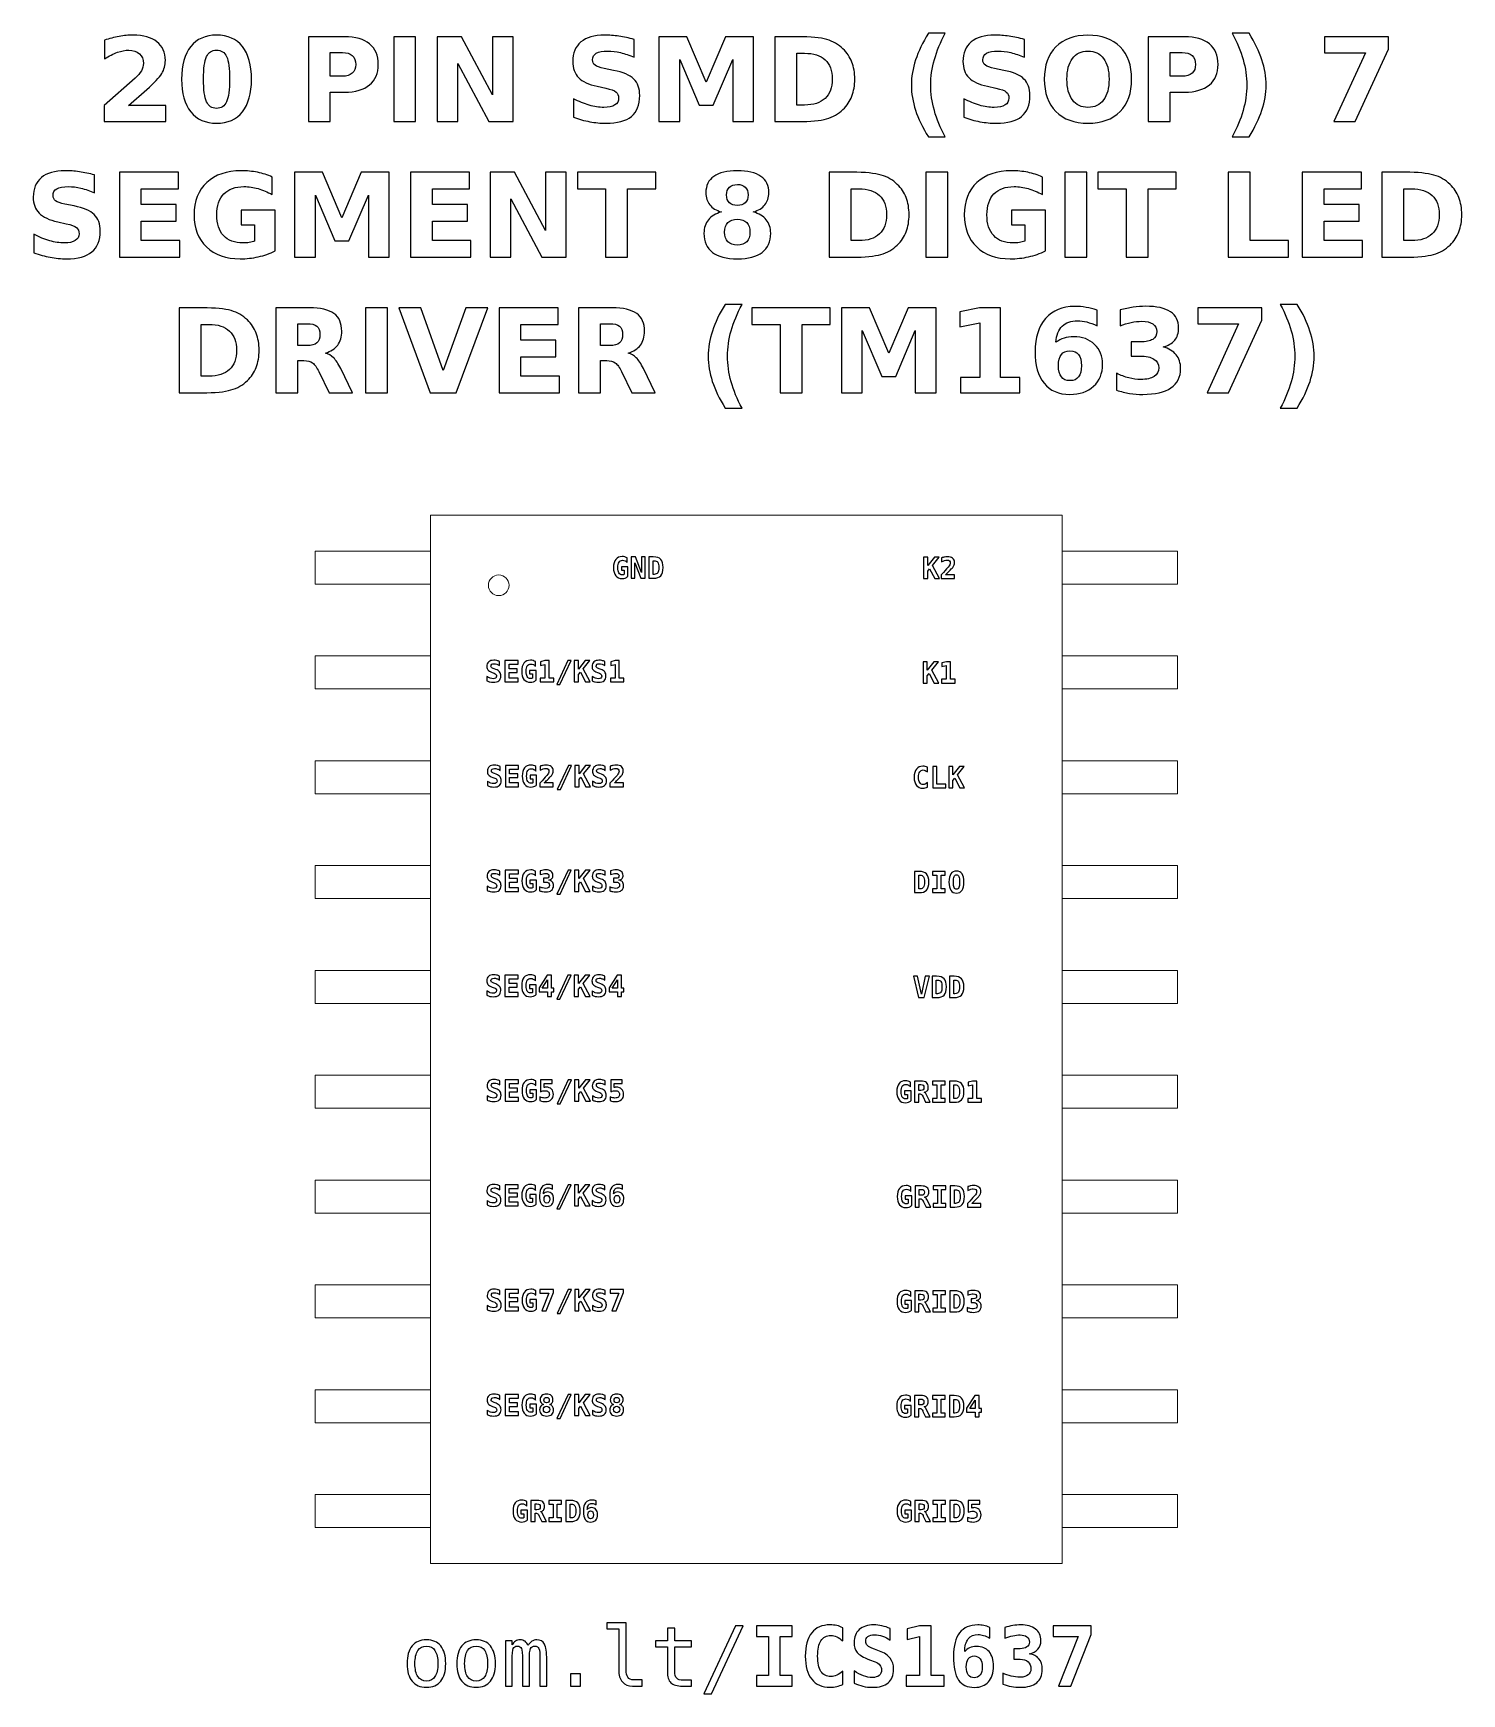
# Model space of a CAD drawing. Header units: centimetres. Extents: x -11.36 to -9.63, y -15.64 to -13.63.
import ezdxf

# ---------------------------------------------------------------- set-up
doc = ezdxf.new("R2010")
doc.units = ezdxf.units.CM
doc.header["$MEASUREMENT"] = 0
doc.layers.add('Layer 1', color=7, linetype='Continuous')

msp = doc.modelspace()

# ---------------------------------------------------------------- linework, layer by layer
at = {"layer": 'Layer 1', "color": 7, "lineweight": 9}
for points in [[(-10.8825, -15.485), (-10.1175, -15.485), (-10.1175, -14.215), (-10.8825, -14.215), (-10.8825, -15.485)], [(-11.0225, -14.2985), (-10.8825, -14.2985), (-10.8825, -14.2585), (-11.0225, -14.2585), (-11.0225, -14.2985)], [(-10.1175, -14.2985), (-9.9775, -14.2985), (-9.9775, -14.2585), (-10.1175, -14.2585), (-10.1175, -14.2985)], [(-11.0225, -14.4255), (-10.8825, -14.4255), (-10.8825, -14.3855), (-11.0225, -14.3855), (-11.0225, -14.4255)], [(-10.1175, -14.4255), (-9.9775, -14.4255), (-9.9775, -14.3855), (-10.1175, -14.3855), (-10.1175, -14.4255)], [(-11.0225, -14.5525), (-10.8825, -14.5525), (-10.8825, -14.5125), (-11.0225, -14.5125), (-11.0225, -14.5525)], [(-10.1175, -14.5525), (-9.9775, -14.5525), (-9.9775, -14.5125), (-10.1175, -14.5125), (-10.1175, -14.5525)], [(-11.0225, -14.6795), (-10.8825, -14.6795), (-10.8825, -14.6395), (-11.0225, -14.6395), (-11.0225, -14.6795)], [(-10.1175, -14.6795), (-9.9775, -14.6795), (-9.9775, -14.6395), (-10.1175, -14.6395), (-10.1175, -14.6795)], [(-11.0225, -14.8065), (-10.8825, -14.8065), (-10.8825, -14.7665), (-11.0225, -14.7665), (-11.0225, -14.8065)], [(-10.1175, -14.8065), (-9.9775, -14.8065), (-9.9775, -14.7665), (-10.1175, -14.7665), (-10.1175, -14.8065)], [(-11.0225, -14.9335), (-10.8825, -14.9335), (-10.8825, -14.8935), (-11.0225, -14.8935), (-11.0225, -14.9335)], [(-10.1175, -14.9335), (-9.9775, -14.9335), (-9.9775, -14.8935), (-10.1175, -14.8935), (-10.1175, -14.9335)], [(-11.0225, -15.0605), (-10.8825, -15.0605), (-10.8825, -15.0205), (-11.0225, -15.0205), (-11.0225, -15.0605)], [(-10.1175, -15.0605), (-9.9775, -15.0605), (-9.9775, -15.0205), (-10.1175, -15.0205), (-10.1175, -15.0605)], [(-11.0225, -15.1875), (-10.8825, -15.1875), (-10.8825, -15.1475), (-11.0225, -15.1475), (-11.0225, -15.1875)], [(-10.1175, -15.1875), (-9.9775, -15.1875), (-9.9775, -15.1475), (-10.1175, -15.1475), (-10.1175, -15.1875)], [(-11.0225, -15.3145), (-10.8825, -15.3145), (-10.8825, -15.2745), (-11.0225, -15.2745), (-11.0225, -15.3145)], [(-10.1175, -15.3145), (-9.9775, -15.3145), (-9.9775, -15.2745), (-10.1175, -15.2745), (-10.1175, -15.3145)], [(-11.0225, -15.4415), (-10.8825, -15.4415), (-10.8825, -15.4015), (-11.0225, -15.4015), (-11.0225, -15.4415)], [(-10.1175, -15.4415), (-9.9775, -15.4415), (-9.9775, -15.4015), (-10.1175, -15.4015), (-10.1175, -15.4415)]]:
    msp.add_lwpolyline(points, close=True, dxfattribs=at)
msp.add_ellipse((-10.8, -14.3), major_axis=(0, 0.0125), ratio=1, dxfattribs=at)
at = {"layer": 'Layer 1', "color": 250}
for points, knots in [([(-11.24845, -13.71872), (-11.24845, -13.71872), (-11.20317, -13.71872), (-11.20317, -13.71872), (-11.20317, -13.71872), (-11.20317, -13.71872), (-11.20317, -13.73822), (-11.20317, -13.73822), (-11.20317, -13.73822), (-11.20317, -13.73822), (-11.27794, -13.73822), (-11.27794, -13.73822), (-11.27794, -13.73822), (-11.27794, -13.73822), (-11.27794, -13.71872), (-11.27794, -13.71872), (-11.27794, -13.71872), (-11.27794, -13.71872), (-11.24038, -13.68559), (-11.24038, -13.68559), (-11.24038, -13.68559), (-11.23702, -13.68255), (-11.23455, -13.67959), (-11.23295, -13.6767), (-11.23295, -13.6767), (-11.23133, -13.6738), (-11.23053, -13.67079), (-11.23053, -13.66766), (-11.23053, -13.66766), (-11.23053, -13.66284), (-11.23215, -13.65896), (-11.23539, -13.65602), (-11.23539, -13.65602), (-11.23862, -13.65308), (-11.24292, -13.65163), (-11.24831, -13.65163), (-11.24831, -13.65163), (-11.25244, -13.65163), (-11.25696, -13.65252), (-11.26188, -13.65428), (-11.26188, -13.65428), (-11.26679, -13.65605), (-11.27206, -13.65868), (-11.27766, -13.66216), (-11.27766, -13.66216), (-11.27766, -13.66216), (-11.27766, -13.63956), (-11.27766, -13.63956), (-11.27766, -13.63956), (-11.27168, -13.63759), (-11.26578, -13.63608), (-11.25995, -13.63505), (-11.25995, -13.63505), (-11.25411, -13.63401), (-11.2484, -13.63349), (-11.24278, -13.63349), (-11.24278, -13.63349), (-11.23048, -13.63349), (-11.22091, -13.6362), (-11.21409, -13.64163), (-11.21409, -13.64163), (-11.20727, -13.64704), (-11.20386, -13.65459), (-11.20386, -13.6643), (-11.20386, -13.6643), (-11.20386, -13.6699), (-11.20531, -13.67512), (-11.20821, -13.67997), (-11.20821, -13.67997), (-11.2111, -13.68481), (-11.21719, -13.6913), (-11.22646, -13.69944), (-11.22646, -13.69944), (-11.22646, -13.69944), (-11.24845, -13.71872), (-11.24845, -13.71872)], [0, 0, 0, 0, 0.0526316, 0.0526316, 0.0526316, 0.0526316, 0.1052632, 0.1052632, 0.1052632, 0.1052632, 0.1578947, 0.1578947, 0.1578947, 0.1578947, 0.2105263, 0.2105263, 0.2105263, 0.2105263, 0.2631579, 0.2631579, 0.2631579, 0.2631579, 0.3157895, 0.3157895, 0.3157895, 0.3157895, 0.3684211, 0.3684211, 0.3684211, 0.3684211, 0.4210526, 0.4210526, 0.4210526, 0.4210526, 0.4736842, 0.4736842, 0.4736842, 0.4736842, 0.5263158, 0.5263158, 0.5263158, 0.5263158, 0.5789474, 0.5789474, 0.5789474, 0.5789474, 0.6315789, 0.6315789, 0.6315789, 0.6315789, 0.6842105, 0.6842105, 0.6842105, 0.6842105, 0.7368421, 0.7368421, 0.7368421, 0.7368421, 0.7894737, 0.7894737, 0.7894737, 0.7894737, 0.8421053, 0.8421053, 0.8421053, 0.8421053, 0.8947368, 0.8947368, 0.8947368, 0.8947368, 0.9473684, 0.9473684, 0.9473684, 0.9473684, 1, 1, 1, 1]), ([(-11.09948, -13.68688), (-11.09948, -13.70393), (-11.10315, -13.71708), (-11.11051, -13.72634), (-11.11051, -13.72634), (-11.11785, -13.73559), (-11.12829, -13.74022), (-11.14179, -13.74022), (-11.14179, -13.74022), (-11.15534, -13.74022), (-11.1658, -13.73559), (-11.17314, -13.72634), (-11.17314, -13.72634), (-11.1805, -13.71708), (-11.18417, -13.70393), (-11.18417, -13.68688), (-11.18417, -13.68688), (-11.18417, -13.66981), (-11.1805, -13.65663), (-11.17314, -13.64737), (-11.17314, -13.64737), (-11.1658, -13.63813), (-11.15534, -13.63349), (-11.14179, -13.63349), (-11.14179, -13.63349), (-11.12829, -13.63349), (-11.11785, -13.63813), (-11.11051, -13.64737), (-11.11051, -13.64737), (-11.10315, -13.65663), (-11.09948, -13.66981), (-11.09948, -13.68688)], [0, 0, 0, 0, 0.125, 0.125, 0.125, 0.125, 0.25, 0.25, 0.25, 0.25, 0.375, 0.375, 0.375, 0.375, 0.5, 0.5, 0.5, 0.5, 0.625, 0.625, 0.625, 0.625, 0.75, 0.75, 0.75, 0.75, 0.875, 0.875, 0.875, 0.875, 1, 1, 1, 1]), ([(-11.03064, -13.63535), (-11.03064, -13.63535), (-10.98662, -13.63535), (-10.98662, -13.63535), (-10.98662, -13.63535), (-10.97352, -13.63535), (-10.96347, -13.63827), (-10.95646, -13.64408), (-10.95646, -13.64408), (-10.94946, -13.64989), (-10.94595, -13.65816), (-10.94595, -13.66891), (-10.94595, -13.66891), (-10.94595, -13.67968), (-10.94946, -13.68798), (-10.95646, -13.69379), (-10.95646, -13.69379), (-10.96347, -13.6996), (-10.97352, -13.70252), (-10.98662, -13.70252), (-10.98662, -13.70252), (-10.98662, -13.70252), (-11.00411, -13.70252), (-11.00411, -13.70252), (-11.00411, -13.70252), (-11.00411, -13.70252), (-11.00411, -13.73822), (-11.00411, -13.73822), (-11.00411, -13.73822), (-11.00411, -13.73822), (-11.03064, -13.73822), (-11.03064, -13.73822), (-11.03064, -13.73822), (-11.03064, -13.73822), (-11.03064, -13.63535), (-11.03064, -13.63535)], [0, 0, 0, 0, 0.1111111, 0.1111111, 0.1111111, 0.1111111, 0.2222222, 0.2222222, 0.2222222, 0.2222222, 0.3333333, 0.3333333, 0.3333333, 0.3333333, 0.4444444, 0.4444444, 0.4444444, 0.4444444, 0.5555556, 0.5555556, 0.5555556, 0.5555556, 0.6666667, 0.6666667, 0.6666667, 0.6666667, 0.7777778, 0.7777778, 0.7777778, 0.7777778, 0.8888889, 0.8888889, 0.8888889, 0.8888889, 1, 1, 1, 1]), ([(-10.92723, -13.63535), (-10.92723, -13.63535), (-10.9007, -13.63535), (-10.9007, -13.63535), (-10.9007, -13.63535), (-10.9007, -13.63535), (-10.9007, -13.73822), (-10.9007, -13.73822), (-10.9007, -13.73822), (-10.9007, -13.73822), (-10.92723, -13.73822), (-10.92723, -13.73822), (-10.92723, -13.73822), (-10.92723, -13.73822), (-10.92723, -13.63535), (-10.92723, -13.63535)], [0, 0, 0, 0, 0.25, 0.25, 0.25, 0.25, 0.5, 0.5, 0.5, 0.5, 0.75, 0.75, 0.75, 0.75, 1, 1, 1, 1]), ([(-10.87474, -13.63535), (-10.87474, -13.63535), (-10.84511, -13.63535), (-10.84511, -13.63535), (-10.84511, -13.63535), (-10.84511, -13.63535), (-10.80769, -13.70591), (-10.80769, -13.70591), (-10.80769, -13.70591), (-10.80769, -13.70591), (-10.80769, -13.63535), (-10.80769, -13.63535), (-10.80769, -13.63535), (-10.80769, -13.63535), (-10.78255, -13.63535), (-10.78255, -13.63535), (-10.78255, -13.63535), (-10.78255, -13.63535), (-10.78255, -13.73822), (-10.78255, -13.73822), (-10.78255, -13.73822), (-10.78255, -13.73822), (-10.81218, -13.73822), (-10.81218, -13.73822), (-10.81218, -13.73822), (-10.81218, -13.73822), (-10.8496, -13.66766), (-10.8496, -13.66766), (-10.8496, -13.66766), (-10.8496, -13.66766), (-10.8496, -13.73822), (-10.8496, -13.73822), (-10.8496, -13.73822), (-10.8496, -13.73822), (-10.87474, -13.73822), (-10.87474, -13.73822), (-10.87474, -13.73822), (-10.87474, -13.73822), (-10.87474, -13.63535), (-10.87474, -13.63535)], [0, 0, 0, 0, 0.1, 0.1, 0.1, 0.1, 0.2, 0.2, 0.2, 0.2, 0.3, 0.3, 0.3, 0.3, 0.4, 0.4, 0.4, 0.4, 0.5, 0.5, 0.5, 0.5, 0.6, 0.6, 0.6, 0.6, 0.7, 0.7, 0.7, 0.7, 0.8, 0.8, 0.8, 0.8, 0.9, 0.9, 0.9, 0.9, 1, 1, 1, 1]), ([(-10.63593, -13.6386), (-10.63593, -13.6386), (-10.63593, -13.66035), (-10.63593, -13.66035), (-10.63593, -13.66035), (-10.64158, -13.65783), (-10.6471, -13.65593), (-10.65246, -13.65464), (-10.65246, -13.65464), (-10.65785, -13.65334), (-10.66293, -13.65271), (-10.6677, -13.65271), (-10.6677, -13.65271), (-10.67403, -13.65271), (-10.67873, -13.65358), (-10.68177, -13.65532), (-10.68177, -13.65532), (-10.6848, -13.65708), (-10.68631, -13.65979), (-10.68631, -13.66346), (-10.68631, -13.66346), (-10.68631, -13.66621), (-10.6853, -13.66837), (-10.68325, -13.6699), (-10.68325, -13.6699), (-10.6812, -13.67143), (-10.67749, -13.67277), (-10.6721, -13.67387), (-10.6721, -13.67387), (-10.6721, -13.67387), (-10.66081, -13.67613), (-10.66081, -13.67613), (-10.66081, -13.67613), (-10.64936, -13.67844), (-10.64125, -13.68192), (-10.63643, -13.68662), (-10.63643, -13.68662), (-10.6316, -13.6913), (-10.62918, -13.69796), (-10.62918, -13.70659), (-10.62918, -13.70659), (-10.62918, -13.71795), (-10.63254, -13.72639), (-10.63927, -13.73192), (-10.63927, -13.73192), (-10.646, -13.73744), (-10.65627, -13.74022), (-10.6701, -13.74022), (-10.6701, -13.74022), (-10.67664, -13.74022), (-10.68318, -13.73961), (-10.68974, -13.73836), (-10.68974, -13.73836), (-10.6963, -13.73711), (-10.70289, -13.73528), (-10.70945, -13.73286), (-10.70945, -13.73286), (-10.70945, -13.73286), (-10.70945, -13.71047), (-10.70945, -13.71047), (-10.70945, -13.71047), (-10.70289, -13.71395), (-10.69654, -13.71658), (-10.6904, -13.71835), (-10.6904, -13.71835), (-10.68426, -13.72011), (-10.67836, -13.721), (-10.67267, -13.721), (-10.67267, -13.721), (-10.66688, -13.721), (-10.66244, -13.72004), (-10.65936, -13.71811), (-10.65936, -13.71811), (-10.65627, -13.71618), (-10.65475, -13.71343), (-10.65475, -13.70983), (-10.65475, -13.70983), (-10.65475, -13.70663), (-10.65578, -13.70414), (-10.65787, -13.7024), (-10.65787, -13.7024), (-10.65997, -13.70066), (-10.66413, -13.69909), (-10.67039, -13.69772), (-10.67039, -13.69772), (-10.67039, -13.69772), (-10.68066, -13.69544), (-10.68066, -13.69544), (-10.68066, -13.69544), (-10.69094, -13.69323), (-10.69847, -13.68973), (-10.70322, -13.6849), (-10.70322, -13.6849), (-10.70797, -13.68008), (-10.71034, -13.67357), (-10.71034, -13.66541), (-10.71034, -13.66541), (-10.71034, -13.65515), (-10.70703, -13.64727), (-10.70042, -13.64177), (-10.70042, -13.64177), (-10.69381, -13.63624), (-10.68431, -13.63349), (-10.67189, -13.63349), (-10.67189, -13.63349), (-10.66625, -13.63349), (-10.66044, -13.63392), (-10.65446, -13.63476), (-10.65446, -13.63476), (-10.64849, -13.63561), (-10.64231, -13.63688), (-10.63593, -13.6386)], [0, 0, 0, 0, 0.0357143, 0.0357143, 0.0357143, 0.0357143, 0.0714286, 0.0714286, 0.0714286, 0.0714286, 0.1071429, 0.1071429, 0.1071429, 0.1071429, 0.1428571, 0.1428571, 0.1428571, 0.1428571, 0.1785714, 0.1785714, 0.1785714, 0.1785714, 0.2142857, 0.2142857, 0.2142857, 0.2142857, 0.25, 0.25, 0.25, 0.25, 0.2857143, 0.2857143, 0.2857143, 0.2857143, 0.3214286, 0.3214286, 0.3214286, 0.3214286, 0.3571429, 0.3571429, 0.3571429, 0.3571429, 0.3928571, 0.3928571, 0.3928571, 0.3928571, 0.4285714, 0.4285714, 0.4285714, 0.4285714, 0.4642857, 0.4642857, 0.4642857, 0.4642857, 0.5, 0.5, 0.5, 0.5, 0.5357143, 0.5357143, 0.5357143, 0.5357143, 0.5714286, 0.5714286, 0.5714286, 0.5714286, 0.6071429, 0.6071429, 0.6071429, 0.6071429, 0.6428571, 0.6428571, 0.6428571, 0.6428571, 0.6785714, 0.6785714, 0.6785714, 0.6785714, 0.7142857, 0.7142857, 0.7142857, 0.7142857, 0.75, 0.75, 0.75, 0.75, 0.7857143, 0.7857143, 0.7857143, 0.7857143, 0.8214286, 0.8214286, 0.8214286, 0.8214286, 0.8571429, 0.8571429, 0.8571429, 0.8571429, 0.8928571, 0.8928571, 0.8928571, 0.8928571, 0.9285714, 0.9285714, 0.9285714, 0.9285714, 0.9642857, 0.9642857, 0.9642857, 0.9642857, 1, 1, 1, 1]), ([(-10.6059, -13.63535), (-10.6059, -13.63535), (-10.57215, -13.63535), (-10.57215, -13.63535), (-10.57215, -13.63535), (-10.57215, -13.63535), (-10.5487, -13.69041), (-10.5487, -13.69041), (-10.5487, -13.69041), (-10.5487, -13.69041), (-10.52514, -13.63535), (-10.52514, -13.63535), (-10.52514, -13.63535), (-10.52514, -13.63535), (-10.49146, -13.63535), (-10.49146, -13.63535), (-10.49146, -13.63535), (-10.49146, -13.63535), (-10.49146, -13.73822), (-10.49146, -13.73822), (-10.49146, -13.73822), (-10.49146, -13.73822), (-10.51653, -13.73822), (-10.51653, -13.73822), (-10.51653, -13.73822), (-10.51653, -13.73822), (-10.51653, -13.66298), (-10.51653, -13.66298), (-10.51653, -13.66298), (-10.51653, -13.66298), (-10.54024, -13.71844), (-10.54024, -13.71844), (-10.54024, -13.71844), (-10.54024, -13.71844), (-10.55705, -13.71844), (-10.55705, -13.71844), (-10.55705, -13.71844), (-10.55705, -13.71844), (-10.58076, -13.66298), (-10.58076, -13.66298), (-10.58076, -13.66298), (-10.58076, -13.66298), (-10.58076, -13.73822), (-10.58076, -13.73822), (-10.58076, -13.73822), (-10.58076, -13.73822), (-10.6059, -13.73822), (-10.6059, -13.73822), (-10.6059, -13.73822), (-10.6059, -13.73822), (-10.6059, -13.63535), (-10.6059, -13.63535)], [0, 0, 0, 0, 0.0769231, 0.0769231, 0.0769231, 0.0769231, 0.1538462, 0.1538462, 0.1538462, 0.1538462, 0.2307692, 0.2307692, 0.2307692, 0.2307692, 0.3076923, 0.3076923, 0.3076923, 0.3076923, 0.3846154, 0.3846154, 0.3846154, 0.3846154, 0.4615385, 0.4615385, 0.4615385, 0.4615385, 0.5384615, 0.5384615, 0.5384615, 0.5384615, 0.6153846, 0.6153846, 0.6153846, 0.6153846, 0.6923077, 0.6923077, 0.6923077, 0.6923077, 0.7692308, 0.7692308, 0.7692308, 0.7692308, 0.8461538, 0.8461538, 0.8461538, 0.8461538, 0.9230769, 0.9230769, 0.9230769, 0.9230769, 1, 1, 1, 1]), ([(-10.46547, -13.63535), (-10.46547, -13.63535), (-10.43748, -13.63535), (-10.43748, -13.63535), (-10.43748, -13.63535), (-10.42187, -13.63535), (-10.41025, -13.63646), (-10.40261, -13.63869), (-10.40261, -13.63869), (-10.39496, -13.64092), (-10.3884, -13.64469), (-10.38292, -13.65003), (-10.38292, -13.65003), (-10.3781, -13.65466), (-10.37453, -13.66002), (-10.37217, -13.66609), (-10.37217, -13.66609), (-10.36985, -13.67213), (-10.36867, -13.679), (-10.36867, -13.68669), (-10.36867, -13.68669), (-10.36867, -13.69445), (-10.36985, -13.70137), (-10.37217, -13.70746), (-10.37217, -13.70746), (-10.37453, -13.71355), (-10.3781, -13.71891), (-10.38292, -13.72354), (-10.38292, -13.72354), (-10.38845, -13.72888), (-10.39506, -13.73265), (-10.40277, -13.73488), (-10.40277, -13.73488), (-10.41049, -13.73711), (-10.42206, -13.73822), (-10.43748, -13.73822), (-10.43748, -13.73822), (-10.43748, -13.73822), (-10.46547, -13.73822), (-10.46547, -13.73822), (-10.46547, -13.73822), (-10.46547, -13.73822), (-10.46547, -13.63535), (-10.46547, -13.63535)], [0, 0, 0, 0, 0.0909091, 0.0909091, 0.0909091, 0.0909091, 0.1818182, 0.1818182, 0.1818182, 0.1818182, 0.2727273, 0.2727273, 0.2727273, 0.2727273, 0.3636364, 0.3636364, 0.3636364, 0.3636364, 0.4545455, 0.4545455, 0.4545455, 0.4545455, 0.5454545, 0.5454545, 0.5454545, 0.5454545, 0.6363636, 0.6363636, 0.6363636, 0.6363636, 0.7272727, 0.7272727, 0.7272727, 0.7272727, 0.8181818, 0.8181818, 0.8181818, 0.8181818, 0.9090909, 0.9090909, 0.9090909, 0.9090909, 1, 1, 1, 1]), ([(-10.25898, -13.75682), (-10.25898, -13.75682), (-10.27944, -13.75682), (-10.27944, -13.75682), (-10.27944, -13.75682), (-10.28647, -13.74549), (-10.29167, -13.73469), (-10.29501, -13.72446), (-10.29501, -13.72446), (-10.29837, -13.71425), (-10.30004, -13.70412), (-10.30004, -13.69405), (-10.30004, -13.69405), (-10.30004, -13.68399), (-10.29835, -13.6738), (-10.29499, -13.6635), (-10.29499, -13.6635), (-10.2916, -13.65318), (-10.28643, -13.64241), (-10.27944, -13.63114), (-10.27944, -13.63114), (-10.27944, -13.63114), (-10.25898, -13.63114), (-10.25898, -13.63114), (-10.25898, -13.63114), (-10.26486, -13.64203), (-10.26926, -13.65268), (-10.2722, -13.66308), (-10.2722, -13.66308), (-10.27514, -13.67347), (-10.27662, -13.68375), (-10.27662, -13.69391), (-10.27662, -13.69391), (-10.27662, -13.70407), (-10.27516, -13.71435), (-10.27225, -13.72479), (-10.27225, -13.72479), (-10.26933, -13.73521), (-10.26491, -13.74589), (-10.25898, -13.75682)], [0, 0, 0, 0, 0.1, 0.1, 0.1, 0.1, 0.2, 0.2, 0.2, 0.2, 0.3, 0.3, 0.3, 0.3, 0.4, 0.4, 0.4, 0.4, 0.5, 0.5, 0.5, 0.5, 0.6, 0.6, 0.6, 0.6, 0.7, 0.7, 0.7, 0.7, 0.8, 0.8, 0.8, 0.8, 0.9, 0.9, 0.9, 0.9, 1, 1, 1, 1]), ([(-10.16314, -13.6386), (-10.16314, -13.6386), (-10.16314, -13.66035), (-10.16314, -13.66035), (-10.16314, -13.66035), (-10.16879, -13.65783), (-10.17431, -13.65593), (-10.17967, -13.65464), (-10.17967, -13.65464), (-10.18506, -13.65334), (-10.19014, -13.65271), (-10.19491, -13.65271), (-10.19491, -13.65271), (-10.20124, -13.65271), (-10.20594, -13.65358), (-10.20898, -13.65532), (-10.20898, -13.65532), (-10.21201, -13.65708), (-10.21352, -13.65979), (-10.21352, -13.66346), (-10.21352, -13.66346), (-10.21352, -13.66621), (-10.21251, -13.66837), (-10.21046, -13.6699), (-10.21046, -13.6699), (-10.20841, -13.67143), (-10.2047, -13.67277), (-10.19931, -13.67387), (-10.19931, -13.67387), (-10.19931, -13.67387), (-10.18802, -13.67613), (-10.18802, -13.67613), (-10.18802, -13.67613), (-10.17657, -13.67844), (-10.16846, -13.68192), (-10.16364, -13.68662), (-10.16364, -13.68662), (-10.15881, -13.6913), (-10.15639, -13.69796), (-10.15639, -13.70659), (-10.15639, -13.70659), (-10.15639, -13.71795), (-10.15975, -13.72639), (-10.16648, -13.73192), (-10.16648, -13.73192), (-10.17321, -13.73744), (-10.18348, -13.74022), (-10.19731, -13.74022), (-10.19731, -13.74022), (-10.20385, -13.74022), (-10.21039, -13.73961), (-10.21695, -13.73836), (-10.21695, -13.73836), (-10.22351, -13.73711), (-10.2301, -13.73528), (-10.23666, -13.73286), (-10.23666, -13.73286), (-10.23666, -13.73286), (-10.23666, -13.71047), (-10.23666, -13.71047), (-10.23666, -13.71047), (-10.2301, -13.71395), (-10.22375, -13.71658), (-10.21761, -13.71835), (-10.21761, -13.71835), (-10.21147, -13.72011), (-10.20557, -13.721), (-10.19988, -13.721), (-10.19988, -13.721), (-10.19409, -13.721), (-10.18965, -13.72004), (-10.18657, -13.71811), (-10.18657, -13.71811), (-10.18348, -13.71618), (-10.18196, -13.71343), (-10.18196, -13.70983), (-10.18196, -13.70983), (-10.18196, -13.70663), (-10.18299, -13.70414), (-10.18508, -13.7024), (-10.18508, -13.7024), (-10.18718, -13.70066), (-10.19134, -13.69909), (-10.1976, -13.69772), (-10.1976, -13.69772), (-10.1976, -13.69772), (-10.20787, -13.69544), (-10.20787, -13.69544), (-10.20787, -13.69544), (-10.21815, -13.69323), (-10.22568, -13.68973), (-10.23043, -13.6849), (-10.23043, -13.6849), (-10.23518, -13.68008), (-10.23755, -13.67357), (-10.23755, -13.66541), (-10.23755, -13.66541), (-10.23755, -13.65515), (-10.23424, -13.64727), (-10.22763, -13.64177), (-10.22763, -13.64177), (-10.22102, -13.63624), (-10.21152, -13.63349), (-10.1991, -13.63349), (-10.1991, -13.63349), (-10.19346, -13.63349), (-10.18765, -13.63392), (-10.18167, -13.63476), (-10.18167, -13.63476), (-10.1757, -13.63561), (-10.16952, -13.63688), (-10.16314, -13.6386)], [0, 0, 0, 0, 0.0357143, 0.0357143, 0.0357143, 0.0357143, 0.0714286, 0.0714286, 0.0714286, 0.0714286, 0.1071429, 0.1071429, 0.1071429, 0.1071429, 0.1428571, 0.1428571, 0.1428571, 0.1428571, 0.1785714, 0.1785714, 0.1785714, 0.1785714, 0.2142857, 0.2142857, 0.2142857, 0.2142857, 0.25, 0.25, 0.25, 0.25, 0.2857143, 0.2857143, 0.2857143, 0.2857143, 0.3214286, 0.3214286, 0.3214286, 0.3214286, 0.3571429, 0.3571429, 0.3571429, 0.3571429, 0.3928571, 0.3928571, 0.3928571, 0.3928571, 0.4285714, 0.4285714, 0.4285714, 0.4285714, 0.4642857, 0.4642857, 0.4642857, 0.4642857, 0.5, 0.5, 0.5, 0.5, 0.5357143, 0.5357143, 0.5357143, 0.5357143, 0.5714286, 0.5714286, 0.5714286, 0.5714286, 0.6071429, 0.6071429, 0.6071429, 0.6071429, 0.6428571, 0.6428571, 0.6428571, 0.6428571, 0.6785714, 0.6785714, 0.6785714, 0.6785714, 0.7142857, 0.7142857, 0.7142857, 0.7142857, 0.75, 0.75, 0.75, 0.75, 0.7857143, 0.7857143, 0.7857143, 0.7857143, 0.8214286, 0.8214286, 0.8214286, 0.8214286, 0.8571429, 0.8571429, 0.8571429, 0.8571429, 0.8928571, 0.8928571, 0.8928571, 0.8928571, 0.9285714, 0.9285714, 0.9285714, 0.9285714, 0.9642857, 0.9642857, 0.9642857, 0.9642857, 1, 1, 1, 1]), ([(-10.08612, -13.63349), (-10.06959, -13.63349), (-10.05663, -13.63822), (-10.04727, -13.6477), (-10.04727, -13.6477), (-10.03789, -13.65715), (-10.03321, -13.6702), (-10.03321, -13.68688), (-10.03321, -13.68688), (-10.03321, -13.70351), (-10.03789, -13.71656), (-10.04727, -13.72601), (-10.04727, -13.72601), (-10.05663, -13.73549), (-10.06959, -13.74022), (-10.08612, -13.74022), (-10.08612, -13.74022), (-10.10261, -13.74022), (-10.11554, -13.73549), (-10.12495, -13.72601), (-10.12495, -13.72601), (-10.13433, -13.71656), (-10.13904, -13.70351), (-10.13904, -13.68688), (-10.13904, -13.68688), (-10.13904, -13.6702), (-10.13433, -13.65715), (-10.12495, -13.6477), (-10.12495, -13.6477), (-10.11554, -13.63822), (-10.10261, -13.63349), (-10.08612, -13.63349)], [0, 0, 0, 0, 0.125, 0.125, 0.125, 0.125, 0.25, 0.25, 0.25, 0.25, 0.375, 0.375, 0.375, 0.375, 0.5, 0.5, 0.5, 0.5, 0.625, 0.625, 0.625, 0.625, 0.75, 0.75, 0.75, 0.75, 0.875, 0.875, 0.875, 0.875, 1, 1, 1, 1]), ([(-10.01314, -13.63535), (-10.01314, -13.63535), (-9.96912, -13.63535), (-9.96912, -13.63535), (-9.96912, -13.63535), (-9.95602, -13.63535), (-9.94597, -13.63827), (-9.93896, -13.64408), (-9.93896, -13.64408), (-9.93196, -13.64989), (-9.92845, -13.65816), (-9.92845, -13.66891), (-9.92845, -13.66891), (-9.92845, -13.67968), (-9.93196, -13.68798), (-9.93896, -13.69379), (-9.93896, -13.69379), (-9.94597, -13.6996), (-9.95602, -13.70252), (-9.96912, -13.70252), (-9.96912, -13.70252), (-9.96912, -13.70252), (-9.98661, -13.70252), (-9.98661, -13.70252), (-9.98661, -13.70252), (-9.98661, -13.70252), (-9.98661, -13.73822), (-9.98661, -13.73822), (-9.98661, -13.73822), (-9.98661, -13.73822), (-10.01314, -13.73822), (-10.01314, -13.73822), (-10.01314, -13.73822), (-10.01314, -13.73822), (-10.01314, -13.63535), (-10.01314, -13.63535)], [0, 0, 0, 0, 0.1111111, 0.1111111, 0.1111111, 0.1111111, 0.2222222, 0.2222222, 0.2222222, 0.2222222, 0.3333333, 0.3333333, 0.3333333, 0.3333333, 0.4444444, 0.4444444, 0.4444444, 0.4444444, 0.5555556, 0.5555556, 0.5555556, 0.5555556, 0.6666667, 0.6666667, 0.6666667, 0.6666667, 0.7777778, 0.7777778, 0.7777778, 0.7777778, 0.8888889, 0.8888889, 0.8888889, 0.8888889, 1, 1, 1, 1]), ([(-9.9114, -13.75682), (-9.90552, -13.74589), (-9.9011, -13.73521), (-9.89816, -13.72479), (-9.89816, -13.72479), (-9.89522, -13.71435), (-9.89376, -13.70407), (-9.89376, -13.69391), (-9.89376, -13.69391), (-9.89376, -13.68375), (-9.89522, -13.67347), (-9.89816, -13.66308), (-9.89816, -13.66308), (-9.9011, -13.65268), (-9.90552, -13.64203), (-9.9114, -13.63114), (-9.9114, -13.63114), (-9.9114, -13.63114), (-9.89094, -13.63114), (-9.89094, -13.63114), (-9.89094, -13.63114), (-9.88396, -13.64241), (-9.87878, -13.65318), (-9.87539, -13.6635), (-9.87539, -13.6635), (-9.87203, -13.6738), (-9.87034, -13.68399), (-9.87034, -13.69405), (-9.87034, -13.69405), (-9.87034, -13.70412), (-9.87201, -13.71425), (-9.87537, -13.72446), (-9.87537, -13.72446), (-9.87871, -13.73469), (-9.88391, -13.74549), (-9.89094, -13.75682), (-9.89094, -13.75682), (-9.89094, -13.75682), (-9.9114, -13.75682), (-9.9114, -13.75682)], [0, 0, 0, 0, 0.1, 0.1, 0.1, 0.1, 0.2, 0.2, 0.2, 0.2, 0.3, 0.3, 0.3, 0.3, 0.4, 0.4, 0.4, 0.4, 0.5, 0.5, 0.5, 0.5, 0.6, 0.6, 0.6, 0.6, 0.7, 0.7, 0.7, 0.7, 0.8, 0.8, 0.8, 0.8, 0.9, 0.9, 0.9, 0.9, 1, 1, 1, 1]), ([(-9.79964, -13.63535), (-9.79964, -13.63535), (-9.72212, -13.63535), (-9.72212, -13.63535), (-9.72212, -13.63535), (-9.72212, -13.63535), (-9.72212, -13.65031), (-9.72212, -13.65031), (-9.72212, -13.65031), (-9.72212, -13.65031), (-9.76222, -13.73822), (-9.76222, -13.73822), (-9.76222, -13.73822), (-9.76222, -13.73822), (-9.78807, -13.73822), (-9.78807, -13.73822), (-9.78807, -13.73822), (-9.78807, -13.73822), (-9.75009, -13.65485), (-9.75009, -13.65485), (-9.75009, -13.65485), (-9.75009, -13.65485), (-9.79964, -13.65485), (-9.79964, -13.65485), (-9.79964, -13.65485), (-9.79964, -13.65485), (-9.79964, -13.63535), (-9.79964, -13.63535)], [0, 0, 0, 0, 0.1428571, 0.1428571, 0.1428571, 0.1428571, 0.2857143, 0.2857143, 0.2857143, 0.2857143, 0.4285714, 0.4285714, 0.4285714, 0.4285714, 0.5714286, 0.5714286, 0.5714286, 0.5714286, 0.7142857, 0.7142857, 0.7142857, 0.7142857, 0.8571429, 0.8571429, 0.8571429, 0.8571429, 1, 1, 1, 1]), ([(-11.12601, -13.68669), (-11.12601, -13.67383), (-11.12721, -13.66477), (-11.12963, -13.6595), (-11.12963, -13.6595), (-11.13203, -13.65426), (-11.1361, -13.65163), (-11.14179, -13.65163), (-11.14179, -13.65163), (-11.14748, -13.65163), (-11.15155, -13.65426), (-11.154, -13.6595), (-11.154, -13.6595), (-11.15642, -13.66477), (-11.15764, -13.67383), (-11.15764, -13.68669), (-11.15764, -13.68669), (-11.15764, -13.69967), (-11.15642, -13.70885), (-11.154, -13.71416), (-11.154, -13.71416), (-11.15155, -13.7195), (-11.14748, -13.72216), (-11.14179, -13.72216), (-11.14179, -13.72216), (-11.13615, -13.72216), (-11.1321, -13.7195), (-11.12965, -13.71416), (-11.12965, -13.71416), (-11.12723, -13.70885), (-11.12601, -13.69967), (-11.12601, -13.68669)], [0, 0, 0, 0, 0.125, 0.125, 0.125, 0.125, 0.25, 0.25, 0.25, 0.25, 0.375, 0.375, 0.375, 0.375, 0.5, 0.5, 0.5, 0.5, 0.625, 0.625, 0.625, 0.625, 0.75, 0.75, 0.75, 0.75, 0.875, 0.875, 0.875, 0.875, 1, 1, 1, 1]), ([(-11.00411, -13.65457), (-11.00411, -13.65457), (-11.00411, -13.6833), (-11.00411, -13.6833), (-11.00411, -13.6833), (-11.00411, -13.6833), (-10.98944, -13.6833), (-10.98944, -13.6833), (-10.98944, -13.6833), (-10.98429, -13.6833), (-10.98031, -13.68206), (-10.97751, -13.67954), (-10.97751, -13.67954), (-10.97471, -13.67705), (-10.9733, -13.6735), (-10.9733, -13.66891), (-10.9733, -13.66891), (-10.9733, -13.6643), (-10.97471, -13.66077), (-10.97751, -13.65828), (-10.97751, -13.65828), (-10.98031, -13.65581), (-10.98429, -13.65457), (-10.98944, -13.65457), (-10.98944, -13.65457), (-10.98944, -13.65457), (-11.00411, -13.65457), (-11.00411, -13.65457)], [0, 0, 0, 0, 0.1428571, 0.1428571, 0.1428571, 0.1428571, 0.2857143, 0.2857143, 0.2857143, 0.2857143, 0.4285714, 0.4285714, 0.4285714, 0.4285714, 0.5714286, 0.5714286, 0.5714286, 0.5714286, 0.7142857, 0.7142857, 0.7142857, 0.7142857, 0.8571429, 0.8571429, 0.8571429, 0.8571429, 1, 1, 1, 1]), ([(-10.43894, -13.65541), (-10.43894, -13.65541), (-10.43894, -13.71816), (-10.43894, -13.71816), (-10.43894, -13.71816), (-10.43894, -13.71816), (-10.42944, -13.71816), (-10.42944, -13.71816), (-10.42944, -13.71816), (-10.4186, -13.71816), (-10.41032, -13.71548), (-10.40461, -13.71009), (-10.40461, -13.71009), (-10.39889, -13.70473), (-10.39602, -13.69692), (-10.39602, -13.68669), (-10.39602, -13.68669), (-10.39602, -13.67648), (-10.39887, -13.66872), (-10.40456, -13.66341), (-10.40456, -13.66341), (-10.41025, -13.65807), (-10.41855, -13.65541), (-10.42944, -13.65541), (-10.42944, -13.65541), (-10.42944, -13.65541), (-10.43894, -13.65541), (-10.43894, -13.65541)], [0, 0, 0, 0, 0.1428571, 0.1428571, 0.1428571, 0.1428571, 0.2857143, 0.2857143, 0.2857143, 0.2857143, 0.4285714, 0.4285714, 0.4285714, 0.4285714, 0.5714286, 0.5714286, 0.5714286, 0.5714286, 0.7142857, 0.7142857, 0.7142857, 0.7142857, 0.8571429, 0.8571429, 0.8571429, 0.8571429, 1, 1, 1, 1]), ([(-10.08612, -13.65271), (-10.09421, -13.65271), (-10.10047, -13.65569), (-10.10494, -13.66167), (-10.10494, -13.66167), (-10.10938, -13.66764), (-10.11162, -13.67604), (-10.11162, -13.68688), (-10.11162, -13.68688), (-10.11162, -13.6977), (-10.10938, -13.70607), (-10.10494, -13.71204), (-10.10494, -13.71204), (-10.10047, -13.71802), (-10.09421, -13.721), (-10.08612, -13.721), (-10.08612, -13.721), (-10.07798, -13.721), (-10.07171, -13.71802), (-10.06724, -13.71204), (-10.06724, -13.71204), (-10.06279, -13.70607), (-10.06056, -13.6977), (-10.06056, -13.68688), (-10.06056, -13.68688), (-10.06056, -13.67604), (-10.06279, -13.66764), (-10.06724, -13.66167), (-10.06724, -13.66167), (-10.07171, -13.65569), (-10.07798, -13.65271), (-10.08612, -13.65271)], [0, 0, 0, 0, 0.125, 0.125, 0.125, 0.125, 0.25, 0.25, 0.25, 0.25, 0.375, 0.375, 0.375, 0.375, 0.5, 0.5, 0.5, 0.5, 0.625, 0.625, 0.625, 0.625, 0.75, 0.75, 0.75, 0.75, 0.875, 0.875, 0.875, 0.875, 1, 1, 1, 1]), ([(-9.98661, -13.65457), (-9.98661, -13.65457), (-9.98661, -13.6833), (-9.98661, -13.6833), (-9.98661, -13.6833), (-9.98661, -13.6833), (-9.97194, -13.6833), (-9.97194, -13.6833), (-9.97194, -13.6833), (-9.96679, -13.6833), (-9.96281, -13.68206), (-9.96001, -13.67954), (-9.96001, -13.67954), (-9.95721, -13.67705), (-9.9558, -13.6735), (-9.9558, -13.66891), (-9.9558, -13.66891), (-9.9558, -13.6643), (-9.95721, -13.66077), (-9.96001, -13.65828), (-9.96001, -13.65828), (-9.96281, -13.65581), (-9.96679, -13.65457), (-9.97194, -13.65457), (-9.97194, -13.65457), (-9.97194, -13.65457), (-9.98661, -13.65457), (-9.98661, -13.65457)], [0, 0, 0, 0, 0.1428571, 0.1428571, 0.1428571, 0.1428571, 0.2857143, 0.2857143, 0.2857143, 0.2857143, 0.4285714, 0.4285714, 0.4285714, 0.4285714, 0.5714286, 0.5714286, 0.5714286, 0.5714286, 0.7142857, 0.7142857, 0.7142857, 0.7142857, 0.8571429, 0.8571429, 0.8571429, 0.8571429, 1, 1, 1, 1]), ([(-11.28956, -13.80285), (-11.28956, -13.80285), (-11.28956, -13.8246), (-11.28956, -13.8246), (-11.28956, -13.8246), (-11.29521, -13.82208), (-11.30073, -13.82018), (-11.30609, -13.81889), (-11.30609, -13.81889), (-11.31148, -13.81759), (-11.31656, -13.81696), (-11.32133, -13.81696), (-11.32133, -13.81696), (-11.32766, -13.81696), (-11.33236, -13.81783), (-11.3354, -13.81957), (-11.3354, -13.81957), (-11.33843, -13.82133), (-11.33994, -13.82404), (-11.33994, -13.82771), (-11.33994, -13.82771), (-11.33994, -13.83046), (-11.33893, -13.83262), (-11.33688, -13.83415), (-11.33688, -13.83415), (-11.33483, -13.83568), (-11.33112, -13.83702), (-11.32573, -13.83812), (-11.32573, -13.83812), (-11.32573, -13.83812), (-11.31444, -13.84038), (-11.31444, -13.84038), (-11.31444, -13.84038), (-11.30299, -13.84269), (-11.29488, -13.84617), (-11.29006, -13.85087), (-11.29006, -13.85087), (-11.28523, -13.85555), (-11.28281, -13.86221), (-11.28281, -13.87084), (-11.28281, -13.87084), (-11.28281, -13.8822), (-11.28617, -13.89064), (-11.2929, -13.89617), (-11.2929, -13.89617), (-11.29963, -13.90169), (-11.3099, -13.90447), (-11.32373, -13.90447), (-11.32373, -13.90447), (-11.33027, -13.90447), (-11.33681, -13.90386), (-11.34337, -13.90261), (-11.34337, -13.90261), (-11.34993, -13.90136), (-11.35652, -13.89953), (-11.36308, -13.89711), (-11.36308, -13.89711), (-11.36308, -13.89711), (-11.36308, -13.87472), (-11.36308, -13.87472), (-11.36308, -13.87472), (-11.35652, -13.8782), (-11.35017, -13.88083), (-11.34403, -13.8826), (-11.34403, -13.8826), (-11.33789, -13.88436), (-11.33199, -13.88525), (-11.3263, -13.88525), (-11.3263, -13.88525), (-11.32051, -13.88525), (-11.31607, -13.88429), (-11.31299, -13.88236), (-11.31299, -13.88236), (-11.3099, -13.88043), (-11.30838, -13.87768), (-11.30838, -13.87408), (-11.30838, -13.87408), (-11.30838, -13.87088), (-11.30941, -13.86839), (-11.3115, -13.86665), (-11.3115, -13.86665), (-11.3136, -13.86491), (-11.31776, -13.86334), (-11.32402, -13.86197), (-11.32402, -13.86197), (-11.32402, -13.86197), (-11.33429, -13.85969), (-11.33429, -13.85969), (-11.33429, -13.85969), (-11.34457, -13.85748), (-11.3521, -13.85398), (-11.35685, -13.84915), (-11.35685, -13.84915), (-11.3616, -13.84433), (-11.36397, -13.83782), (-11.36397, -13.82966), (-11.36397, -13.82966), (-11.36397, -13.8194), (-11.36066, -13.81152), (-11.35405, -13.80602), (-11.35405, -13.80602), (-11.34744, -13.80049), (-11.33794, -13.79774), (-11.32552, -13.79774), (-11.32552, -13.79774), (-11.31988, -13.79774), (-11.31407, -13.79817), (-11.30809, -13.79901), (-11.30809, -13.79901), (-11.30212, -13.79986), (-11.29594, -13.80113), (-11.28956, -13.80285)], [0, 0, 0, 0, 0.0357143, 0.0357143, 0.0357143, 0.0357143, 0.0714286, 0.0714286, 0.0714286, 0.0714286, 0.1071429, 0.1071429, 0.1071429, 0.1071429, 0.1428571, 0.1428571, 0.1428571, 0.1428571, 0.1785714, 0.1785714, 0.1785714, 0.1785714, 0.2142857, 0.2142857, 0.2142857, 0.2142857, 0.25, 0.25, 0.25, 0.25, 0.2857143, 0.2857143, 0.2857143, 0.2857143, 0.3214286, 0.3214286, 0.3214286, 0.3214286, 0.3571429, 0.3571429, 0.3571429, 0.3571429, 0.3928571, 0.3928571, 0.3928571, 0.3928571, 0.4285714, 0.4285714, 0.4285714, 0.4285714, 0.4642857, 0.4642857, 0.4642857, 0.4642857, 0.5, 0.5, 0.5, 0.5, 0.5357143, 0.5357143, 0.5357143, 0.5357143, 0.5714286, 0.5714286, 0.5714286, 0.5714286, 0.6071429, 0.6071429, 0.6071429, 0.6071429, 0.6428571, 0.6428571, 0.6428571, 0.6428571, 0.6785714, 0.6785714, 0.6785714, 0.6785714, 0.7142857, 0.7142857, 0.7142857, 0.7142857, 0.75, 0.75, 0.75, 0.75, 0.7857143, 0.7857143, 0.7857143, 0.7857143, 0.8214286, 0.8214286, 0.8214286, 0.8214286, 0.8571429, 0.8571429, 0.8571429, 0.8571429, 0.8928571, 0.8928571, 0.8928571, 0.8928571, 0.9285714, 0.9285714, 0.9285714, 0.9285714, 0.9642857, 0.9642857, 0.9642857, 0.9642857, 1, 1, 1, 1]), ([(-11.25953, -13.7996), (-11.25953, -13.7996), (-11.18794, -13.7996), (-11.18794, -13.7996), (-11.18794, -13.7996), (-11.18794, -13.7996), (-11.18794, -13.81966), (-11.18794, -13.81966), (-11.18794, -13.81966), (-11.18794, -13.81966), (-11.233, -13.81966), (-11.233, -13.81966), (-11.233, -13.81966), (-11.233, -13.81966), (-11.233, -13.83881), (-11.233, -13.83881), (-11.233, -13.83881), (-11.233, -13.83881), (-11.19065, -13.83881), (-11.19065, -13.83881), (-11.19065, -13.83881), (-11.19065, -13.83881), (-11.19065, -13.85887), (-11.19065, -13.85887), (-11.19065, -13.85887), (-11.19065, -13.85887), (-11.233, -13.85887), (-11.233, -13.85887), (-11.233, -13.85887), (-11.233, -13.85887), (-11.233, -13.88241), (-11.233, -13.88241), (-11.233, -13.88241), (-11.233, -13.88241), (-11.18644, -13.88241), (-11.18644, -13.88241), (-11.18644, -13.88241), (-11.18644, -13.88241), (-11.18644, -13.90247), (-11.18644, -13.90247), (-11.18644, -13.90247), (-11.18644, -13.90247), (-11.25953, -13.90247), (-11.25953, -13.90247), (-11.25953, -13.90247), (-11.25953, -13.90247), (-11.25953, -13.7996), (-11.25953, -13.7996)], [0, 0, 0, 0, 0.0833333, 0.0833333, 0.0833333, 0.0833333, 0.1666667, 0.1666667, 0.1666667, 0.1666667, 0.25, 0.25, 0.25, 0.25, 0.3333333, 0.3333333, 0.3333333, 0.3333333, 0.4166667, 0.4166667, 0.4166667, 0.4166667, 0.5, 0.5, 0.5, 0.5, 0.5833333, 0.5833333, 0.5833333, 0.5833333, 0.6666667, 0.6666667, 0.6666667, 0.6666667, 0.75, 0.75, 0.75, 0.75, 0.8333333, 0.8333333, 0.8333333, 0.8333333, 0.9166667, 0.9166667, 0.9166667, 0.9166667, 1, 1, 1, 1]), ([(-11.07066, -13.89483), (-11.07727, -13.89805), (-11.08413, -13.90045), (-11.09126, -13.90207), (-11.09126, -13.90207), (-11.09839, -13.90367), (-11.10572, -13.90447), (-11.11332, -13.90447), (-11.11332, -13.90447), (-11.13044, -13.90447), (-11.14401, -13.89967), (-11.15403, -13.8901), (-11.15403, -13.8901), (-11.16405, -13.88053), (-11.16906, -13.86755), (-11.16906, -13.85113), (-11.16906, -13.85113), (-11.16906, -13.83455), (-11.16395, -13.82152), (-11.15377, -13.81199), (-11.15377, -13.81199), (-11.14356, -13.80249), (-11.12959, -13.79774), (-11.11186, -13.79774), (-11.11186, -13.79774), (-11.10502, -13.79774), (-11.09846, -13.79838), (-11.09218, -13.79967), (-11.09218, -13.79967), (-11.08592, -13.80096), (-11.07999, -13.80287), (-11.07444, -13.80539), (-11.07444, -13.80539), (-11.07444, -13.80539), (-11.07444, -13.82667), (-11.07444, -13.82667), (-11.07444, -13.82667), (-11.08018, -13.8234), (-11.0859, -13.82098), (-11.09157, -13.81938), (-11.09157, -13.81938), (-11.09723, -13.81776), (-11.10292, -13.81696), (-11.10862, -13.81696), (-11.10862, -13.81696), (-11.1192, -13.81696), (-11.12734, -13.81992), (-11.13305, -13.82582), (-11.13305, -13.82582), (-11.13877, -13.83173), (-11.14164, -13.84017), (-11.14164, -13.85113), (-11.14164, -13.85113), (-11.14164, -13.86202), (-11.13888, -13.87044), (-11.13336, -13.87636), (-11.13336, -13.87636), (-11.12785, -13.88229), (-11.12002, -13.88525), (-11.10986, -13.88525), (-11.10986, -13.88525), (-11.10711, -13.88525), (-11.10455, -13.88509), (-11.10217, -13.88474), (-11.10217, -13.88474), (-11.0998, -13.88438), (-11.09768, -13.88384), (-11.0958, -13.88311), (-11.0958, -13.88311), (-11.0958, -13.88311), (-11.0958, -13.86312), (-11.0958, -13.86312), (-11.0958, -13.86312), (-11.0958, -13.86312), (-11.11198, -13.86312), (-11.11198, -13.86312), (-11.11198, -13.86312), (-11.11198, -13.86312), (-11.11198, -13.84534), (-11.11198, -13.84534), (-11.11198, -13.84534), (-11.11198, -13.84534), (-11.07066, -13.84534), (-11.07066, -13.84534), (-11.07066, -13.84534), (-11.07066, -13.84534), (-11.07066, -13.89483), (-11.07066, -13.89483)], [0, 0, 0, 0, 0.0454545, 0.0454545, 0.0454545, 0.0454545, 0.0909091, 0.0909091, 0.0909091, 0.0909091, 0.1363636, 0.1363636, 0.1363636, 0.1363636, 0.1818182, 0.1818182, 0.1818182, 0.1818182, 0.2272727, 0.2272727, 0.2272727, 0.2272727, 0.2727273, 0.2727273, 0.2727273, 0.2727273, 0.3181818, 0.3181818, 0.3181818, 0.3181818, 0.3636364, 0.3636364, 0.3636364, 0.3636364, 0.4090909, 0.4090909, 0.4090909, 0.4090909, 0.4545455, 0.4545455, 0.4545455, 0.4545455, 0.5, 0.5, 0.5, 0.5, 0.5454545, 0.5454545, 0.5454545, 0.5454545, 0.5909091, 0.5909091, 0.5909091, 0.5909091, 0.6363636, 0.6363636, 0.6363636, 0.6363636, 0.6818182, 0.6818182, 0.6818182, 0.6818182, 0.7272727, 0.7272727, 0.7272727, 0.7272727, 0.7727273, 0.7727273, 0.7727273, 0.7727273, 0.8181818, 0.8181818, 0.8181818, 0.8181818, 0.8636364, 0.8636364, 0.8636364, 0.8636364, 0.9090909, 0.9090909, 0.9090909, 0.9090909, 0.9545455, 0.9545455, 0.9545455, 0.9545455, 1, 1, 1, 1]), ([(-11.0473, -13.7996), (-11.0473, -13.7996), (-11.01355, -13.7996), (-11.01355, -13.7996), (-11.01355, -13.7996), (-11.01355, -13.7996), (-10.9901, -13.85466), (-10.9901, -13.85466), (-10.9901, -13.85466), (-10.9901, -13.85466), (-10.96654, -13.7996), (-10.96654, -13.7996), (-10.96654, -13.7996), (-10.96654, -13.7996), (-10.93286, -13.7996), (-10.93286, -13.7996), (-10.93286, -13.7996), (-10.93286, -13.7996), (-10.93286, -13.90247), (-10.93286, -13.90247), (-10.93286, -13.90247), (-10.93286, -13.90247), (-10.95793, -13.90247), (-10.95793, -13.90247), (-10.95793, -13.90247), (-10.95793, -13.90247), (-10.95793, -13.82723), (-10.95793, -13.82723), (-10.95793, -13.82723), (-10.95793, -13.82723), (-10.98164, -13.88269), (-10.98164, -13.88269), (-10.98164, -13.88269), (-10.98164, -13.88269), (-10.99845, -13.88269), (-10.99845, -13.88269), (-10.99845, -13.88269), (-10.99845, -13.88269), (-11.02216, -13.82723), (-11.02216, -13.82723), (-11.02216, -13.82723), (-11.02216, -13.82723), (-11.02216, -13.90247), (-11.02216, -13.90247), (-11.02216, -13.90247), (-11.02216, -13.90247), (-11.0473, -13.90247), (-11.0473, -13.90247), (-11.0473, -13.90247), (-11.0473, -13.90247), (-11.0473, -13.7996), (-11.0473, -13.7996)], [0, 0, 0, 0, 0.0769231, 0.0769231, 0.0769231, 0.0769231, 0.1538462, 0.1538462, 0.1538462, 0.1538462, 0.2307692, 0.2307692, 0.2307692, 0.2307692, 0.3076923, 0.3076923, 0.3076923, 0.3076923, 0.3846154, 0.3846154, 0.3846154, 0.3846154, 0.4615385, 0.4615385, 0.4615385, 0.4615385, 0.5384615, 0.5384615, 0.5384615, 0.5384615, 0.6153846, 0.6153846, 0.6153846, 0.6153846, 0.6923077, 0.6923077, 0.6923077, 0.6923077, 0.7692308, 0.7692308, 0.7692308, 0.7692308, 0.8461538, 0.8461538, 0.8461538, 0.8461538, 0.9230769, 0.9230769, 0.9230769, 0.9230769, 1, 1, 1, 1]), ([(-10.90687, -13.7996), (-10.90687, -13.7996), (-10.83528, -13.7996), (-10.83528, -13.7996), (-10.83528, -13.7996), (-10.83528, -13.7996), (-10.83528, -13.81966), (-10.83528, -13.81966), (-10.83528, -13.81966), (-10.83528, -13.81966), (-10.88034, -13.81966), (-10.88034, -13.81966), (-10.88034, -13.81966), (-10.88034, -13.81966), (-10.88034, -13.83881), (-10.88034, -13.83881), (-10.88034, -13.83881), (-10.88034, -13.83881), (-10.83799, -13.83881), (-10.83799, -13.83881), (-10.83799, -13.83881), (-10.83799, -13.83881), (-10.83799, -13.85887), (-10.83799, -13.85887), (-10.83799, -13.85887), (-10.83799, -13.85887), (-10.88034, -13.85887), (-10.88034, -13.85887), (-10.88034, -13.85887), (-10.88034, -13.85887), (-10.88034, -13.88241), (-10.88034, -13.88241), (-10.88034, -13.88241), (-10.88034, -13.88241), (-10.83378, -13.88241), (-10.83378, -13.88241), (-10.83378, -13.88241), (-10.83378, -13.88241), (-10.83378, -13.90247), (-10.83378, -13.90247), (-10.83378, -13.90247), (-10.83378, -13.90247), (-10.90687, -13.90247), (-10.90687, -13.90247), (-10.90687, -13.90247), (-10.90687, -13.90247), (-10.90687, -13.7996), (-10.90687, -13.7996)], [0, 0, 0, 0, 0.0833333, 0.0833333, 0.0833333, 0.0833333, 0.1666667, 0.1666667, 0.1666667, 0.1666667, 0.25, 0.25, 0.25, 0.25, 0.3333333, 0.3333333, 0.3333333, 0.3333333, 0.4166667, 0.4166667, 0.4166667, 0.4166667, 0.5, 0.5, 0.5, 0.5, 0.5833333, 0.5833333, 0.5833333, 0.5833333, 0.6666667, 0.6666667, 0.6666667, 0.6666667, 0.75, 0.75, 0.75, 0.75, 0.8333333, 0.8333333, 0.8333333, 0.8333333, 0.9166667, 0.9166667, 0.9166667, 0.9166667, 1, 1, 1, 1]), ([(-10.81047, -13.7996), (-10.81047, -13.7996), (-10.78084, -13.7996), (-10.78084, -13.7996), (-10.78084, -13.7996), (-10.78084, -13.7996), (-10.74342, -13.87016), (-10.74342, -13.87016), (-10.74342, -13.87016), (-10.74342, -13.87016), (-10.74342, -13.7996), (-10.74342, -13.7996), (-10.74342, -13.7996), (-10.74342, -13.7996), (-10.71828, -13.7996), (-10.71828, -13.7996), (-10.71828, -13.7996), (-10.71828, -13.7996), (-10.71828, -13.90247), (-10.71828, -13.90247), (-10.71828, -13.90247), (-10.71828, -13.90247), (-10.74791, -13.90247), (-10.74791, -13.90247), (-10.74791, -13.90247), (-10.74791, -13.90247), (-10.78533, -13.83191), (-10.78533, -13.83191), (-10.78533, -13.83191), (-10.78533, -13.83191), (-10.78533, -13.90247), (-10.78533, -13.90247), (-10.78533, -13.90247), (-10.78533, -13.90247), (-10.81047, -13.90247), (-10.81047, -13.90247), (-10.81047, -13.90247), (-10.81047, -13.90247), (-10.81047, -13.7996), (-10.81047, -13.7996)], [0, 0, 0, 0, 0.1, 0.1, 0.1, 0.1, 0.2, 0.2, 0.2, 0.2, 0.3, 0.3, 0.3, 0.3, 0.4, 0.4, 0.4, 0.4, 0.5, 0.5, 0.5, 0.5, 0.6, 0.6, 0.6, 0.6, 0.7, 0.7, 0.7, 0.7, 0.8, 0.8, 0.8, 0.8, 0.9, 0.9, 0.9, 0.9, 1, 1, 1, 1]), ([(-10.70466, -13.7996), (-10.70466, -13.7996), (-10.60986, -13.7996), (-10.60986, -13.7996), (-10.60986, -13.7996), (-10.60986, -13.7996), (-10.60986, -13.81966), (-10.60986, -13.81966), (-10.60986, -13.81966), (-10.60986, -13.81966), (-10.64396, -13.81966), (-10.64396, -13.81966), (-10.64396, -13.81966), (-10.64396, -13.81966), (-10.64396, -13.90247), (-10.64396, -13.90247), (-10.64396, -13.90247), (-10.64396, -13.90247), (-10.67049, -13.90247), (-10.67049, -13.90247), (-10.67049, -13.90247), (-10.67049, -13.90247), (-10.67049, -13.81966), (-10.67049, -13.81966), (-10.67049, -13.81966), (-10.67049, -13.81966), (-10.70466, -13.81966), (-10.70466, -13.81966), (-10.70466, -13.81966), (-10.70466, -13.81966), (-10.70466, -13.7996), (-10.70466, -13.7996)], [0, 0, 0, 0, 0.125, 0.125, 0.125, 0.125, 0.25, 0.25, 0.25, 0.25, 0.375, 0.375, 0.375, 0.375, 0.5, 0.5, 0.5, 0.5, 0.625, 0.625, 0.625, 0.625, 0.75, 0.75, 0.75, 0.75, 0.875, 0.875, 0.875, 0.875, 1, 1, 1, 1]), ([(-10.5302, -13.8477), (-10.53643, -13.84581), (-10.54114, -13.84292), (-10.54431, -13.83902), (-10.54431, -13.83902), (-10.54749, -13.83511), (-10.54906, -13.83025), (-10.54906, -13.82441), (-10.54906, -13.82441), (-10.54906, -13.81573), (-10.54582, -13.8091), (-10.53935, -13.80456), (-10.53935, -13.80456), (-10.53288, -13.80002), (-10.52336, -13.79774), (-10.51082, -13.79774), (-10.51082, -13.79774), (-10.49838, -13.79774), (-10.4889, -13.8), (-10.48243, -13.80454), (-10.48243, -13.80454), (-10.47597, -13.80906), (-10.47272, -13.81569), (-10.47272, -13.82441), (-10.47272, -13.82441), (-10.47272, -13.83025), (-10.47432, -13.83511), (-10.47749, -13.83902), (-10.47749, -13.83902), (-10.48069, -13.84292), (-10.48542, -13.84581), (-10.49165, -13.8477), (-10.49165, -13.8477), (-10.48467, -13.84962), (-10.4794, -13.85275), (-10.47585, -13.8571), (-10.47585, -13.8571), (-10.4723, -13.86143), (-10.47051, -13.86691), (-10.47051, -13.87354), (-10.47051, -13.87354), (-10.47051, -13.88373), (-10.4739, -13.89144), (-10.48067, -13.89664), (-10.48067, -13.89664), (-10.48744, -13.90186), (-10.49751, -13.90447), (-10.51082, -13.90447), (-10.51082, -13.90447), (-10.5242, -13.90447), (-10.53429, -13.90186), (-10.54111, -13.89664), (-10.54111, -13.89664), (-10.54793, -13.89144), (-10.55134, -13.88373), (-10.55134, -13.87354), (-10.55134, -13.87354), (-10.55134, -13.86691), (-10.54955, -13.86143), (-10.546, -13.8571), (-10.546, -13.8571), (-10.54245, -13.85275), (-10.53718, -13.84962), (-10.5302, -13.8477)], [0, 0, 0, 0, 0.0625, 0.0625, 0.0625, 0.0625, 0.125, 0.125, 0.125, 0.125, 0.1875, 0.1875, 0.1875, 0.1875, 0.25, 0.25, 0.25, 0.25, 0.3125, 0.3125, 0.3125, 0.3125, 0.375, 0.375, 0.375, 0.375, 0.4375, 0.4375, 0.4375, 0.4375, 0.5, 0.5, 0.5, 0.5, 0.5625, 0.5625, 0.5625, 0.5625, 0.625, 0.625, 0.625, 0.625, 0.6875, 0.6875, 0.6875, 0.6875, 0.75, 0.75, 0.75, 0.75, 0.8125, 0.8125, 0.8125, 0.8125, 0.875, 0.875, 0.875, 0.875, 0.9375, 0.9375, 0.9375, 0.9375, 1, 1, 1, 1]), ([(-10.39967, -13.7996), (-10.39967, -13.7996), (-10.37168, -13.7996), (-10.37168, -13.7996), (-10.37168, -13.7996), (-10.35607, -13.7996), (-10.34445, -13.80071), (-10.33681, -13.80294), (-10.33681, -13.80294), (-10.32916, -13.80517), (-10.3226, -13.80894), (-10.31712, -13.81428), (-10.31712, -13.81428), (-10.3123, -13.81891), (-10.30873, -13.82427), (-10.30637, -13.83034), (-10.30637, -13.83034), (-10.30405, -13.83638), (-10.30287, -13.84325), (-10.30287, -13.85094), (-10.30287, -13.85094), (-10.30287, -13.8587), (-10.30405, -13.86562), (-10.30637, -13.87171), (-10.30637, -13.87171), (-10.30873, -13.8778), (-10.3123, -13.88316), (-10.31712, -13.88779), (-10.31712, -13.88779), (-10.32265, -13.89313), (-10.32926, -13.8969), (-10.33697, -13.89913), (-10.33697, -13.89913), (-10.34469, -13.90136), (-10.35626, -13.90247), (-10.37168, -13.90247), (-10.37168, -13.90247), (-10.37168, -13.90247), (-10.39967, -13.90247), (-10.39967, -13.90247), (-10.39967, -13.90247), (-10.39967, -13.90247), (-10.39967, -13.7996), (-10.39967, -13.7996)], [0, 0, 0, 0, 0.0909091, 0.0909091, 0.0909091, 0.0909091, 0.1818182, 0.1818182, 0.1818182, 0.1818182, 0.2727273, 0.2727273, 0.2727273, 0.2727273, 0.3636364, 0.3636364, 0.3636364, 0.3636364, 0.4545455, 0.4545455, 0.4545455, 0.4545455, 0.5454545, 0.5454545, 0.5454545, 0.5454545, 0.6363636, 0.6363636, 0.6363636, 0.6363636, 0.7272727, 0.7272727, 0.7272727, 0.7272727, 0.8181818, 0.8181818, 0.8181818, 0.8181818, 0.9090909, 0.9090909, 0.9090909, 0.9090909, 1, 1, 1, 1]), ([(-10.28255, -13.7996), (-10.28255, -13.7996), (-10.25602, -13.7996), (-10.25602, -13.7996), (-10.25602, -13.7996), (-10.25602, -13.7996), (-10.25602, -13.90247), (-10.25602, -13.90247), (-10.25602, -13.90247), (-10.25602, -13.90247), (-10.28255, -13.90247), (-10.28255, -13.90247), (-10.28255, -13.90247), (-10.28255, -13.90247), (-10.28255, -13.7996), (-10.28255, -13.7996)], [0, 0, 0, 0, 0.25, 0.25, 0.25, 0.25, 0.5, 0.5, 0.5, 0.5, 0.75, 0.75, 0.75, 0.75, 1, 1, 1, 1]), ([(-10.13759, -13.89483), (-10.1442, -13.89805), (-10.15106, -13.90045), (-10.15819, -13.90207), (-10.15819, -13.90207), (-10.16532, -13.90367), (-10.17265, -13.90447), (-10.18025, -13.90447), (-10.18025, -13.90447), (-10.19737, -13.90447), (-10.21094, -13.89967), (-10.22096, -13.8901), (-10.22096, -13.8901), (-10.23098, -13.88053), (-10.23599, -13.86755), (-10.23599, -13.85113), (-10.23599, -13.85113), (-10.23599, -13.83455), (-10.23088, -13.82152), (-10.2207, -13.81199), (-10.2207, -13.81199), (-10.21049, -13.80249), (-10.19652, -13.79774), (-10.17879, -13.79774), (-10.17879, -13.79774), (-10.17195, -13.79774), (-10.16539, -13.79838), (-10.15911, -13.79967), (-10.15911, -13.79967), (-10.15285, -13.80096), (-10.14692, -13.80287), (-10.14137, -13.80539), (-10.14137, -13.80539), (-10.14137, -13.80539), (-10.14137, -13.82667), (-10.14137, -13.82667), (-10.14137, -13.82667), (-10.14711, -13.8234), (-10.15283, -13.82098), (-10.1585, -13.81938), (-10.1585, -13.81938), (-10.16416, -13.81776), (-10.16985, -13.81696), (-10.17555, -13.81696), (-10.17555, -13.81696), (-10.18613, -13.81696), (-10.19427, -13.81992), (-10.19998, -13.82582), (-10.19998, -13.82582), (-10.2057, -13.83173), (-10.20857, -13.84017), (-10.20857, -13.85113), (-10.20857, -13.85113), (-10.20857, -13.86202), (-10.20581, -13.87044), (-10.20029, -13.87636), (-10.20029, -13.87636), (-10.19478, -13.88229), (-10.18695, -13.88525), (-10.17679, -13.88525), (-10.17679, -13.88525), (-10.17404, -13.88525), (-10.17148, -13.88509), (-10.1691, -13.88474), (-10.1691, -13.88474), (-10.16673, -13.88438), (-10.16461, -13.88384), (-10.16273, -13.88311), (-10.16273, -13.88311), (-10.16273, -13.88311), (-10.16273, -13.86312), (-10.16273, -13.86312), (-10.16273, -13.86312), (-10.16273, -13.86312), (-10.17891, -13.86312), (-10.17891, -13.86312), (-10.17891, -13.86312), (-10.17891, -13.86312), (-10.17891, -13.84534), (-10.17891, -13.84534), (-10.17891, -13.84534), (-10.17891, -13.84534), (-10.13759, -13.84534), (-10.13759, -13.84534), (-10.13759, -13.84534), (-10.13759, -13.84534), (-10.13759, -13.89483), (-10.13759, -13.89483)], [0, 0, 0, 0, 0.0454545, 0.0454545, 0.0454545, 0.0454545, 0.0909091, 0.0909091, 0.0909091, 0.0909091, 0.1363636, 0.1363636, 0.1363636, 0.1363636, 0.1818182, 0.1818182, 0.1818182, 0.1818182, 0.2272727, 0.2272727, 0.2272727, 0.2272727, 0.2727273, 0.2727273, 0.2727273, 0.2727273, 0.3181818, 0.3181818, 0.3181818, 0.3181818, 0.3636364, 0.3636364, 0.3636364, 0.3636364, 0.4090909, 0.4090909, 0.4090909, 0.4090909, 0.4545455, 0.4545455, 0.4545455, 0.4545455, 0.5, 0.5, 0.5, 0.5, 0.5454545, 0.5454545, 0.5454545, 0.5454545, 0.5909091, 0.5909091, 0.5909091, 0.5909091, 0.6363636, 0.6363636, 0.6363636, 0.6363636, 0.6818182, 0.6818182, 0.6818182, 0.6818182, 0.7272727, 0.7272727, 0.7272727, 0.7272727, 0.7727273, 0.7727273, 0.7727273, 0.7727273, 0.8181818, 0.8181818, 0.8181818, 0.8181818, 0.8636364, 0.8636364, 0.8636364, 0.8636364, 0.9090909, 0.9090909, 0.9090909, 0.9090909, 0.9545455, 0.9545455, 0.9545455, 0.9545455, 1, 1, 1, 1]), ([(-10.11423, -13.7996), (-10.11423, -13.7996), (-10.0877, -13.7996), (-10.0877, -13.7996), (-10.0877, -13.7996), (-10.0877, -13.7996), (-10.0877, -13.90247), (-10.0877, -13.90247), (-10.0877, -13.90247), (-10.0877, -13.90247), (-10.11423, -13.90247), (-10.11423, -13.90247), (-10.11423, -13.90247), (-10.11423, -13.90247), (-10.11423, -13.7996), (-10.11423, -13.7996)], [0, 0, 0, 0, 0.25, 0.25, 0.25, 0.25, 0.5, 0.5, 0.5, 0.5, 0.75, 0.75, 0.75, 0.75, 1, 1, 1, 1]), ([(-10.07402, -13.7996), (-10.07402, -13.7996), (-9.97922, -13.7996), (-9.97922, -13.7996), (-9.97922, -13.7996), (-9.97922, -13.7996), (-9.97922, -13.81966), (-9.97922, -13.81966), (-9.97922, -13.81966), (-9.97922, -13.81966), (-10.01332, -13.81966), (-10.01332, -13.81966), (-10.01332, -13.81966), (-10.01332, -13.81966), (-10.01332, -13.90247), (-10.01332, -13.90247), (-10.01332, -13.90247), (-10.01332, -13.90247), (-10.03985, -13.90247), (-10.03985, -13.90247), (-10.03985, -13.90247), (-10.03985, -13.90247), (-10.03985, -13.81966), (-10.03985, -13.81966), (-10.03985, -13.81966), (-10.03985, -13.81966), (-10.07402, -13.81966), (-10.07402, -13.81966), (-10.07402, -13.81966), (-10.07402, -13.81966), (-10.07402, -13.7996), (-10.07402, -13.7996)], [0, 0, 0, 0, 0.125, 0.125, 0.125, 0.125, 0.25, 0.25, 0.25, 0.25, 0.375, 0.375, 0.375, 0.375, 0.5, 0.5, 0.5, 0.5, 0.625, 0.625, 0.625, 0.625, 0.75, 0.75, 0.75, 0.75, 0.875, 0.875, 0.875, 0.875, 1, 1, 1, 1]), ([(-9.91635, -13.7996), (-9.91635, -13.7996), (-9.88982, -13.7996), (-9.88982, -13.7996), (-9.88982, -13.7996), (-9.88982, -13.7996), (-9.88982, -13.88241), (-9.88982, -13.88241), (-9.88982, -13.88241), (-9.88982, -13.88241), (-9.84326, -13.88241), (-9.84326, -13.88241), (-9.84326, -13.88241), (-9.84326, -13.88241), (-9.84326, -13.90247), (-9.84326, -13.90247), (-9.84326, -13.90247), (-9.84326, -13.90247), (-9.91635, -13.90247), (-9.91635, -13.90247), (-9.91635, -13.90247), (-9.91635, -13.90247), (-9.91635, -13.7996), (-9.91635, -13.7996)], [0, 0, 0, 0, 0.1666667, 0.1666667, 0.1666667, 0.1666667, 0.3333333, 0.3333333, 0.3333333, 0.3333333, 0.5, 0.5, 0.5, 0.5, 0.6666667, 0.6666667, 0.6666667, 0.6666667, 0.8333333, 0.8333333, 0.8333333, 0.8333333, 1, 1, 1, 1]), ([(-9.82644, -13.7996), (-9.82644, -13.7996), (-9.75485, -13.7996), (-9.75485, -13.7996), (-9.75485, -13.7996), (-9.75485, -13.7996), (-9.75485, -13.81966), (-9.75485, -13.81966), (-9.75485, -13.81966), (-9.75485, -13.81966), (-9.79991, -13.81966), (-9.79991, -13.81966), (-9.79991, -13.81966), (-9.79991, -13.81966), (-9.79991, -13.83881), (-9.79991, -13.83881), (-9.79991, -13.83881), (-9.79991, -13.83881), (-9.75756, -13.83881), (-9.75756, -13.83881), (-9.75756, -13.83881), (-9.75756, -13.83881), (-9.75756, -13.85887), (-9.75756, -13.85887), (-9.75756, -13.85887), (-9.75756, -13.85887), (-9.79991, -13.85887), (-9.79991, -13.85887), (-9.79991, -13.85887), (-9.79991, -13.85887), (-9.79991, -13.88241), (-9.79991, -13.88241), (-9.79991, -13.88241), (-9.79991, -13.88241), (-9.75335, -13.88241), (-9.75335, -13.88241), (-9.75335, -13.88241), (-9.75335, -13.88241), (-9.75335, -13.90247), (-9.75335, -13.90247), (-9.75335, -13.90247), (-9.75335, -13.90247), (-9.82644, -13.90247), (-9.82644, -13.90247), (-9.82644, -13.90247), (-9.82644, -13.90247), (-9.82644, -13.7996), (-9.82644, -13.7996)], [0, 0, 0, 0, 0.0833333, 0.0833333, 0.0833333, 0.0833333, 0.1666667, 0.1666667, 0.1666667, 0.1666667, 0.25, 0.25, 0.25, 0.25, 0.3333333, 0.3333333, 0.3333333, 0.3333333, 0.4166667, 0.4166667, 0.4166667, 0.4166667, 0.5, 0.5, 0.5, 0.5, 0.5833333, 0.5833333, 0.5833333, 0.5833333, 0.6666667, 0.6666667, 0.6666667, 0.6666667, 0.75, 0.75, 0.75, 0.75, 0.8333333, 0.8333333, 0.8333333, 0.8333333, 0.9166667, 0.9166667, 0.9166667, 0.9166667, 1, 1, 1, 1]), ([(-9.73004, -13.7996), (-9.73004, -13.7996), (-9.70205, -13.7996), (-9.70205, -13.7996), (-9.70205, -13.7996), (-9.68644, -13.7996), (-9.67482, -13.80071), (-9.66718, -13.80294), (-9.66718, -13.80294), (-9.65953, -13.80517), (-9.65297, -13.80894), (-9.64749, -13.81428), (-9.64749, -13.81428), (-9.64267, -13.81891), (-9.6391, -13.82427), (-9.63674, -13.83034), (-9.63674, -13.83034), (-9.63442, -13.83638), (-9.63324, -13.84325), (-9.63324, -13.85094), (-9.63324, -13.85094), (-9.63324, -13.8587), (-9.63442, -13.86562), (-9.63674, -13.87171), (-9.63674, -13.87171), (-9.6391, -13.8778), (-9.64267, -13.88316), (-9.64749, -13.88779), (-9.64749, -13.88779), (-9.65302, -13.89313), (-9.65963, -13.8969), (-9.66734, -13.89913), (-9.66734, -13.89913), (-9.67506, -13.90136), (-9.68663, -13.90247), (-9.70205, -13.90247), (-9.70205, -13.90247), (-9.70205, -13.90247), (-9.73004, -13.90247), (-9.73004, -13.90247), (-9.73004, -13.90247), (-9.73004, -13.90247), (-9.73004, -13.7996), (-9.73004, -13.7996)], [0, 0, 0, 0, 0.0909091, 0.0909091, 0.0909091, 0.0909091, 0.1818182, 0.1818182, 0.1818182, 0.1818182, 0.2727273, 0.2727273, 0.2727273, 0.2727273, 0.3636364, 0.3636364, 0.3636364, 0.3636364, 0.4545455, 0.4545455, 0.4545455, 0.4545455, 0.5454545, 0.5454545, 0.5454545, 0.5454545, 0.6363636, 0.6363636, 0.6363636, 0.6363636, 0.7272727, 0.7272727, 0.7272727, 0.7272727, 0.8181818, 0.8181818, 0.8181818, 0.8181818, 0.9090909, 0.9090909, 0.9090909, 0.9090909, 1, 1, 1, 1]), ([(-10.52399, -13.82709), (-10.52399, -13.83119), (-10.52286, -13.83434), (-10.52058, -13.83652), (-10.52058, -13.83652), (-10.5183, -13.83874), (-10.51505, -13.83984), (-10.51082, -13.83984), (-10.51082, -13.83984), (-10.50668, -13.83984), (-10.50348, -13.83874), (-10.50125, -13.83652), (-10.50125, -13.83652), (-10.49899, -13.83434), (-10.49786, -13.83119), (-10.49786, -13.82709), (-10.49786, -13.82709), (-10.49786, -13.823), (-10.49899, -13.81987), (-10.50125, -13.81769), (-10.50125, -13.81769), (-10.50348, -13.8155), (-10.50668, -13.81442), (-10.51082, -13.81442), (-10.51082, -13.81442), (-10.51505, -13.81442), (-10.5183, -13.81552), (-10.52058, -13.81773), (-10.52058, -13.81773), (-10.52286, -13.81992), (-10.52399, -13.82305), (-10.52399, -13.82709)], [0, 0, 0, 0, 0.125, 0.125, 0.125, 0.125, 0.25, 0.25, 0.25, 0.25, 0.375, 0.375, 0.375, 0.375, 0.5, 0.5, 0.5, 0.5, 0.625, 0.625, 0.625, 0.625, 0.75, 0.75, 0.75, 0.75, 0.875, 0.875, 0.875, 0.875, 1, 1, 1, 1]), ([(-10.37314, -13.81966), (-10.37314, -13.81966), (-10.37314, -13.88241), (-10.37314, -13.88241), (-10.37314, -13.88241), (-10.37314, -13.88241), (-10.36364, -13.88241), (-10.36364, -13.88241), (-10.36364, -13.88241), (-10.3528, -13.88241), (-10.34452, -13.87973), (-10.33881, -13.87434), (-10.33881, -13.87434), (-10.33309, -13.86898), (-10.33022, -13.86117), (-10.33022, -13.85094), (-10.33022, -13.85094), (-10.33022, -13.84073), (-10.33307, -13.83297), (-10.33876, -13.82766), (-10.33876, -13.82766), (-10.34445, -13.82232), (-10.35275, -13.81966), (-10.36364, -13.81966), (-10.36364, -13.81966), (-10.36364, -13.81966), (-10.37314, -13.81966), (-10.37314, -13.81966)], [0, 0, 0, 0, 0.1428571, 0.1428571, 0.1428571, 0.1428571, 0.2857143, 0.2857143, 0.2857143, 0.2857143, 0.4285714, 0.4285714, 0.4285714, 0.4285714, 0.5714286, 0.5714286, 0.5714286, 0.5714286, 0.7142857, 0.7142857, 0.7142857, 0.7142857, 0.8571429, 0.8571429, 0.8571429, 0.8571429, 1, 1, 1, 1]), ([(-9.70351, -13.81966), (-9.70351, -13.81966), (-9.70351, -13.88241), (-9.70351, -13.88241), (-9.70351, -13.88241), (-9.70351, -13.88241), (-9.69401, -13.88241), (-9.69401, -13.88241), (-9.69401, -13.88241), (-9.68317, -13.88241), (-9.67489, -13.87973), (-9.66918, -13.87434), (-9.66918, -13.87434), (-9.66346, -13.86898), (-9.66059, -13.86117), (-9.66059, -13.85094), (-9.66059, -13.85094), (-9.66059, -13.84073), (-9.66344, -13.83297), (-9.66913, -13.82766), (-9.66913, -13.82766), (-9.67482, -13.82232), (-9.68312, -13.81966), (-9.69401, -13.81966), (-9.69401, -13.81966), (-9.69401, -13.81966), (-9.70351, -13.81966), (-9.70351, -13.81966)], [0, 0, 0, 0, 0.1428571, 0.1428571, 0.1428571, 0.1428571, 0.2857143, 0.2857143, 0.2857143, 0.2857143, 0.4285714, 0.4285714, 0.4285714, 0.4285714, 0.5714286, 0.5714286, 0.5714286, 0.5714286, 0.7142857, 0.7142857, 0.7142857, 0.7142857, 0.8571429, 0.8571429, 0.8571429, 0.8571429, 1, 1, 1, 1]), ([(-10.51082, -13.85644), (-10.51578, -13.85644), (-10.51962, -13.85781), (-10.52227, -13.86051), (-10.52227, -13.86051), (-10.52493, -13.86322), (-10.52627, -13.8671), (-10.52627, -13.87215), (-10.52627, -13.87215), (-10.52627, -13.87721), (-10.52493, -13.88107), (-10.52227, -13.88377), (-10.52227, -13.88377), (-10.51962, -13.88645), (-10.51578, -13.88779), (-10.51082, -13.88779), (-10.51082, -13.88779), (-10.5059, -13.88779), (-10.50214, -13.88645), (-10.49951, -13.88377), (-10.49951, -13.88377), (-10.4969, -13.88107), (-10.49558, -13.87721), (-10.49558, -13.87215), (-10.49558, -13.87215), (-10.49558, -13.86705), (-10.4969, -13.86317), (-10.49951, -13.86047), (-10.49951, -13.86047), (-10.50214, -13.85779), (-10.5059, -13.85644), (-10.51082, -13.85644)], [0, 0, 0, 0, 0.125, 0.125, 0.125, 0.125, 0.25, 0.25, 0.25, 0.25, 0.375, 0.375, 0.375, 0.375, 0.5, 0.5, 0.5, 0.5, 0.625, 0.625, 0.625, 0.625, 0.75, 0.75, 0.75, 0.75, 0.875, 0.875, 0.875, 0.875, 1, 1, 1, 1]), ([(-10.50518, -14.08532), (-10.50518, -14.08532), (-10.52564, -14.08532), (-10.52564, -14.08532), (-10.52564, -14.08532), (-10.53267, -14.07399), (-10.53787, -14.06319), (-10.54121, -14.05296), (-10.54121, -14.05296), (-10.54457, -14.04275), (-10.54624, -14.03262), (-10.54624, -14.02255), (-10.54624, -14.02255), (-10.54624, -14.01249), (-10.54455, -14.0023), (-10.54119, -13.992), (-10.54119, -13.992), (-10.5378, -13.98168), (-10.53263, -13.97091), (-10.52564, -13.95964), (-10.52564, -13.95964), (-10.52564, -13.95964), (-10.50518, -13.95964), (-10.50518, -13.95964), (-10.50518, -13.95964), (-10.51106, -13.97053), (-10.51546, -13.98118), (-10.5184, -13.99158), (-10.5184, -13.99158), (-10.52134, -14.00197), (-10.52282, -14.01225), (-10.52282, -14.02241), (-10.52282, -14.02241), (-10.52282, -14.03257), (-10.52136, -14.04285), (-10.51845, -14.05329), (-10.51845, -14.05329), (-10.51553, -14.06371), (-10.51111, -14.07439), (-10.50518, -14.08532)], [0, 0, 0, 0, 0.1, 0.1, 0.1, 0.1, 0.2, 0.2, 0.2, 0.2, 0.3, 0.3, 0.3, 0.3, 0.4, 0.4, 0.4, 0.4, 0.5, 0.5, 0.5, 0.5, 0.6, 0.6, 0.6, 0.6, 0.7, 0.7, 0.7, 0.7, 0.8, 0.8, 0.8, 0.8, 0.9, 0.9, 0.9, 0.9, 1, 1, 1, 1]), ([(-9.85315, -14.08532), (-9.84727, -14.07439), (-9.84285, -14.06371), (-9.83991, -14.05329), (-9.83991, -14.05329), (-9.83697, -14.04285), (-9.83551, -14.03257), (-9.83551, -14.02241), (-9.83551, -14.02241), (-9.83551, -14.01225), (-9.83697, -14.00197), (-9.83991, -13.99158), (-9.83991, -13.99158), (-9.84285, -13.98118), (-9.84727, -13.97053), (-9.85315, -13.95964), (-9.85315, -13.95964), (-9.85315, -13.95964), (-9.83269, -13.95964), (-9.83269, -13.95964), (-9.83269, -13.95964), (-9.82571, -13.97091), (-9.82053, -13.98168), (-9.81714, -13.992), (-9.81714, -13.992), (-9.81378, -14.0023), (-9.81209, -14.01249), (-9.81209, -14.02255), (-9.81209, -14.02255), (-9.81209, -14.03262), (-9.81376, -14.04275), (-9.81712, -14.05296), (-9.81712, -14.05296), (-9.82046, -14.06319), (-9.82566, -14.07399), (-9.83269, -14.08532), (-9.83269, -14.08532), (-9.83269, -14.08532), (-9.85315, -14.08532), (-9.85315, -14.08532)], [0, 0, 0, 0, 0.1, 0.1, 0.1, 0.1, 0.2, 0.2, 0.2, 0.2, 0.3, 0.3, 0.3, 0.3, 0.4, 0.4, 0.4, 0.4, 0.5, 0.5, 0.5, 0.5, 0.6, 0.6, 0.6, 0.6, 0.7, 0.7, 0.7, 0.7, 0.8, 0.8, 0.8, 0.8, 0.9, 0.9, 0.9, 0.9, 1, 1, 1, 1]), ([(-11.18708, -13.96385), (-11.18708, -13.96385), (-11.15909, -13.96385), (-11.15909, -13.96385), (-11.15909, -13.96385), (-11.14348, -13.96385), (-11.13186, -13.96496), (-11.12422, -13.96719), (-11.12422, -13.96719), (-11.11657, -13.96942), (-11.11001, -13.97319), (-11.10453, -13.97853), (-11.10453, -13.97853), (-11.09971, -13.98316), (-11.09614, -13.98852), (-11.09378, -13.99459), (-11.09378, -13.99459), (-11.09146, -14.00063), (-11.09028, -14.0075), (-11.09028, -14.01519), (-11.09028, -14.01519), (-11.09028, -14.02295), (-11.09146, -14.02987), (-11.09378, -14.03596), (-11.09378, -14.03596), (-11.09614, -14.04205), (-11.09971, -14.04741), (-11.10453, -14.05204), (-11.10453, -14.05204), (-11.11006, -14.05738), (-11.11667, -14.06115), (-11.12438, -14.06338), (-11.12438, -14.06338), (-11.1321, -14.06561), (-11.14367, -14.06672), (-11.15909, -14.06672), (-11.15909, -14.06672), (-11.15909, -14.06672), (-11.18708, -14.06672), (-11.18708, -14.06672), (-11.18708, -14.06672), (-11.18708, -14.06672), (-11.18708, -13.96385), (-11.18708, -13.96385)], [0, 0, 0, 0, 0.0909091, 0.0909091, 0.0909091, 0.0909091, 0.1818182, 0.1818182, 0.1818182, 0.1818182, 0.2727273, 0.2727273, 0.2727273, 0.2727273, 0.3636364, 0.3636364, 0.3636364, 0.3636364, 0.4545455, 0.4545455, 0.4545455, 0.4545455, 0.5454545, 0.5454545, 0.5454545, 0.5454545, 0.6363636, 0.6363636, 0.6363636, 0.6363636, 0.7272727, 0.7272727, 0.7272727, 0.7272727, 0.8181818, 0.8181818, 0.8181818, 0.8181818, 0.9090909, 0.9090909, 0.9090909, 0.9090909, 1, 1, 1, 1]), ([(-11.04343, -14.0278), (-11.04343, -14.0278), (-11.04343, -14.06672), (-11.04343, -14.06672), (-11.04343, -14.06672), (-11.04343, -14.06672), (-11.06996, -14.06672), (-11.06996, -14.06672), (-11.06996, -14.06672), (-11.06996, -14.06672), (-11.06996, -13.96385), (-11.06996, -13.96385), (-11.06996, -13.96385), (-11.06996, -13.96385), (-11.02944, -13.96385), (-11.02944, -13.96385), (-11.02944, -13.96385), (-11.01589, -13.96385), (-11.00594, -13.96613), (-10.99964, -13.97067), (-10.99964, -13.97067), (-10.99332, -13.97521), (-10.99016, -13.98241), (-10.99016, -13.99224), (-10.99016, -13.99224), (-10.99016, -13.99903), (-10.99181, -14.00463), (-10.99508, -14.00898), (-10.99508, -14.00898), (-10.99837, -14.01336), (-11.00333, -14.01658), (-11.00994, -14.01863), (-11.00994, -14.01863), (-11.00632, -14.01947), (-11.00305, -14.02133), (-11.00018, -14.02425), (-11.00018, -14.02425), (-10.99731, -14.02716), (-10.99442, -14.03158), (-10.99148, -14.03751), (-10.99148, -14.03751), (-10.99148, -14.03751), (-10.97706, -14.06672), (-10.97706, -14.06672), (-10.97706, -14.06672), (-10.97706, -14.06672), (-11.00533, -14.06672), (-11.00533, -14.06672), (-11.00533, -14.06672), (-11.00533, -14.06672), (-11.01787, -14.04116), (-11.01787, -14.04116), (-11.01787, -14.04116), (-11.02038, -14.03603), (-11.02295, -14.0325), (-11.02556, -14.03062), (-11.02556, -14.03062), (-11.02815, -14.02874), (-11.0316, -14.0278), (-11.03593, -14.0278), (-11.03593, -14.0278), (-11.03593, -14.0278), (-11.04343, -14.0278), (-11.04343, -14.0278)], [0, 0, 0, 0, 0.0625, 0.0625, 0.0625, 0.0625, 0.125, 0.125, 0.125, 0.125, 0.1875, 0.1875, 0.1875, 0.1875, 0.25, 0.25, 0.25, 0.25, 0.3125, 0.3125, 0.3125, 0.3125, 0.375, 0.375, 0.375, 0.375, 0.4375, 0.4375, 0.4375, 0.4375, 0.5, 0.5, 0.5, 0.5, 0.5625, 0.5625, 0.5625, 0.5625, 0.625, 0.625, 0.625, 0.625, 0.6875, 0.6875, 0.6875, 0.6875, 0.75, 0.75, 0.75, 0.75, 0.8125, 0.8125, 0.8125, 0.8125, 0.875, 0.875, 0.875, 0.875, 0.9375, 0.9375, 0.9375, 0.9375, 1, 1, 1, 1]), ([(-10.96131, -13.96385), (-10.96131, -13.96385), (-10.93478, -13.96385), (-10.93478, -13.96385), (-10.93478, -13.96385), (-10.93478, -13.96385), (-10.93478, -14.06672), (-10.93478, -14.06672), (-10.93478, -14.06672), (-10.93478, -14.06672), (-10.96131, -14.06672), (-10.96131, -14.06672), (-10.96131, -14.06672), (-10.96131, -14.06672), (-10.96131, -13.96385), (-10.96131, -13.96385)], [0, 0, 0, 0, 0.25, 0.25, 0.25, 0.25, 0.5, 0.5, 0.5, 0.5, 0.75, 0.75, 0.75, 0.75, 1, 1, 1, 1]), ([(-10.9211, -13.96385), (-10.9211, -13.96385), (-10.89443, -13.96385), (-10.89443, -13.96385), (-10.89443, -13.96385), (-10.89443, -13.96385), (-10.86715, -14.03977), (-10.86715, -14.03977), (-10.86715, -14.03977), (-10.86715, -14.03977), (-10.83994, -13.96385), (-10.83994, -13.96385), (-10.83994, -13.96385), (-10.83994, -13.96385), (-10.81327, -13.96385), (-10.81327, -13.96385), (-10.81327, -13.96385), (-10.81327, -13.96385), (-10.85137, -14.06672), (-10.85137, -14.06672), (-10.85137, -14.06672), (-10.85137, -14.06672), (-10.883, -14.06672), (-10.883, -14.06672), (-10.883, -14.06672), (-10.883, -14.06672), (-10.9211, -13.96385), (-10.9211, -13.96385)], [0, 0, 0, 0, 0.1428571, 0.1428571, 0.1428571, 0.1428571, 0.2857143, 0.2857143, 0.2857143, 0.2857143, 0.4285714, 0.4285714, 0.4285714, 0.4285714, 0.5714286, 0.5714286, 0.5714286, 0.5714286, 0.7142857, 0.7142857, 0.7142857, 0.7142857, 0.8571429, 0.8571429, 0.8571429, 0.8571429, 1, 1, 1, 1]), ([(-10.7996, -13.96385), (-10.7996, -13.96385), (-10.72801, -13.96385), (-10.72801, -13.96385), (-10.72801, -13.96385), (-10.72801, -13.96385), (-10.72801, -13.98391), (-10.72801, -13.98391), (-10.72801, -13.98391), (-10.72801, -13.98391), (-10.77307, -13.98391), (-10.77307, -13.98391), (-10.77307, -13.98391), (-10.77307, -13.98391), (-10.77307, -14.00306), (-10.77307, -14.00306), (-10.77307, -14.00306), (-10.77307, -14.00306), (-10.73072, -14.00306), (-10.73072, -14.00306), (-10.73072, -14.00306), (-10.73072, -14.00306), (-10.73072, -14.02312), (-10.73072, -14.02312), (-10.73072, -14.02312), (-10.73072, -14.02312), (-10.77307, -14.02312), (-10.77307, -14.02312), (-10.77307, -14.02312), (-10.77307, -14.02312), (-10.77307, -14.04666), (-10.77307, -14.04666), (-10.77307, -14.04666), (-10.77307, -14.04666), (-10.72651, -14.04666), (-10.72651, -14.04666), (-10.72651, -14.04666), (-10.72651, -14.04666), (-10.72651, -14.06672), (-10.72651, -14.06672), (-10.72651, -14.06672), (-10.72651, -14.06672), (-10.7996, -14.06672), (-10.7996, -14.06672), (-10.7996, -14.06672), (-10.7996, -14.06672), (-10.7996, -13.96385), (-10.7996, -13.96385)], [0, 0, 0, 0, 0.0833333, 0.0833333, 0.0833333, 0.0833333, 0.1666667, 0.1666667, 0.1666667, 0.1666667, 0.25, 0.25, 0.25, 0.25, 0.3333333, 0.3333333, 0.3333333, 0.3333333, 0.4166667, 0.4166667, 0.4166667, 0.4166667, 0.5, 0.5, 0.5, 0.5, 0.5833333, 0.5833333, 0.5833333, 0.5833333, 0.6666667, 0.6666667, 0.6666667, 0.6666667, 0.75, 0.75, 0.75, 0.75, 0.8333333, 0.8333333, 0.8333333, 0.8333333, 0.9166667, 0.9166667, 0.9166667, 0.9166667, 1, 1, 1, 1]), ([(-10.67667, -14.0278), (-10.67667, -14.0278), (-10.67667, -14.06672), (-10.67667, -14.06672), (-10.67667, -14.06672), (-10.67667, -14.06672), (-10.7032, -14.06672), (-10.7032, -14.06672), (-10.7032, -14.06672), (-10.7032, -14.06672), (-10.7032, -13.96385), (-10.7032, -13.96385), (-10.7032, -13.96385), (-10.7032, -13.96385), (-10.66268, -13.96385), (-10.66268, -13.96385), (-10.66268, -13.96385), (-10.64913, -13.96385), (-10.63918, -13.96613), (-10.63288, -13.97067), (-10.63288, -13.97067), (-10.62656, -13.97521), (-10.6234, -13.98241), (-10.6234, -13.99224), (-10.6234, -13.99224), (-10.6234, -13.99903), (-10.62505, -14.00463), (-10.62832, -14.00898), (-10.62832, -14.00898), (-10.63161, -14.01336), (-10.63657, -14.01658), (-10.64318, -14.01863), (-10.64318, -14.01863), (-10.63956, -14.01947), (-10.63629, -14.02133), (-10.63342, -14.02425), (-10.63342, -14.02425), (-10.63055, -14.02716), (-10.62766, -14.03158), (-10.62472, -14.03751), (-10.62472, -14.03751), (-10.62472, -14.03751), (-10.6103, -14.06672), (-10.6103, -14.06672), (-10.6103, -14.06672), (-10.6103, -14.06672), (-10.63857, -14.06672), (-10.63857, -14.06672), (-10.63857, -14.06672), (-10.63857, -14.06672), (-10.65111, -14.04116), (-10.65111, -14.04116), (-10.65111, -14.04116), (-10.65362, -14.03603), (-10.65619, -14.0325), (-10.6588, -14.03062), (-10.6588, -14.03062), (-10.66139, -14.02874), (-10.66484, -14.0278), (-10.66917, -14.0278), (-10.66917, -14.0278), (-10.66917, -14.0278), (-10.67667, -14.0278), (-10.67667, -14.0278)], [0, 0, 0, 0, 0.0625, 0.0625, 0.0625, 0.0625, 0.125, 0.125, 0.125, 0.125, 0.1875, 0.1875, 0.1875, 0.1875, 0.25, 0.25, 0.25, 0.25, 0.3125, 0.3125, 0.3125, 0.3125, 0.375, 0.375, 0.375, 0.375, 0.4375, 0.4375, 0.4375, 0.4375, 0.5, 0.5, 0.5, 0.5, 0.5625, 0.5625, 0.5625, 0.5625, 0.625, 0.625, 0.625, 0.625, 0.6875, 0.6875, 0.6875, 0.6875, 0.75, 0.75, 0.75, 0.75, 0.8125, 0.8125, 0.8125, 0.8125, 0.875, 0.875, 0.875, 0.875, 0.9375, 0.9375, 0.9375, 0.9375, 1, 1, 1, 1]), ([(-10.49321, -13.96385), (-10.49321, -13.96385), (-10.39841, -13.96385), (-10.39841, -13.96385), (-10.39841, -13.96385), (-10.39841, -13.96385), (-10.39841, -13.98391), (-10.39841, -13.98391), (-10.39841, -13.98391), (-10.39841, -13.98391), (-10.43251, -13.98391), (-10.43251, -13.98391), (-10.43251, -13.98391), (-10.43251, -13.98391), (-10.43251, -14.06672), (-10.43251, -14.06672), (-10.43251, -14.06672), (-10.43251, -14.06672), (-10.45904, -14.06672), (-10.45904, -14.06672), (-10.45904, -14.06672), (-10.45904, -14.06672), (-10.45904, -13.98391), (-10.45904, -13.98391), (-10.45904, -13.98391), (-10.45904, -13.98391), (-10.49321, -13.98391), (-10.49321, -13.98391), (-10.49321, -13.98391), (-10.49321, -13.98391), (-10.49321, -13.96385), (-10.49321, -13.96385)], [0, 0, 0, 0, 0.125, 0.125, 0.125, 0.125, 0.25, 0.25, 0.25, 0.25, 0.375, 0.375, 0.375, 0.375, 0.5, 0.5, 0.5, 0.5, 0.625, 0.625, 0.625, 0.625, 0.75, 0.75, 0.75, 0.75, 0.875, 0.875, 0.875, 0.875, 1, 1, 1, 1]), ([(-10.38467, -13.96385), (-10.38467, -13.96385), (-10.35092, -13.96385), (-10.35092, -13.96385), (-10.35092, -13.96385), (-10.35092, -13.96385), (-10.32747, -14.01891), (-10.32747, -14.01891), (-10.32747, -14.01891), (-10.32747, -14.01891), (-10.30391, -13.96385), (-10.30391, -13.96385), (-10.30391, -13.96385), (-10.30391, -13.96385), (-10.27023, -13.96385), (-10.27023, -13.96385), (-10.27023, -13.96385), (-10.27023, -13.96385), (-10.27023, -14.06672), (-10.27023, -14.06672), (-10.27023, -14.06672), (-10.27023, -14.06672), (-10.2953, -14.06672), (-10.2953, -14.06672), (-10.2953, -14.06672), (-10.2953, -14.06672), (-10.2953, -13.99148), (-10.2953, -13.99148), (-10.2953, -13.99148), (-10.2953, -13.99148), (-10.31901, -14.04694), (-10.31901, -14.04694), (-10.31901, -14.04694), (-10.31901, -14.04694), (-10.33582, -14.04694), (-10.33582, -14.04694), (-10.33582, -14.04694), (-10.33582, -14.04694), (-10.35953, -13.99148), (-10.35953, -13.99148), (-10.35953, -13.99148), (-10.35953, -13.99148), (-10.35953, -14.06672), (-10.35953, -14.06672), (-10.35953, -14.06672), (-10.35953, -14.06672), (-10.38467, -14.06672), (-10.38467, -14.06672), (-10.38467, -14.06672), (-10.38467, -14.06672), (-10.38467, -13.96385), (-10.38467, -13.96385)], [0, 0, 0, 0, 0.0769231, 0.0769231, 0.0769231, 0.0769231, 0.1538462, 0.1538462, 0.1538462, 0.1538462, 0.2307692, 0.2307692, 0.2307692, 0.2307692, 0.3076923, 0.3076923, 0.3076923, 0.3076923, 0.3846154, 0.3846154, 0.3846154, 0.3846154, 0.4615385, 0.4615385, 0.4615385, 0.4615385, 0.5384615, 0.5384615, 0.5384615, 0.5384615, 0.6153846, 0.6153846, 0.6153846, 0.6153846, 0.6923077, 0.6923077, 0.6923077, 0.6923077, 0.7692308, 0.7692308, 0.7692308, 0.7692308, 0.8461538, 0.8461538, 0.8461538, 0.8461538, 0.9230769, 0.9230769, 0.9230769, 0.9230769, 1, 1, 1, 1]), ([(-10.24067, -14.0484), (-10.24067, -14.0484), (-10.21724, -14.0484), (-10.21724, -14.0484), (-10.21724, -14.0484), (-10.21724, -14.0484), (-10.21724, -13.98191), (-10.21724, -13.98191), (-10.21724, -13.98191), (-10.21724, -13.98191), (-10.24128, -13.98688), (-10.24128, -13.98688), (-10.24128, -13.98688), (-10.24128, -13.98688), (-10.24128, -13.96881), (-10.24128, -13.96881), (-10.24128, -13.96881), (-10.24128, -13.96881), (-10.21738, -13.96385), (-10.21738, -13.96385), (-10.21738, -13.96385), (-10.21738, -13.96385), (-10.19217, -13.96385), (-10.19217, -13.96385), (-10.19217, -13.96385), (-10.19217, -13.96385), (-10.19217, -14.0484), (-10.19217, -14.0484), (-10.19217, -14.0484), (-10.19217, -14.0484), (-10.16875, -14.0484), (-10.16875, -14.0484), (-10.16875, -14.0484), (-10.16875, -14.0484), (-10.16875, -14.06672), (-10.16875, -14.06672), (-10.16875, -14.06672), (-10.16875, -14.06672), (-10.24067, -14.06672), (-10.24067, -14.06672), (-10.24067, -14.06672), (-10.24067, -14.06672), (-10.24067, -14.0484), (-10.24067, -14.0484)], [0, 0, 0, 0, 0.0909091, 0.0909091, 0.0909091, 0.0909091, 0.1818182, 0.1818182, 0.1818182, 0.1818182, 0.2727273, 0.2727273, 0.2727273, 0.2727273, 0.3636364, 0.3636364, 0.3636364, 0.3636364, 0.4545455, 0.4545455, 0.4545455, 0.4545455, 0.5454545, 0.5454545, 0.5454545, 0.5454545, 0.6363636, 0.6363636, 0.6363636, 0.6363636, 0.7272727, 0.7272727, 0.7272727, 0.7272727, 0.8181818, 0.8181818, 0.8181818, 0.8181818, 0.9090909, 0.9090909, 0.9090909, 0.9090909, 1, 1, 1, 1]), ([(-10.07517, -13.96653), (-10.07517, -13.96653), (-10.07517, -13.98556), (-10.07517, -13.98556), (-10.07517, -13.98556), (-10.07954, -13.98349), (-10.08363, -13.98196), (-10.08749, -13.98097), (-10.08749, -13.98097), (-10.09135, -13.97998), (-10.09513, -13.97949), (-10.0988, -13.97949), (-10.0988, -13.97949), (-10.10671, -13.97949), (-10.11284, -13.98168), (-10.11726, -13.98608), (-10.11726, -13.98608), (-10.12166, -13.99045), (-10.12425, -13.99696), (-10.12498, -14.0056), (-10.12498, -14.0056), (-10.12195, -14.00336), (-10.11865, -14.00167), (-10.11512, -14.00054), (-10.11512, -14.00054), (-10.1116, -13.99941), (-10.10774, -13.99885), (-10.10355, -13.99885), (-10.10355, -13.99885), (-10.09304, -13.99885), (-10.08455, -14.00193), (-10.07811, -14.00809), (-10.07811, -14.00809), (-10.07164, -14.01423), (-10.06842, -14.02229), (-10.06842, -14.03227), (-10.06842, -14.03227), (-10.06842, -14.0433), (-10.07202, -14.05212), (-10.07924, -14.05877), (-10.07924, -14.05877), (-10.08643, -14.0654), (-10.09612, -14.06872), (-10.10823, -14.06872), (-10.10823, -14.06872), (-10.12159, -14.06872), (-10.13194, -14.0642), (-10.13928, -14.05517), (-10.13928, -14.05517), (-10.14659, -14.04616), (-10.15026, -14.03335), (-10.15026, -14.01677), (-10.15026, -14.01677), (-10.15026, -13.99979), (-10.14598, -13.98643), (-10.13742, -13.97672), (-10.13742, -13.97672), (-10.12884, -13.967), (-10.1171, -13.96213), (-10.10217, -13.96213), (-10.10217, -13.96213), (-10.09744, -13.96213), (-10.09285, -13.96251), (-10.08838, -13.96324), (-10.08838, -13.96324), (-10.08394, -13.96397), (-10.07954, -13.96507), (-10.07517, -13.96653)], [0, 0, 0, 0, 0.0588235, 0.0588235, 0.0588235, 0.0588235, 0.1176471, 0.1176471, 0.1176471, 0.1176471, 0.1764706, 0.1764706, 0.1764706, 0.1764706, 0.2352941, 0.2352941, 0.2352941, 0.2352941, 0.2941176, 0.2941176, 0.2941176, 0.2941176, 0.3529412, 0.3529412, 0.3529412, 0.3529412, 0.4117647, 0.4117647, 0.4117647, 0.4117647, 0.4705882, 0.4705882, 0.4705882, 0.4705882, 0.5294118, 0.5294118, 0.5294118, 0.5294118, 0.5882353, 0.5882353, 0.5882353, 0.5882353, 0.6470588, 0.6470588, 0.6470588, 0.6470588, 0.7058824, 0.7058824, 0.7058824, 0.7058824, 0.7647059, 0.7647059, 0.7647059, 0.7647059, 0.8235294, 0.8235294, 0.8235294, 0.8235294, 0.8823529, 0.8823529, 0.8823529, 0.8823529, 0.9411765, 0.9411765, 0.9411765, 0.9411765, 1, 1, 1, 1]), ([(-9.99509, -14.01124), (-9.98817, -14.01303), (-9.98288, -14.01616), (-9.97928, -14.02058), (-9.97928, -14.02058), (-9.97568, -14.02502), (-9.97387, -14.03064), (-9.97387, -14.03749), (-9.97387, -14.03749), (-9.97387, -14.04769), (-9.97778, -14.05545), (-9.98558, -14.06077), (-9.98558, -14.06077), (-9.99339, -14.06606), (-10.00478, -14.06872), (-10.01976, -14.06872), (-10.01976, -14.06872), (-10.02505, -14.06872), (-10.03034, -14.0683), (-10.03566, -14.06745), (-10.03566, -14.06745), (-10.04095, -14.0666), (-10.04619, -14.06531), (-10.05139, -14.06362), (-10.05139, -14.06362), (-10.05139, -14.06362), (-10.05139, -14.04315), (-10.05139, -14.04315), (-10.05139, -14.04315), (-10.04643, -14.04562), (-10.04151, -14.04751), (-10.03662, -14.04878), (-10.03662, -14.04878), (-10.03173, -14.05002), (-10.02691, -14.05066), (-10.02218, -14.05066), (-10.02218, -14.05066), (-10.01515, -14.05066), (-10.00976, -14.04943), (-10.00602, -14.04701), (-10.00602, -14.04701), (-10.00228, -14.04457), (-10.0004, -14.04109), (-10.0004, -14.03652), (-10.0004, -14.03652), (-10.0004, -14.03184), (-10.00233, -14.02829), (-10.00616, -14.02589), (-10.00616, -14.02589), (-10.01, -14.02347), (-10.01566, -14.02227), (-10.02314, -14.02227), (-10.02314, -14.02227), (-10.02314, -14.02227), (-10.03375, -14.02227), (-10.03375, -14.02227), (-10.03375, -14.02227), (-10.03375, -14.02227), (-10.03375, -14.00517), (-10.03375, -14.00517), (-10.03375, -14.00517), (-10.03375, -14.00517), (-10.0226, -14.00517), (-10.0226, -14.00517), (-10.0226, -14.00517), (-10.01592, -14.00517), (-10.01098, -14.00414), (-10.00772, -14.00204), (-10.00772, -14.00204), (-10.00445, -13.99995), (-10.00282, -13.99678), (-10.00282, -13.99252), (-10.00282, -13.99252), (-10.00282, -13.98857), (-10.0044, -13.98551), (-10.00757, -13.98337), (-10.00757, -13.98337), (-10.01075, -13.98121), (-10.01522, -13.98013), (-10.021, -13.98013), (-10.021, -13.98013), (-10.02528, -13.98013), (-10.02959, -13.9806), (-10.03396, -13.98156), (-10.03396, -13.98156), (-10.03831, -13.98252), (-10.04264, -13.98396), (-10.04697, -13.98584), (-10.04697, -13.98584), (-10.04697, -13.98584), (-10.04697, -13.96641), (-10.04697, -13.96641), (-10.04697, -13.96641), (-10.04172, -13.96493), (-10.03655, -13.96383), (-10.0314, -13.9631), (-10.0314, -13.9631), (-10.02625, -13.96237), (-10.02122, -13.96199), (-10.01625, -13.96199), (-10.01625, -13.96199), (-10.00289, -13.96199), (-9.99288, -13.96418), (-9.98624, -13.96858), (-9.98624, -13.96858), (-9.97961, -13.97295), (-9.9763, -13.97956), (-9.9763, -13.98838), (-9.9763, -13.98838), (-9.9763, -13.99438), (-9.97787, -13.99932), (-9.98105, -14.00315), (-9.98105, -14.00315), (-9.98422, -14.00698), (-9.9889, -14.00969), (-9.99509, -14.01124)], [0, 0, 0, 0, 0.0344828, 0.0344828, 0.0344828, 0.0344828, 0.0689655, 0.0689655, 0.0689655, 0.0689655, 0.1034483, 0.1034483, 0.1034483, 0.1034483, 0.137931, 0.137931, 0.137931, 0.137931, 0.1724138, 0.1724138, 0.1724138, 0.1724138, 0.2068966, 0.2068966, 0.2068966, 0.2068966, 0.2413793, 0.2413793, 0.2413793, 0.2413793, 0.2758621, 0.2758621, 0.2758621, 0.2758621, 0.3103448, 0.3103448, 0.3103448, 0.3103448, 0.3448276, 0.3448276, 0.3448276, 0.3448276, 0.3793103, 0.3793103, 0.3793103, 0.3793103, 0.4137931, 0.4137931, 0.4137931, 0.4137931, 0.4482759, 0.4482759, 0.4482759, 0.4482759, 0.4827586, 0.4827586, 0.4827586, 0.4827586, 0.5172414, 0.5172414, 0.5172414, 0.5172414, 0.5517241, 0.5517241, 0.5517241, 0.5517241, 0.5862069, 0.5862069, 0.5862069, 0.5862069, 0.6206897, 0.6206897, 0.6206897, 0.6206897, 0.6551724, 0.6551724, 0.6551724, 0.6551724, 0.6896552, 0.6896552, 0.6896552, 0.6896552, 0.7241379, 0.7241379, 0.7241379, 0.7241379, 0.7586207, 0.7586207, 0.7586207, 0.7586207, 0.7931034, 0.7931034, 0.7931034, 0.7931034, 0.8275862, 0.8275862, 0.8275862, 0.8275862, 0.862069, 0.862069, 0.862069, 0.862069, 0.8965517, 0.8965517, 0.8965517, 0.8965517, 0.9310345, 0.9310345, 0.9310345, 0.9310345, 0.9655172, 0.9655172, 0.9655172, 0.9655172, 1, 1, 1, 1]), ([(-9.9532, -13.96385), (-9.9532, -13.96385), (-9.87568, -13.96385), (-9.87568, -13.96385), (-9.87568, -13.96385), (-9.87568, -13.96385), (-9.87568, -13.97881), (-9.87568, -13.97881), (-9.87568, -13.97881), (-9.87568, -13.97881), (-9.91578, -14.06672), (-9.91578, -14.06672), (-9.91578, -14.06672), (-9.91578, -14.06672), (-9.94163, -14.06672), (-9.94163, -14.06672), (-9.94163, -14.06672), (-9.94163, -14.06672), (-9.90365, -13.98335), (-9.90365, -13.98335), (-9.90365, -13.98335), (-9.90365, -13.98335), (-9.9532, -13.98335), (-9.9532, -13.98335), (-9.9532, -13.98335), (-9.9532, -13.98335), (-9.9532, -13.96385), (-9.9532, -13.96385)], [0, 0, 0, 0, 0.1428571, 0.1428571, 0.1428571, 0.1428571, 0.2857143, 0.2857143, 0.2857143, 0.2857143, 0.4285714, 0.4285714, 0.4285714, 0.4285714, 0.5714286, 0.5714286, 0.5714286, 0.5714286, 0.7142857, 0.7142857, 0.7142857, 0.7142857, 0.8571429, 0.8571429, 0.8571429, 0.8571429, 1, 1, 1, 1]), ([(-11.16055, -13.98391), (-11.16055, -13.98391), (-11.16055, -14.04666), (-11.16055, -14.04666), (-11.16055, -14.04666), (-11.16055, -14.04666), (-11.15105, -14.04666), (-11.15105, -14.04666), (-11.15105, -14.04666), (-11.14021, -14.04666), (-11.13193, -14.04398), (-11.12622, -14.03859), (-11.12622, -14.03859), (-11.1205, -14.03323), (-11.11763, -14.02542), (-11.11763, -14.01519), (-11.11763, -14.01519), (-11.11763, -14.00498), (-11.12048, -13.99722), (-11.12617, -13.99191), (-11.12617, -13.99191), (-11.13186, -13.98657), (-11.14016, -13.98391), (-11.15105, -13.98391), (-11.15105, -13.98391), (-11.15105, -13.98391), (-11.16055, -13.98391), (-11.16055, -13.98391)], [0, 0, 0, 0, 0.1428571, 0.1428571, 0.1428571, 0.1428571, 0.2857143, 0.2857143, 0.2857143, 0.2857143, 0.4285714, 0.4285714, 0.4285714, 0.4285714, 0.5714286, 0.5714286, 0.5714286, 0.5714286, 0.7142857, 0.7142857, 0.7142857, 0.7142857, 0.8571429, 0.8571429, 0.8571429, 0.8571429, 1, 1, 1, 1]), ([(-11.03226, -14.00948), (-11.02671, -14.00948), (-11.02271, -14.00844), (-11.02031, -14.00637), (-11.02031, -14.00637), (-11.01789, -14.0043), (-11.01669, -14.00089), (-11.01669, -13.99616), (-11.01669, -13.99616), (-11.01669, -13.99148), (-11.01789, -13.98812), (-11.02031, -13.9861), (-11.02031, -13.9861), (-11.02271, -13.98408), (-11.02671, -13.98307), (-11.03226, -13.98307), (-11.03226, -13.98307), (-11.03226, -13.98307), (-11.04343, -13.98307), (-11.04343, -13.98307), (-11.04343, -13.98307), (-11.04343, -13.98307), (-11.04343, -14.00948), (-11.04343, -14.00948), (-11.04343, -14.00948), (-11.04343, -14.00948), (-11.03226, -14.00948), (-11.03226, -14.00948)], [0, 0, 0, 0, 0.1428571, 0.1428571, 0.1428571, 0.1428571, 0.2857143, 0.2857143, 0.2857143, 0.2857143, 0.4285714, 0.4285714, 0.4285714, 0.4285714, 0.5714286, 0.5714286, 0.5714286, 0.5714286, 0.7142857, 0.7142857, 0.7142857, 0.7142857, 0.8571429, 0.8571429, 0.8571429, 0.8571429, 1, 1, 1, 1]), ([(-10.6655, -14.00948), (-10.65995, -14.00948), (-10.65595, -14.00844), (-10.65355, -14.00637), (-10.65355, -14.00637), (-10.65113, -14.0043), (-10.64993, -14.00089), (-10.64993, -13.99616), (-10.64993, -13.99616), (-10.64993, -13.99148), (-10.65113, -13.98812), (-10.65355, -13.9861), (-10.65355, -13.9861), (-10.65595, -13.98408), (-10.65995, -13.98307), (-10.6655, -13.98307), (-10.6655, -13.98307), (-10.6655, -13.98307), (-10.67667, -13.98307), (-10.67667, -13.98307), (-10.67667, -13.98307), (-10.67667, -13.98307), (-10.67667, -14.00948), (-10.67667, -14.00948), (-10.67667, -14.00948), (-10.67667, -14.00948), (-10.6655, -14.00948), (-10.6655, -14.00948)], [0, 0, 0, 0, 0.1428571, 0.1428571, 0.1428571, 0.1428571, 0.2857143, 0.2857143, 0.2857143, 0.2857143, 0.4285714, 0.4285714, 0.4285714, 0.4285714, 0.5714286, 0.5714286, 0.5714286, 0.5714286, 0.7142857, 0.7142857, 0.7142857, 0.7142857, 0.8571429, 0.8571429, 0.8571429, 0.8571429, 1, 1, 1, 1]), ([(-10.10795, -14.01594), (-10.11261, -14.01594), (-10.11609, -14.01745), (-10.11839, -14.02046), (-10.11839, -14.02046), (-10.12072, -14.02347), (-10.12187, -14.02799), (-10.12187, -14.03398), (-10.12187, -14.03398), (-10.12187, -14.04), (-10.12072, -14.04452), (-10.11839, -14.04753), (-10.11839, -14.04753), (-10.11609, -14.05054), (-10.11261, -14.05204), (-10.10795, -14.05204), (-10.10795, -14.05204), (-10.10327, -14.05204), (-10.09977, -14.05054), (-10.09746, -14.04753), (-10.09746, -14.04753), (-10.09513, -14.04452), (-10.09398, -14.04), (-10.09398, -14.03398), (-10.09398, -14.03398), (-10.09398, -14.02799), (-10.09513, -14.02347), (-10.09746, -14.02046), (-10.09746, -14.02046), (-10.09977, -14.01745), (-10.10327, -14.01594), (-10.10795, -14.01594)], [0, 0, 0, 0, 0.125, 0.125, 0.125, 0.125, 0.25, 0.25, 0.25, 0.25, 0.375, 0.375, 0.375, 0.375, 0.5, 0.5, 0.5, 0.5, 0.625, 0.625, 0.625, 0.625, 0.75, 0.75, 0.75, 0.75, 0.875, 0.875, 0.875, 0.875, 1, 1, 1, 1]), ([(-10.64795, -14.28669), (-10.64795, -14.28669), (-10.64795, -14.28178), (-10.64795, -14.28178), (-10.64795, -14.28178), (-10.64795, -14.28178), (-10.65143, -14.28178), (-10.65143, -14.28178), (-10.65143, -14.28178), (-10.65143, -14.28178), (-10.65143, -14.27751), (-10.65143, -14.27751), (-10.65143, -14.27751), (-10.65143, -14.27751), (-10.6435, -14.27751), (-10.6435, -14.27751), (-10.6435, -14.27751), (-10.6435, -14.27751), (-10.6435, -14.28929), (-10.6435, -14.28929), (-10.6435, -14.28929), (-10.64448, -14.29013), (-10.64555, -14.29076), (-10.64673, -14.29119), (-10.64673, -14.29119), (-10.64791, -14.29162), (-10.64917, -14.29184), (-10.65051, -14.29184), (-10.65051, -14.29184), (-10.65384, -14.29184), (-10.65641, -14.29068), (-10.65823, -14.28837), (-10.65823, -14.28837), (-10.66005, -14.28605), (-10.66095, -14.28277), (-10.66095, -14.2785), (-10.66095, -14.2785), (-10.66095, -14.27418), (-10.66004, -14.27087), (-10.65821, -14.26858), (-10.65821, -14.26858), (-10.65637, -14.2663), (-10.65373, -14.26516), (-10.65027, -14.26516), (-10.65027, -14.26516), (-10.64923, -14.26516), (-10.64822, -14.2653), (-10.64722, -14.2656), (-10.64722, -14.2656), (-10.64622, -14.26589), (-10.64528, -14.26631), (-10.64441, -14.26686), (-10.64441, -14.26686), (-10.64441, -14.26686), (-10.64441, -14.27249), (-10.64441, -14.27249), (-10.64441, -14.27249), (-10.64512, -14.27158), (-10.64594, -14.27088), (-10.64687, -14.27042), (-10.64687, -14.27042), (-10.64779, -14.26995), (-10.64881, -14.26972), (-10.64991, -14.26972), (-10.64991, -14.26972), (-10.65184, -14.26972), (-10.65329, -14.27045), (-10.65424, -14.2719), (-10.65424, -14.2719), (-10.65519, -14.27335), (-10.65567, -14.27555), (-10.65567, -14.2785), (-10.65567, -14.2785), (-10.65567, -14.28137), (-10.65521, -14.28354), (-10.65429, -14.28504), (-10.65429, -14.28504), (-10.65337, -14.28653), (-10.65203, -14.28728), (-10.65028, -14.28728), (-10.65028, -14.28728), (-10.64975, -14.28728), (-10.64929, -14.28723), (-10.64889, -14.28713), (-10.64889, -14.28713), (-10.64851, -14.28704), (-10.64819, -14.28689), (-10.64795, -14.28669)], [0, 0, 0, 0, 0.0454545, 0.0454545, 0.0454545, 0.0454545, 0.0909091, 0.0909091, 0.0909091, 0.0909091, 0.1363636, 0.1363636, 0.1363636, 0.1363636, 0.1818182, 0.1818182, 0.1818182, 0.1818182, 0.2272727, 0.2272727, 0.2272727, 0.2272727, 0.2727273, 0.2727273, 0.2727273, 0.2727273, 0.3181818, 0.3181818, 0.3181818, 0.3181818, 0.3636364, 0.3636364, 0.3636364, 0.3636364, 0.4090909, 0.4090909, 0.4090909, 0.4090909, 0.4545455, 0.4545455, 0.4545455, 0.4545455, 0.5, 0.5, 0.5, 0.5, 0.5454545, 0.5454545, 0.5454545, 0.5454545, 0.5909091, 0.5909091, 0.5909091, 0.5909091, 0.6363636, 0.6363636, 0.6363636, 0.6363636, 0.6818182, 0.6818182, 0.6818182, 0.6818182, 0.7272727, 0.7272727, 0.7272727, 0.7272727, 0.7727273, 0.7727273, 0.7727273, 0.7727273, 0.8181818, 0.8181818, 0.8181818, 0.8181818, 0.8636364, 0.8636364, 0.8636364, 0.8636364, 0.9090909, 0.9090909, 0.9090909, 0.9090909, 0.9545455, 0.9545455, 0.9545455, 0.9545455, 1, 1, 1, 1]), ([(-10.63968, -14.26562), (-10.63968, -14.26562), (-10.63422, -14.26562), (-10.63422, -14.26562), (-10.63422, -14.26562), (-10.63422, -14.26562), (-10.62705, -14.28431), (-10.62705, -14.28431), (-10.62705, -14.28431), (-10.62705, -14.28431), (-10.62705, -14.26562), (-10.62705, -14.26562), (-10.62705, -14.26562), (-10.62705, -14.26562), (-10.62257, -14.26562), (-10.62257, -14.26562), (-10.62257, -14.26562), (-10.62257, -14.26562), (-10.62257, -14.29134), (-10.62257, -14.29134), (-10.62257, -14.29134), (-10.62257, -14.29134), (-10.628, -14.29134), (-10.628, -14.29134), (-10.628, -14.29134), (-10.628, -14.29134), (-10.6352, -14.27265), (-10.6352, -14.27265), (-10.6352, -14.27265), (-10.6352, -14.27265), (-10.6352, -14.29134), (-10.6352, -14.29134), (-10.6352, -14.29134), (-10.6352, -14.29134), (-10.63968, -14.29134), (-10.63968, -14.29134), (-10.63968, -14.29134), (-10.63968, -14.29134), (-10.63968, -14.26562), (-10.63968, -14.26562)], [0, 0, 0, 0, 0.1, 0.1, 0.1, 0.1, 0.2, 0.2, 0.2, 0.2, 0.3, 0.3, 0.3, 0.3, 0.4, 0.4, 0.4, 0.4, 0.5, 0.5, 0.5, 0.5, 0.6, 0.6, 0.6, 0.6, 0.7, 0.7, 0.7, 0.7, 0.8, 0.8, 0.8, 0.8, 0.9, 0.9, 0.9, 0.9, 1, 1, 1, 1]), ([(-10.61813, -14.26562), (-10.61813, -14.26562), (-10.61269, -14.26562), (-10.61269, -14.26562), (-10.61269, -14.26562), (-10.60849, -14.26562), (-10.60546, -14.26662), (-10.60361, -14.26863), (-10.60361, -14.26863), (-10.60176, -14.27063), (-10.60084, -14.27391), (-10.60084, -14.27846), (-10.60084, -14.27846), (-10.60084, -14.28301), (-10.60176, -14.2863), (-10.60361, -14.28832), (-10.60361, -14.28832), (-10.60546, -14.29033), (-10.60849, -14.29134), (-10.61269, -14.29134), (-10.61269, -14.29134), (-10.61269, -14.29134), (-10.61813, -14.29134), (-10.61813, -14.29134), (-10.61813, -14.29134), (-10.61813, -14.29134), (-10.61813, -14.26562), (-10.61813, -14.26562)], [0, 0, 0, 0, 0.1428571, 0.1428571, 0.1428571, 0.1428571, 0.2857143, 0.2857143, 0.2857143, 0.2857143, 0.4285714, 0.4285714, 0.4285714, 0.4285714, 0.5714286, 0.5714286, 0.5714286, 0.5714286, 0.7142857, 0.7142857, 0.7142857, 0.7142857, 0.8571429, 0.8571429, 0.8571429, 0.8571429, 1, 1, 1, 1]), ([(-10.61305, -14.2702), (-10.61305, -14.2702), (-10.61305, -14.28676), (-10.61305, -14.28676), (-10.61305, -14.28676), (-10.61305, -14.28676), (-10.61168, -14.28676), (-10.61168, -14.28676), (-10.61168, -14.28676), (-10.60968, -14.28676), (-10.60825, -14.28613), (-10.6074, -14.28487), (-10.6074, -14.28487), (-10.60655, -14.28361), (-10.60613, -14.28147), (-10.60613, -14.27846), (-10.60613, -14.27846), (-10.60613, -14.27546), (-10.60655, -14.27333), (-10.6074, -14.27208), (-10.6074, -14.27208), (-10.60825, -14.27082), (-10.60968, -14.2702), (-10.61168, -14.2702), (-10.61168, -14.2702), (-10.61168, -14.2702), (-10.61305, -14.2702), (-10.61305, -14.2702)], [0, 0, 0, 0, 0.1428571, 0.1428571, 0.1428571, 0.1428571, 0.2857143, 0.2857143, 0.2857143, 0.2857143, 0.4285714, 0.4285714, 0.4285714, 0.4285714, 0.5714286, 0.5714286, 0.5714286, 0.5714286, 0.7142857, 0.7142857, 0.7142857, 0.7142857, 0.8571429, 0.8571429, 0.8571429, 0.8571429, 1, 1, 1, 1]), ([(-10.28526, -14.26587), (-10.28526, -14.26587), (-10.28018, -14.26587), (-10.28018, -14.26587), (-10.28018, -14.26587), (-10.28018, -14.26587), (-10.28018, -14.27603), (-10.28018, -14.27603), (-10.28018, -14.27603), (-10.28018, -14.27603), (-10.27222, -14.26587), (-10.27222, -14.26587), (-10.27222, -14.26587), (-10.27222, -14.26587), (-10.26647, -14.26587), (-10.26647, -14.26587), (-10.26647, -14.26587), (-10.26647, -14.26587), (-10.27459, -14.276), (-10.27459, -14.276), (-10.27459, -14.276), (-10.27459, -14.276), (-10.26618, -14.29159), (-10.26618, -14.29159), (-10.26618, -14.29159), (-10.26618, -14.29159), (-10.27183, -14.29159), (-10.27183, -14.29159), (-10.27183, -14.29159), (-10.27183, -14.29159), (-10.27792, -14.28001), (-10.27792, -14.28001), (-10.27792, -14.28001), (-10.27792, -14.28001), (-10.28018, -14.28288), (-10.28018, -14.28288), (-10.28018, -14.28288), (-10.28018, -14.28288), (-10.28018, -14.29159), (-10.28018, -14.29159), (-10.28018, -14.29159), (-10.28018, -14.29159), (-10.28526, -14.29159), (-10.28526, -14.29159), (-10.28526, -14.29159), (-10.28526, -14.29159), (-10.28526, -14.26587), (-10.28526, -14.26587)], [0, 0, 0, 0, 0.0833333, 0.0833333, 0.0833333, 0.0833333, 0.1666667, 0.1666667, 0.1666667, 0.1666667, 0.25, 0.25, 0.25, 0.25, 0.3333333, 0.3333333, 0.3333333, 0.3333333, 0.4166667, 0.4166667, 0.4166667, 0.4166667, 0.5, 0.5, 0.5, 0.5, 0.5833333, 0.5833333, 0.5833333, 0.5833333, 0.6666667, 0.6666667, 0.6666667, 0.6666667, 0.75, 0.75, 0.75, 0.75, 0.8333333, 0.8333333, 0.8333333, 0.8333333, 0.9166667, 0.9166667, 0.9166667, 0.9166667, 1, 1, 1, 1]), ([(-10.25857, -14.28711), (-10.25857, -14.28711), (-10.24773, -14.28711), (-10.24773, -14.28711), (-10.24773, -14.28711), (-10.24773, -14.28711), (-10.24773, -14.29159), (-10.24773, -14.29159), (-10.24773, -14.29159), (-10.24773, -14.29159), (-10.26406, -14.29159), (-10.26406, -14.29159), (-10.26406, -14.29159), (-10.26406, -14.29159), (-10.26406, -14.28724), (-10.26406, -14.28724), (-10.26406, -14.28724), (-10.26406, -14.28724), (-10.2613, -14.28432), (-10.2613, -14.28432), (-10.2613, -14.28432), (-10.25803, -14.28084), (-10.25604, -14.2787), (-10.25534, -14.2779), (-10.25534, -14.2779), (-10.25449, -14.27691), (-10.25386, -14.27603), (-10.25349, -14.27527), (-10.25349, -14.27527), (-10.2531, -14.2745), (-10.25292, -14.27375), (-10.25292, -14.273), (-10.25292, -14.273), (-10.25292, -14.27186), (-10.25326, -14.27097), (-10.25396, -14.27035), (-10.25396, -14.27035), (-10.25465, -14.26972), (-10.25564, -14.2694), (-10.25691, -14.2694), (-10.25691, -14.2694), (-10.25782, -14.2694), (-10.25884, -14.26959), (-10.25997, -14.26995), (-10.25997, -14.26995), (-10.2611, -14.27031), (-10.26228, -14.27083), (-10.26351, -14.27152), (-10.26351, -14.27152), (-10.26351, -14.27152), (-10.26351, -14.26678), (-10.26351, -14.26678), (-10.26351, -14.26678), (-10.26228, -14.26634), (-10.26108, -14.26599), (-10.2599, -14.26576), (-10.2599, -14.26576), (-10.25872, -14.26552), (-10.25759, -14.26541), (-10.25651, -14.26541), (-10.25651, -14.26541), (-10.25379, -14.26541), (-10.25165, -14.26604), (-10.2501, -14.26731), (-10.2501, -14.26731), (-10.24854, -14.26858), (-10.24776, -14.27031), (-10.24776, -14.2725), (-10.24776, -14.2725), (-10.24776, -14.27351), (-10.24794, -14.27446), (-10.24827, -14.27534), (-10.24827, -14.27534), (-10.24861, -14.27623), (-10.24919, -14.27721), (-10.25002, -14.27829), (-10.25002, -14.27829), (-10.25063, -14.27907), (-10.2523, -14.28083), (-10.25503, -14.28356), (-10.25503, -14.28356), (-10.25651, -14.28504), (-10.25769, -14.28623), (-10.25857, -14.28711)], [0, 0, 0, 0, 0.047619, 0.047619, 0.047619, 0.047619, 0.0952381, 0.0952381, 0.0952381, 0.0952381, 0.1428571, 0.1428571, 0.1428571, 0.1428571, 0.1904762, 0.1904762, 0.1904762, 0.1904762, 0.2380952, 0.2380952, 0.2380952, 0.2380952, 0.2857143, 0.2857143, 0.2857143, 0.2857143, 0.3333333, 0.3333333, 0.3333333, 0.3333333, 0.3809524, 0.3809524, 0.3809524, 0.3809524, 0.4285714, 0.4285714, 0.4285714, 0.4285714, 0.4761905, 0.4761905, 0.4761905, 0.4761905, 0.5238095, 0.5238095, 0.5238095, 0.5238095, 0.5714286, 0.5714286, 0.5714286, 0.5714286, 0.6190476, 0.6190476, 0.6190476, 0.6190476, 0.6666667, 0.6666667, 0.6666667, 0.6666667, 0.7142857, 0.7142857, 0.7142857, 0.7142857, 0.7619048, 0.7619048, 0.7619048, 0.7619048, 0.8095238, 0.8095238, 0.8095238, 0.8095238, 0.8571429, 0.8571429, 0.8571429, 0.8571429, 0.9047619, 0.9047619, 0.9047619, 0.9047619, 0.952381, 0.952381, 0.952381, 0.952381, 1, 1, 1, 1]), ([(-10.80784, -14.40567), (-10.81039, -14.40469), (-10.81213, -14.40366), (-10.81304, -14.40259), (-10.81304, -14.40259), (-10.81394, -14.40151), (-10.8144, -14.40007), (-10.8144, -14.39826), (-10.8144, -14.39826), (-10.8144, -14.39593), (-10.81365, -14.39409), (-10.81216, -14.39277), (-10.81216, -14.39277), (-10.81066, -14.39143), (-10.80862, -14.39077), (-10.80601, -14.39077), (-10.80601, -14.39077), (-10.80482, -14.39077), (-10.80364, -14.3909), (-10.80246, -14.39117), (-10.80246, -14.39117), (-10.80127, -14.39144), (-10.8001, -14.39184), (-10.79894, -14.39237), (-10.79894, -14.39237), (-10.79894, -14.39237), (-10.79894, -14.39733), (-10.79894, -14.39733), (-10.79894, -14.39733), (-10.80004, -14.39656), (-10.80114, -14.39598), (-10.80227, -14.39557), (-10.80227, -14.39557), (-10.8034, -14.39517), (-10.80451, -14.39497), (-10.80561, -14.39497), (-10.80561, -14.39497), (-10.80684, -14.39497), (-10.80778, -14.39522), (-10.80844, -14.39571), (-10.80844, -14.39571), (-10.80909, -14.39621), (-10.80942, -14.39691), (-10.80942, -14.39783), (-10.80942, -14.39783), (-10.80942, -14.39854), (-10.80918, -14.39913), (-10.8087, -14.39959), (-10.8087, -14.39959), (-10.80822, -14.40006), (-10.80723, -14.40057), (-10.80571, -14.40113), (-10.80571, -14.40113), (-10.80571, -14.40113), (-10.80353, -14.40196), (-10.80353, -14.40196), (-10.80353, -14.40196), (-10.80146, -14.40272), (-10.79994, -14.40373), (-10.79896, -14.40498), (-10.79896, -14.40498), (-10.79799, -14.40623), (-10.7975, -14.40781), (-10.7975, -14.40971), (-10.7975, -14.40971), (-10.7975, -14.41231), (-10.79826, -14.41425), (-10.7998, -14.41553), (-10.7998, -14.41553), (-10.80133, -14.41681), (-10.80365, -14.41745), (-10.80675, -14.41745), (-10.80675, -14.41745), (-10.80802, -14.41745), (-10.8093, -14.4173), (-10.81058, -14.41699), (-10.81058, -14.41699), (-10.81186, -14.41669), (-10.8131, -14.41624), (-10.81429, -14.41564), (-10.81429, -14.41564), (-10.81429, -14.41564), (-10.81429, -14.41038), (-10.81429, -14.41038), (-10.81429, -14.41038), (-10.81294, -14.41135), (-10.81162, -14.41207), (-10.81036, -14.41254), (-10.81036, -14.41254), (-10.80909, -14.41301), (-10.80784, -14.41325), (-10.80659, -14.41325), (-10.80659, -14.41325), (-10.80534, -14.41325), (-10.80437, -14.41296), (-10.80368, -14.41239), (-10.80368, -14.41239), (-10.803, -14.41182), (-10.80265, -14.41103), (-10.80265, -14.41001), (-10.80265, -14.41001), (-10.80265, -14.40924), (-10.80288, -14.40856), (-10.80334, -14.40798), (-10.80334, -14.40798), (-10.8038, -14.4074), (-10.80446, -14.40694), (-10.80534, -14.40661), (-10.80534, -14.40661), (-10.80534, -14.40661), (-10.80784, -14.40567), (-10.80784, -14.40567)], [0, 0, 0, 0, 0.0357143, 0.0357143, 0.0357143, 0.0357143, 0.0714286, 0.0714286, 0.0714286, 0.0714286, 0.1071429, 0.1071429, 0.1071429, 0.1071429, 0.1428571, 0.1428571, 0.1428571, 0.1428571, 0.1785714, 0.1785714, 0.1785714, 0.1785714, 0.2142857, 0.2142857, 0.2142857, 0.2142857, 0.25, 0.25, 0.25, 0.25, 0.2857143, 0.2857143, 0.2857143, 0.2857143, 0.3214286, 0.3214286, 0.3214286, 0.3214286, 0.3571429, 0.3571429, 0.3571429, 0.3571429, 0.3928571, 0.3928571, 0.3928571, 0.3928571, 0.4285714, 0.4285714, 0.4285714, 0.4285714, 0.4642857, 0.4642857, 0.4642857, 0.4642857, 0.5, 0.5, 0.5, 0.5, 0.5357143, 0.5357143, 0.5357143, 0.5357143, 0.5714286, 0.5714286, 0.5714286, 0.5714286, 0.6071429, 0.6071429, 0.6071429, 0.6071429, 0.6428571, 0.6428571, 0.6428571, 0.6428571, 0.6785714, 0.6785714, 0.6785714, 0.6785714, 0.7142857, 0.7142857, 0.7142857, 0.7142857, 0.75, 0.75, 0.75, 0.75, 0.7857143, 0.7857143, 0.7857143, 0.7857143, 0.8214286, 0.8214286, 0.8214286, 0.8214286, 0.8571429, 0.8571429, 0.8571429, 0.8571429, 0.8928571, 0.8928571, 0.8928571, 0.8928571, 0.9285714, 0.9285714, 0.9285714, 0.9285714, 0.9642857, 0.9642857, 0.9642857, 0.9642857, 1, 1, 1, 1]), ([(-10.77646, -14.41695), (-10.77646, -14.41695), (-10.79249, -14.41695), (-10.79249, -14.41695), (-10.79249, -14.41695), (-10.79249, -14.41695), (-10.79249, -14.39123), (-10.79249, -14.39123), (-10.79249, -14.39123), (-10.79249, -14.39123), (-10.77646, -14.39123), (-10.77646, -14.39123), (-10.77646, -14.39123), (-10.77646, -14.39123), (-10.77646, -14.39571), (-10.77646, -14.39571), (-10.77646, -14.39571), (-10.77646, -14.39571), (-10.78741, -14.39571), (-10.78741, -14.39571), (-10.78741, -14.39571), (-10.78741, -14.39571), (-10.78741, -14.40126), (-10.78741, -14.40126), (-10.78741, -14.40126), (-10.78741, -14.40126), (-10.7775, -14.40126), (-10.7775, -14.40126), (-10.7775, -14.40126), (-10.7775, -14.40126), (-10.7775, -14.40574), (-10.7775, -14.40574), (-10.7775, -14.40574), (-10.7775, -14.40574), (-10.78741, -14.40574), (-10.78741, -14.40574), (-10.78741, -14.40574), (-10.78741, -14.40574), (-10.78741, -14.41247), (-10.78741, -14.41247), (-10.78741, -14.41247), (-10.78741, -14.41247), (-10.77646, -14.41247), (-10.77646, -14.41247), (-10.77646, -14.41247), (-10.77646, -14.41247), (-10.77646, -14.41695), (-10.77646, -14.41695)], [0, 0, 0, 0, 0.0833333, 0.0833333, 0.0833333, 0.0833333, 0.1666667, 0.1666667, 0.1666667, 0.1666667, 0.25, 0.25, 0.25, 0.25, 0.3333333, 0.3333333, 0.3333333, 0.3333333, 0.4166667, 0.4166667, 0.4166667, 0.4166667, 0.5, 0.5, 0.5, 0.5, 0.5833333, 0.5833333, 0.5833333, 0.5833333, 0.6666667, 0.6666667, 0.6666667, 0.6666667, 0.75, 0.75, 0.75, 0.75, 0.8333333, 0.8333333, 0.8333333, 0.8333333, 0.9166667, 0.9166667, 0.9166667, 0.9166667, 1, 1, 1, 1]), ([(-10.75912, -14.4123), (-10.75912, -14.4123), (-10.75912, -14.40739), (-10.75912, -14.40739), (-10.75912, -14.40739), (-10.75912, -14.40739), (-10.7626, -14.40739), (-10.7626, -14.40739), (-10.7626, -14.40739), (-10.7626, -14.40739), (-10.7626, -14.40312), (-10.7626, -14.40312), (-10.7626, -14.40312), (-10.7626, -14.40312), (-10.75467, -14.40312), (-10.75467, -14.40312), (-10.75467, -14.40312), (-10.75467, -14.40312), (-10.75467, -14.4149), (-10.75467, -14.4149), (-10.75467, -14.4149), (-10.75565, -14.41574), (-10.75672, -14.41637), (-10.7579, -14.4168), (-10.7579, -14.4168), (-10.75908, -14.41723), (-10.76034, -14.41745), (-10.76168, -14.41745), (-10.76168, -14.41745), (-10.76501, -14.41745), (-10.76758, -14.41629), (-10.7694, -14.41398), (-10.7694, -14.41398), (-10.77122, -14.41166), (-10.77212, -14.40838), (-10.77212, -14.40411), (-10.77212, -14.40411), (-10.77212, -14.39979), (-10.77121, -14.39648), (-10.76938, -14.39419), (-10.76938, -14.39419), (-10.76754, -14.39191), (-10.7649, -14.39077), (-10.76144, -14.39077), (-10.76144, -14.39077), (-10.7604, -14.39077), (-10.75939, -14.39091), (-10.75839, -14.39121), (-10.75839, -14.39121), (-10.75739, -14.3915), (-10.75645, -14.39192), (-10.75558, -14.39247), (-10.75558, -14.39247), (-10.75558, -14.39247), (-10.75558, -14.3981), (-10.75558, -14.3981), (-10.75558, -14.3981), (-10.75629, -14.39719), (-10.75711, -14.39649), (-10.75804, -14.39603), (-10.75804, -14.39603), (-10.75896, -14.39556), (-10.75998, -14.39533), (-10.76108, -14.39533), (-10.76108, -14.39533), (-10.76301, -14.39533), (-10.76446, -14.39606), (-10.76541, -14.39751), (-10.76541, -14.39751), (-10.76636, -14.39896), (-10.76684, -14.40116), (-10.76684, -14.40411), (-10.76684, -14.40411), (-10.76684, -14.40698), (-10.76638, -14.40915), (-10.76546, -14.41065), (-10.76546, -14.41065), (-10.76454, -14.41214), (-10.7632, -14.41289), (-10.76145, -14.41289), (-10.76145, -14.41289), (-10.76092, -14.41289), (-10.76046, -14.41284), (-10.76006, -14.41274), (-10.76006, -14.41274), (-10.75968, -14.41265), (-10.75936, -14.4125), (-10.75912, -14.4123)], [0, 0, 0, 0, 0.0454545, 0.0454545, 0.0454545, 0.0454545, 0.0909091, 0.0909091, 0.0909091, 0.0909091, 0.1363636, 0.1363636, 0.1363636, 0.1363636, 0.1818182, 0.1818182, 0.1818182, 0.1818182, 0.2272727, 0.2272727, 0.2272727, 0.2272727, 0.2727273, 0.2727273, 0.2727273, 0.2727273, 0.3181818, 0.3181818, 0.3181818, 0.3181818, 0.3636364, 0.3636364, 0.3636364, 0.3636364, 0.4090909, 0.4090909, 0.4090909, 0.4090909, 0.4545455, 0.4545455, 0.4545455, 0.4545455, 0.5, 0.5, 0.5, 0.5, 0.5454545, 0.5454545, 0.5454545, 0.5454545, 0.5909091, 0.5909091, 0.5909091, 0.5909091, 0.6363636, 0.6363636, 0.6363636, 0.6363636, 0.6818182, 0.6818182, 0.6818182, 0.6818182, 0.7272727, 0.7272727, 0.7272727, 0.7272727, 0.7727273, 0.7727273, 0.7727273, 0.7727273, 0.8181818, 0.8181818, 0.8181818, 0.8181818, 0.8636364, 0.8636364, 0.8636364, 0.8636364, 0.9090909, 0.9090909, 0.9090909, 0.9090909, 0.9545455, 0.9545455, 0.9545455, 0.9545455, 1, 1, 1, 1]), ([(-10.74966, -14.41247), (-10.74966, -14.41247), (-10.74397, -14.41247), (-10.74397, -14.41247), (-10.74397, -14.41247), (-10.74397, -14.41247), (-10.74397, -14.39578), (-10.74397, -14.39578), (-10.74397, -14.39578), (-10.74397, -14.39578), (-10.74926, -14.39709), (-10.74926, -14.39709), (-10.74926, -14.39709), (-10.74926, -14.39709), (-10.74926, -14.39251), (-10.74926, -14.39251), (-10.74926, -14.39251), (-10.74926, -14.39251), (-10.74394, -14.39123), (-10.74394, -14.39123), (-10.74394, -14.39123), (-10.74394, -14.39123), (-10.73903, -14.39123), (-10.73903, -14.39123), (-10.73903, -14.39123), (-10.73903, -14.39123), (-10.73903, -14.41247), (-10.73903, -14.41247), (-10.73903, -14.41247), (-10.73903, -14.41247), (-10.73334, -14.41247), (-10.73334, -14.41247), (-10.73334, -14.41247), (-10.73334, -14.41247), (-10.73334, -14.41695), (-10.73334, -14.41695), (-10.73334, -14.41695), (-10.73334, -14.41695), (-10.74966, -14.41695), (-10.74966, -14.41695), (-10.74966, -14.41695), (-10.74966, -14.41695), (-10.74966, -14.41247), (-10.74966, -14.41247)], [0, 0, 0, 0, 0.0909091, 0.0909091, 0.0909091, 0.0909091, 0.1818182, 0.1818182, 0.1818182, 0.1818182, 0.2727273, 0.2727273, 0.2727273, 0.2727273, 0.3636364, 0.3636364, 0.3636364, 0.3636364, 0.4545455, 0.4545455, 0.4545455, 0.4545455, 0.5454545, 0.5454545, 0.5454545, 0.5454545, 0.6363636, 0.6363636, 0.6363636, 0.6363636, 0.7272727, 0.7272727, 0.7272727, 0.7272727, 0.8181818, 0.8181818, 0.8181818, 0.8181818, 0.9090909, 0.9090909, 0.9090909, 0.9090909, 1, 1, 1, 1]), ([(-10.71617, -14.39123), (-10.71617, -14.39123), (-10.71237, -14.39123), (-10.71237, -14.39123), (-10.71237, -14.39123), (-10.71237, -14.39123), (-10.72591, -14.42023), (-10.72591, -14.42023), (-10.72591, -14.42023), (-10.72591, -14.42023), (-10.72971, -14.42023), (-10.72971, -14.42023), (-10.72971, -14.42023), (-10.72971, -14.42023), (-10.71617, -14.39123), (-10.71617, -14.39123)], [0, 0, 0, 0, 0.25, 0.25, 0.25, 0.25, 0.5, 0.5, 0.5, 0.5, 0.75, 0.75, 0.75, 0.75, 1, 1, 1, 1]), ([(-10.7084, -14.39123), (-10.7084, -14.39123), (-10.70332, -14.39123), (-10.70332, -14.39123), (-10.70332, -14.39123), (-10.70332, -14.39123), (-10.70332, -14.40139), (-10.70332, -14.40139), (-10.70332, -14.40139), (-10.70332, -14.40139), (-10.69536, -14.39123), (-10.69536, -14.39123), (-10.69536, -14.39123), (-10.69536, -14.39123), (-10.68961, -14.39123), (-10.68961, -14.39123), (-10.68961, -14.39123), (-10.68961, -14.39123), (-10.69773, -14.40136), (-10.69773, -14.40136), (-10.69773, -14.40136), (-10.69773, -14.40136), (-10.68932, -14.41695), (-10.68932, -14.41695), (-10.68932, -14.41695), (-10.68932, -14.41695), (-10.69497, -14.41695), (-10.69497, -14.41695), (-10.69497, -14.41695), (-10.69497, -14.41695), (-10.70106, -14.40537), (-10.70106, -14.40537), (-10.70106, -14.40537), (-10.70106, -14.40537), (-10.70332, -14.40824), (-10.70332, -14.40824), (-10.70332, -14.40824), (-10.70332, -14.40824), (-10.70332, -14.41695), (-10.70332, -14.41695), (-10.70332, -14.41695), (-10.70332, -14.41695), (-10.7084, -14.41695), (-10.7084, -14.41695), (-10.7084, -14.41695), (-10.7084, -14.41695), (-10.7084, -14.39123), (-10.7084, -14.39123)], [0, 0, 0, 0, 0.0833333, 0.0833333, 0.0833333, 0.0833333, 0.1666667, 0.1666667, 0.1666667, 0.1666667, 0.25, 0.25, 0.25, 0.25, 0.3333333, 0.3333333, 0.3333333, 0.3333333, 0.4166667, 0.4166667, 0.4166667, 0.4166667, 0.5, 0.5, 0.5, 0.5, 0.5833333, 0.5833333, 0.5833333, 0.5833333, 0.6666667, 0.6666667, 0.6666667, 0.6666667, 0.75, 0.75, 0.75, 0.75, 0.8333333, 0.8333333, 0.8333333, 0.8333333, 0.9166667, 0.9166667, 0.9166667, 0.9166667, 1, 1, 1, 1]), ([(-10.6804, -14.40567), (-10.68295, -14.40469), (-10.68469, -14.40366), (-10.6856, -14.40259), (-10.6856, -14.40259), (-10.6865, -14.40151), (-10.68696, -14.40007), (-10.68696, -14.39826), (-10.68696, -14.39826), (-10.68696, -14.39593), (-10.68621, -14.39409), (-10.68472, -14.39277), (-10.68472, -14.39277), (-10.68322, -14.39143), (-10.68118, -14.39077), (-10.67857, -14.39077), (-10.67857, -14.39077), (-10.67738, -14.39077), (-10.6762, -14.3909), (-10.67502, -14.39117), (-10.67502, -14.39117), (-10.67383, -14.39144), (-10.67266, -14.39184), (-10.6715, -14.39237), (-10.6715, -14.39237), (-10.6715, -14.39237), (-10.6715, -14.39733), (-10.6715, -14.39733), (-10.6715, -14.39733), (-10.6726, -14.39656), (-10.6737, -14.39598), (-10.67483, -14.39557), (-10.67483, -14.39557), (-10.67596, -14.39517), (-10.67707, -14.39497), (-10.67817, -14.39497), (-10.67817, -14.39497), (-10.6794, -14.39497), (-10.68034, -14.39522), (-10.681, -14.39571), (-10.681, -14.39571), (-10.68165, -14.39621), (-10.68198, -14.39691), (-10.68198, -14.39783), (-10.68198, -14.39783), (-10.68198, -14.39854), (-10.68174, -14.39913), (-10.68126, -14.39959), (-10.68126, -14.39959), (-10.68078, -14.40006), (-10.67979, -14.40057), (-10.67827, -14.40113), (-10.67827, -14.40113), (-10.67827, -14.40113), (-10.67609, -14.40196), (-10.67609, -14.40196), (-10.67609, -14.40196), (-10.67402, -14.40272), (-10.6725, -14.40373), (-10.67152, -14.40498), (-10.67152, -14.40498), (-10.67055, -14.40623), (-10.67006, -14.40781), (-10.67006, -14.40971), (-10.67006, -14.40971), (-10.67006, -14.41231), (-10.67082, -14.41425), (-10.67236, -14.41553), (-10.67236, -14.41553), (-10.67389, -14.41681), (-10.67621, -14.41745), (-10.67931, -14.41745), (-10.67931, -14.41745), (-10.68058, -14.41745), (-10.68186, -14.4173), (-10.68314, -14.41699), (-10.68314, -14.41699), (-10.68442, -14.41669), (-10.68566, -14.41624), (-10.68685, -14.41564), (-10.68685, -14.41564), (-10.68685, -14.41564), (-10.68685, -14.41038), (-10.68685, -14.41038), (-10.68685, -14.41038), (-10.6855, -14.41135), (-10.68418, -14.41207), (-10.68292, -14.41254), (-10.68292, -14.41254), (-10.68165, -14.41301), (-10.6804, -14.41325), (-10.67915, -14.41325), (-10.67915, -14.41325), (-10.6779, -14.41325), (-10.67693, -14.41296), (-10.67624, -14.41239), (-10.67624, -14.41239), (-10.67556, -14.41182), (-10.67521, -14.41103), (-10.67521, -14.41001), (-10.67521, -14.41001), (-10.67521, -14.40924), (-10.67544, -14.40856), (-10.6759, -14.40798), (-10.6759, -14.40798), (-10.67636, -14.4074), (-10.67702, -14.40694), (-10.6779, -14.40661), (-10.6779, -14.40661), (-10.6779, -14.40661), (-10.6804, -14.40567), (-10.6804, -14.40567)], [0, 0, 0, 0, 0.0357143, 0.0357143, 0.0357143, 0.0357143, 0.0714286, 0.0714286, 0.0714286, 0.0714286, 0.1071429, 0.1071429, 0.1071429, 0.1071429, 0.1428571, 0.1428571, 0.1428571, 0.1428571, 0.1785714, 0.1785714, 0.1785714, 0.1785714, 0.2142857, 0.2142857, 0.2142857, 0.2142857, 0.25, 0.25, 0.25, 0.25, 0.2857143, 0.2857143, 0.2857143, 0.2857143, 0.3214286, 0.3214286, 0.3214286, 0.3214286, 0.3571429, 0.3571429, 0.3571429, 0.3571429, 0.3928571, 0.3928571, 0.3928571, 0.3928571, 0.4285714, 0.4285714, 0.4285714, 0.4285714, 0.4642857, 0.4642857, 0.4642857, 0.4642857, 0.5, 0.5, 0.5, 0.5, 0.5357143, 0.5357143, 0.5357143, 0.5357143, 0.5714286, 0.5714286, 0.5714286, 0.5714286, 0.6071429, 0.6071429, 0.6071429, 0.6071429, 0.6428571, 0.6428571, 0.6428571, 0.6428571, 0.6785714, 0.6785714, 0.6785714, 0.6785714, 0.7142857, 0.7142857, 0.7142857, 0.7142857, 0.75, 0.75, 0.75, 0.75, 0.7857143, 0.7857143, 0.7857143, 0.7857143, 0.8214286, 0.8214286, 0.8214286, 0.8214286, 0.8571429, 0.8571429, 0.8571429, 0.8571429, 0.8928571, 0.8928571, 0.8928571, 0.8928571, 0.9285714, 0.9285714, 0.9285714, 0.9285714, 0.9642857, 0.9642857, 0.9642857, 0.9642857, 1, 1, 1, 1]), ([(-10.6647, -14.41247), (-10.6647, -14.41247), (-10.65901, -14.41247), (-10.65901, -14.41247), (-10.65901, -14.41247), (-10.65901, -14.41247), (-10.65901, -14.39578), (-10.65901, -14.39578), (-10.65901, -14.39578), (-10.65901, -14.39578), (-10.6643, -14.39709), (-10.6643, -14.39709), (-10.6643, -14.39709), (-10.6643, -14.39709), (-10.6643, -14.39251), (-10.6643, -14.39251), (-10.6643, -14.39251), (-10.6643, -14.39251), (-10.65898, -14.39123), (-10.65898, -14.39123), (-10.65898, -14.39123), (-10.65898, -14.39123), (-10.65407, -14.39123), (-10.65407, -14.39123), (-10.65407, -14.39123), (-10.65407, -14.39123), (-10.65407, -14.41247), (-10.65407, -14.41247), (-10.65407, -14.41247), (-10.65407, -14.41247), (-10.64838, -14.41247), (-10.64838, -14.41247), (-10.64838, -14.41247), (-10.64838, -14.41247), (-10.64838, -14.41695), (-10.64838, -14.41695), (-10.64838, -14.41695), (-10.64838, -14.41695), (-10.6647, -14.41695), (-10.6647, -14.41695), (-10.6647, -14.41695), (-10.6647, -14.41695), (-10.6647, -14.41247), (-10.6647, -14.41247)], [0, 0, 0, 0, 0.0909091, 0.0909091, 0.0909091, 0.0909091, 0.1818182, 0.1818182, 0.1818182, 0.1818182, 0.2727273, 0.2727273, 0.2727273, 0.2727273, 0.3636364, 0.3636364, 0.3636364, 0.3636364, 0.4545455, 0.4545455, 0.4545455, 0.4545455, 0.5454545, 0.5454545, 0.5454545, 0.5454545, 0.6363636, 0.6363636, 0.6363636, 0.6363636, 0.7272727, 0.7272727, 0.7272727, 0.7272727, 0.8181818, 0.8181818, 0.8181818, 0.8181818, 0.9090909, 0.9090909, 0.9090909, 0.9090909, 1, 1, 1, 1]), ([(-10.28588, -14.39264), (-10.28588, -14.39264), (-10.2808, -14.39264), (-10.2808, -14.39264), (-10.2808, -14.39264), (-10.2808, -14.39264), (-10.2808, -14.4028), (-10.2808, -14.4028), (-10.2808, -14.4028), (-10.2808, -14.4028), (-10.27284, -14.39264), (-10.27284, -14.39264), (-10.27284, -14.39264), (-10.27284, -14.39264), (-10.26709, -14.39264), (-10.26709, -14.39264), (-10.26709, -14.39264), (-10.26709, -14.39264), (-10.27521, -14.40277), (-10.27521, -14.40277), (-10.27521, -14.40277), (-10.27521, -14.40277), (-10.2668, -14.41836), (-10.2668, -14.41836), (-10.2668, -14.41836), (-10.2668, -14.41836), (-10.27245, -14.41836), (-10.27245, -14.41836), (-10.27245, -14.41836), (-10.27245, -14.41836), (-10.27854, -14.40678), (-10.27854, -14.40678), (-10.27854, -14.40678), (-10.27854, -14.40678), (-10.2808, -14.40965), (-10.2808, -14.40965), (-10.2808, -14.40965), (-10.2808, -14.40965), (-10.2808, -14.41836), (-10.2808, -14.41836), (-10.2808, -14.41836), (-10.2808, -14.41836), (-10.28588, -14.41836), (-10.28588, -14.41836), (-10.28588, -14.41836), (-10.28588, -14.41836), (-10.28588, -14.39264), (-10.28588, -14.39264)], [0, 0, 0, 0, 0.0833333, 0.0833333, 0.0833333, 0.0833333, 0.1666667, 0.1666667, 0.1666667, 0.1666667, 0.25, 0.25, 0.25, 0.25, 0.3333333, 0.3333333, 0.3333333, 0.3333333, 0.4166667, 0.4166667, 0.4166667, 0.4166667, 0.5, 0.5, 0.5, 0.5, 0.5833333, 0.5833333, 0.5833333, 0.5833333, 0.6666667, 0.6666667, 0.6666667, 0.6666667, 0.75, 0.75, 0.75, 0.75, 0.8333333, 0.8333333, 0.8333333, 0.8333333, 0.9166667, 0.9166667, 0.9166667, 0.9166667, 1, 1, 1, 1]), ([(-10.26342, -14.41388), (-10.26342, -14.41388), (-10.25773, -14.41388), (-10.25773, -14.41388), (-10.25773, -14.41388), (-10.25773, -14.41388), (-10.25773, -14.39719), (-10.25773, -14.39719), (-10.25773, -14.39719), (-10.25773, -14.39719), (-10.26302, -14.3985), (-10.26302, -14.3985), (-10.26302, -14.3985), (-10.26302, -14.3985), (-10.26302, -14.39392), (-10.26302, -14.39392), (-10.26302, -14.39392), (-10.26302, -14.39392), (-10.2577, -14.39264), (-10.2577, -14.39264), (-10.2577, -14.39264), (-10.2577, -14.39264), (-10.25279, -14.39264), (-10.25279, -14.39264), (-10.25279, -14.39264), (-10.25279, -14.39264), (-10.25279, -14.41388), (-10.25279, -14.41388), (-10.25279, -14.41388), (-10.25279, -14.41388), (-10.2471, -14.41388), (-10.2471, -14.41388), (-10.2471, -14.41388), (-10.2471, -14.41388), (-10.2471, -14.41836), (-10.2471, -14.41836), (-10.2471, -14.41836), (-10.2471, -14.41836), (-10.26342, -14.41836), (-10.26342, -14.41836), (-10.26342, -14.41836), (-10.26342, -14.41836), (-10.26342, -14.41388), (-10.26342, -14.41388)], [0, 0, 0, 0, 0.0909091, 0.0909091, 0.0909091, 0.0909091, 0.1818182, 0.1818182, 0.1818182, 0.1818182, 0.2727273, 0.2727273, 0.2727273, 0.2727273, 0.3636364, 0.3636364, 0.3636364, 0.3636364, 0.4545455, 0.4545455, 0.4545455, 0.4545455, 0.5454545, 0.5454545, 0.5454545, 0.5454545, 0.6363636, 0.6363636, 0.6363636, 0.6363636, 0.7272727, 0.7272727, 0.7272727, 0.7272727, 0.8181818, 0.8181818, 0.8181818, 0.8181818, 0.9090909, 0.9090909, 0.9090909, 0.9090909, 1, 1, 1, 1]), ([(-10.80722, -14.53267), (-10.80977, -14.53169), (-10.81151, -14.53066), (-10.81242, -14.52959), (-10.81242, -14.52959), (-10.81332, -14.52851), (-10.81378, -14.52707), (-10.81378, -14.52526), (-10.81378, -14.52526), (-10.81378, -14.52293), (-10.81303, -14.52109), (-10.81154, -14.51977), (-10.81154, -14.51977), (-10.81004, -14.51843), (-10.808, -14.51777), (-10.80539, -14.51777), (-10.80539, -14.51777), (-10.8042, -14.51777), (-10.80302, -14.5179), (-10.80184, -14.51817), (-10.80184, -14.51817), (-10.80065, -14.51844), (-10.79948, -14.51884), (-10.79832, -14.51937), (-10.79832, -14.51937), (-10.79832, -14.51937), (-10.79832, -14.52433), (-10.79832, -14.52433), (-10.79832, -14.52433), (-10.79942, -14.52356), (-10.80052, -14.52298), (-10.80165, -14.52257), (-10.80165, -14.52257), (-10.80278, -14.52217), (-10.80389, -14.52197), (-10.80499, -14.52197), (-10.80499, -14.52197), (-10.80622, -14.52197), (-10.80716, -14.52222), (-10.80782, -14.52271), (-10.80782, -14.52271), (-10.80847, -14.52321), (-10.8088, -14.52391), (-10.8088, -14.52483), (-10.8088, -14.52483), (-10.8088, -14.52554), (-10.80856, -14.52613), (-10.80808, -14.52659), (-10.80808, -14.52659), (-10.8076, -14.52706), (-10.80661, -14.52757), (-10.80509, -14.52813), (-10.80509, -14.52813), (-10.80509, -14.52813), (-10.80291, -14.52896), (-10.80291, -14.52896), (-10.80291, -14.52896), (-10.80084, -14.52972), (-10.79932, -14.53073), (-10.79834, -14.53198), (-10.79834, -14.53198), (-10.79737, -14.53323), (-10.79688, -14.53481), (-10.79688, -14.53671), (-10.79688, -14.53671), (-10.79688, -14.53931), (-10.79764, -14.54125), (-10.79918, -14.54253), (-10.79918, -14.54253), (-10.80071, -14.54381), (-10.80303, -14.54445), (-10.80613, -14.54445), (-10.80613, -14.54445), (-10.8074, -14.54445), (-10.80868, -14.5443), (-10.80996, -14.54399), (-10.80996, -14.54399), (-10.81124, -14.54369), (-10.81248, -14.54324), (-10.81367, -14.54264), (-10.81367, -14.54264), (-10.81367, -14.54264), (-10.81367, -14.53738), (-10.81367, -14.53738), (-10.81367, -14.53738), (-10.81232, -14.53835), (-10.811, -14.53907), (-10.80974, -14.53954), (-10.80974, -14.53954), (-10.80847, -14.54001), (-10.80722, -14.54025), (-10.80597, -14.54025), (-10.80597, -14.54025), (-10.80472, -14.54025), (-10.80375, -14.53996), (-10.80306, -14.53939), (-10.80306, -14.53939), (-10.80238, -14.53882), (-10.80203, -14.53803), (-10.80203, -14.53701), (-10.80203, -14.53701), (-10.80203, -14.53624), (-10.80226, -14.53556), (-10.80272, -14.53498), (-10.80272, -14.53498), (-10.80318, -14.5344), (-10.80384, -14.53394), (-10.80472, -14.53361), (-10.80472, -14.53361), (-10.80472, -14.53361), (-10.80722, -14.53267), (-10.80722, -14.53267)], [0, 0, 0, 0, 0.0357143, 0.0357143, 0.0357143, 0.0357143, 0.0714286, 0.0714286, 0.0714286, 0.0714286, 0.1071429, 0.1071429, 0.1071429, 0.1071429, 0.1428571, 0.1428571, 0.1428571, 0.1428571, 0.1785714, 0.1785714, 0.1785714, 0.1785714, 0.2142857, 0.2142857, 0.2142857, 0.2142857, 0.25, 0.25, 0.25, 0.25, 0.2857143, 0.2857143, 0.2857143, 0.2857143, 0.3214286, 0.3214286, 0.3214286, 0.3214286, 0.3571429, 0.3571429, 0.3571429, 0.3571429, 0.3928571, 0.3928571, 0.3928571, 0.3928571, 0.4285714, 0.4285714, 0.4285714, 0.4285714, 0.4642857, 0.4642857, 0.4642857, 0.4642857, 0.5, 0.5, 0.5, 0.5, 0.5357143, 0.5357143, 0.5357143, 0.5357143, 0.5714286, 0.5714286, 0.5714286, 0.5714286, 0.6071429, 0.6071429, 0.6071429, 0.6071429, 0.6428571, 0.6428571, 0.6428571, 0.6428571, 0.6785714, 0.6785714, 0.6785714, 0.6785714, 0.7142857, 0.7142857, 0.7142857, 0.7142857, 0.75, 0.75, 0.75, 0.75, 0.7857143, 0.7857143, 0.7857143, 0.7857143, 0.8214286, 0.8214286, 0.8214286, 0.8214286, 0.8571429, 0.8571429, 0.8571429, 0.8571429, 0.8928571, 0.8928571, 0.8928571, 0.8928571, 0.9285714, 0.9285714, 0.9285714, 0.9285714, 0.9642857, 0.9642857, 0.9642857, 0.9642857, 1, 1, 1, 1]), ([(-10.77584, -14.54395), (-10.77584, -14.54395), (-10.79187, -14.54395), (-10.79187, -14.54395), (-10.79187, -14.54395), (-10.79187, -14.54395), (-10.79187, -14.51823), (-10.79187, -14.51823), (-10.79187, -14.51823), (-10.79187, -14.51823), (-10.77584, -14.51823), (-10.77584, -14.51823), (-10.77584, -14.51823), (-10.77584, -14.51823), (-10.77584, -14.52271), (-10.77584, -14.52271), (-10.77584, -14.52271), (-10.77584, -14.52271), (-10.78679, -14.52271), (-10.78679, -14.52271), (-10.78679, -14.52271), (-10.78679, -14.52271), (-10.78679, -14.52826), (-10.78679, -14.52826), (-10.78679, -14.52826), (-10.78679, -14.52826), (-10.77688, -14.52826), (-10.77688, -14.52826), (-10.77688, -14.52826), (-10.77688, -14.52826), (-10.77688, -14.53274), (-10.77688, -14.53274), (-10.77688, -14.53274), (-10.77688, -14.53274), (-10.78679, -14.53274), (-10.78679, -14.53274), (-10.78679, -14.53274), (-10.78679, -14.53274), (-10.78679, -14.53947), (-10.78679, -14.53947), (-10.78679, -14.53947), (-10.78679, -14.53947), (-10.77584, -14.53947), (-10.77584, -14.53947), (-10.77584, -14.53947), (-10.77584, -14.53947), (-10.77584, -14.54395), (-10.77584, -14.54395)], [0, 0, 0, 0, 0.0833333, 0.0833333, 0.0833333, 0.0833333, 0.1666667, 0.1666667, 0.1666667, 0.1666667, 0.25, 0.25, 0.25, 0.25, 0.3333333, 0.3333333, 0.3333333, 0.3333333, 0.4166667, 0.4166667, 0.4166667, 0.4166667, 0.5, 0.5, 0.5, 0.5, 0.5833333, 0.5833333, 0.5833333, 0.5833333, 0.6666667, 0.6666667, 0.6666667, 0.6666667, 0.75, 0.75, 0.75, 0.75, 0.8333333, 0.8333333, 0.8333333, 0.8333333, 0.9166667, 0.9166667, 0.9166667, 0.9166667, 1, 1, 1, 1]), ([(-10.7585, -14.5393), (-10.7585, -14.5393), (-10.7585, -14.53439), (-10.7585, -14.53439), (-10.7585, -14.53439), (-10.7585, -14.53439), (-10.76198, -14.53439), (-10.76198, -14.53439), (-10.76198, -14.53439), (-10.76198, -14.53439), (-10.76198, -14.53012), (-10.76198, -14.53012), (-10.76198, -14.53012), (-10.76198, -14.53012), (-10.75405, -14.53012), (-10.75405, -14.53012), (-10.75405, -14.53012), (-10.75405, -14.53012), (-10.75405, -14.5419), (-10.75405, -14.5419), (-10.75405, -14.5419), (-10.75503, -14.54274), (-10.7561, -14.54337), (-10.75728, -14.5438), (-10.75728, -14.5438), (-10.75846, -14.54423), (-10.75972, -14.54445), (-10.76106, -14.54445), (-10.76106, -14.54445), (-10.76439, -14.54445), (-10.76696, -14.54329), (-10.76878, -14.54098), (-10.76878, -14.54098), (-10.7706, -14.53866), (-10.7715, -14.53538), (-10.7715, -14.53111), (-10.7715, -14.53111), (-10.7715, -14.52679), (-10.77059, -14.52348), (-10.76876, -14.52119), (-10.76876, -14.52119), (-10.76692, -14.51891), (-10.76428, -14.51777), (-10.76082, -14.51777), (-10.76082, -14.51777), (-10.75978, -14.51777), (-10.75877, -14.51791), (-10.75777, -14.51821), (-10.75777, -14.51821), (-10.75677, -14.5185), (-10.75583, -14.51892), (-10.75496, -14.51947), (-10.75496, -14.51947), (-10.75496, -14.51947), (-10.75496, -14.5251), (-10.75496, -14.5251), (-10.75496, -14.5251), (-10.75567, -14.52419), (-10.75649, -14.52349), (-10.75742, -14.52303), (-10.75742, -14.52303), (-10.75834, -14.52256), (-10.75936, -14.52233), (-10.76046, -14.52233), (-10.76046, -14.52233), (-10.76239, -14.52233), (-10.76384, -14.52306), (-10.76479, -14.52451), (-10.76479, -14.52451), (-10.76574, -14.52596), (-10.76622, -14.52816), (-10.76622, -14.53111), (-10.76622, -14.53111), (-10.76622, -14.53398), (-10.76576, -14.53615), (-10.76484, -14.53765), (-10.76484, -14.53765), (-10.76392, -14.53914), (-10.76258, -14.53989), (-10.76083, -14.53989), (-10.76083, -14.53989), (-10.7603, -14.53989), (-10.75984, -14.53984), (-10.75944, -14.53974), (-10.75944, -14.53974), (-10.75906, -14.53965), (-10.75874, -14.5395), (-10.7585, -14.5393)], [0, 0, 0, 0, 0.0454545, 0.0454545, 0.0454545, 0.0454545, 0.0909091, 0.0909091, 0.0909091, 0.0909091, 0.1363636, 0.1363636, 0.1363636, 0.1363636, 0.1818182, 0.1818182, 0.1818182, 0.1818182, 0.2272727, 0.2272727, 0.2272727, 0.2272727, 0.2727273, 0.2727273, 0.2727273, 0.2727273, 0.3181818, 0.3181818, 0.3181818, 0.3181818, 0.3636364, 0.3636364, 0.3636364, 0.3636364, 0.4090909, 0.4090909, 0.4090909, 0.4090909, 0.4545455, 0.4545455, 0.4545455, 0.4545455, 0.5, 0.5, 0.5, 0.5, 0.5454545, 0.5454545, 0.5454545, 0.5454545, 0.5909091, 0.5909091, 0.5909091, 0.5909091, 0.6363636, 0.6363636, 0.6363636, 0.6363636, 0.6818182, 0.6818182, 0.6818182, 0.6818182, 0.7272727, 0.7272727, 0.7272727, 0.7272727, 0.7727273, 0.7727273, 0.7727273, 0.7727273, 0.8181818, 0.8181818, 0.8181818, 0.8181818, 0.8636364, 0.8636364, 0.8636364, 0.8636364, 0.9090909, 0.9090909, 0.9090909, 0.9090909, 0.9545455, 0.9545455, 0.9545455, 0.9545455, 1, 1, 1, 1]), ([(-10.74481, -14.53947), (-10.74481, -14.53947), (-10.73397, -14.53947), (-10.73397, -14.53947), (-10.73397, -14.53947), (-10.73397, -14.53947), (-10.73397, -14.54395), (-10.73397, -14.54395), (-10.73397, -14.54395), (-10.73397, -14.54395), (-10.7503, -14.54395), (-10.7503, -14.54395), (-10.7503, -14.54395), (-10.7503, -14.54395), (-10.7503, -14.5396), (-10.7503, -14.5396), (-10.7503, -14.5396), (-10.7503, -14.5396), (-10.74754, -14.53668), (-10.74754, -14.53668), (-10.74754, -14.53668), (-10.74427, -14.5332), (-10.74228, -14.53106), (-10.74158, -14.53026), (-10.74158, -14.53026), (-10.74073, -14.52927), (-10.7401, -14.52839), (-10.73973, -14.52763), (-10.73973, -14.52763), (-10.73934, -14.52686), (-10.73916, -14.52611), (-10.73916, -14.52536), (-10.73916, -14.52536), (-10.73916, -14.52422), (-10.7395, -14.52333), (-10.7402, -14.52271), (-10.7402, -14.52271), (-10.74089, -14.52208), (-10.74188, -14.52176), (-10.74315, -14.52176), (-10.74315, -14.52176), (-10.74406, -14.52176), (-10.74508, -14.52195), (-10.74621, -14.52231), (-10.74621, -14.52231), (-10.74734, -14.52267), (-10.74852, -14.52319), (-10.74975, -14.52388), (-10.74975, -14.52388), (-10.74975, -14.52388), (-10.74975, -14.51914), (-10.74975, -14.51914), (-10.74975, -14.51914), (-10.74852, -14.5187), (-10.74732, -14.51835), (-10.74614, -14.51812), (-10.74614, -14.51812), (-10.74496, -14.51788), (-10.74383, -14.51777), (-10.74275, -14.51777), (-10.74275, -14.51777), (-10.74003, -14.51777), (-10.73789, -14.5184), (-10.73634, -14.51967), (-10.73634, -14.51967), (-10.73478, -14.52094), (-10.734, -14.52267), (-10.734, -14.52486), (-10.734, -14.52486), (-10.734, -14.52587), (-10.73418, -14.52682), (-10.73451, -14.5277), (-10.73451, -14.5277), (-10.73485, -14.52859), (-10.73543, -14.52957), (-10.73626, -14.53065), (-10.73626, -14.53065), (-10.73687, -14.53143), (-10.73854, -14.53319), (-10.74127, -14.53592), (-10.74127, -14.53592), (-10.74275, -14.5374), (-10.74393, -14.53859), (-10.74481, -14.53947)], [0, 0, 0, 0, 0.047619, 0.047619, 0.047619, 0.047619, 0.0952381, 0.0952381, 0.0952381, 0.0952381, 0.1428571, 0.1428571, 0.1428571, 0.1428571, 0.1904762, 0.1904762, 0.1904762, 0.1904762, 0.2380952, 0.2380952, 0.2380952, 0.2380952, 0.2857143, 0.2857143, 0.2857143, 0.2857143, 0.3333333, 0.3333333, 0.3333333, 0.3333333, 0.3809524, 0.3809524, 0.3809524, 0.3809524, 0.4285714, 0.4285714, 0.4285714, 0.4285714, 0.4761905, 0.4761905, 0.4761905, 0.4761905, 0.5238095, 0.5238095, 0.5238095, 0.5238095, 0.5714286, 0.5714286, 0.5714286, 0.5714286, 0.6190476, 0.6190476, 0.6190476, 0.6190476, 0.6666667, 0.6666667, 0.6666667, 0.6666667, 0.7142857, 0.7142857, 0.7142857, 0.7142857, 0.7619048, 0.7619048, 0.7619048, 0.7619048, 0.8095238, 0.8095238, 0.8095238, 0.8095238, 0.8571429, 0.8571429, 0.8571429, 0.8571429, 0.9047619, 0.9047619, 0.9047619, 0.9047619, 0.952381, 0.952381, 0.952381, 0.952381, 1, 1, 1, 1]), ([(-10.71555, -14.51823), (-10.71555, -14.51823), (-10.71175, -14.51823), (-10.71175, -14.51823), (-10.71175, -14.51823), (-10.71175, -14.51823), (-10.72529, -14.54723), (-10.72529, -14.54723), (-10.72529, -14.54723), (-10.72529, -14.54723), (-10.72909, -14.54723), (-10.72909, -14.54723), (-10.72909, -14.54723), (-10.72909, -14.54723), (-10.71555, -14.51823), (-10.71555, -14.51823)], [0, 0, 0, 0, 0.25, 0.25, 0.25, 0.25, 0.5, 0.5, 0.5, 0.5, 0.75, 0.75, 0.75, 0.75, 1, 1, 1, 1]), ([(-10.70778, -14.51823), (-10.70778, -14.51823), (-10.7027, -14.51823), (-10.7027, -14.51823), (-10.7027, -14.51823), (-10.7027, -14.51823), (-10.7027, -14.52839), (-10.7027, -14.52839), (-10.7027, -14.52839), (-10.7027, -14.52839), (-10.69474, -14.51823), (-10.69474, -14.51823), (-10.69474, -14.51823), (-10.69474, -14.51823), (-10.68899, -14.51823), (-10.68899, -14.51823), (-10.68899, -14.51823), (-10.68899, -14.51823), (-10.69711, -14.52836), (-10.69711, -14.52836), (-10.69711, -14.52836), (-10.69711, -14.52836), (-10.6887, -14.54395), (-10.6887, -14.54395), (-10.6887, -14.54395), (-10.6887, -14.54395), (-10.69435, -14.54395), (-10.69435, -14.54395), (-10.69435, -14.54395), (-10.69435, -14.54395), (-10.70044, -14.53237), (-10.70044, -14.53237), (-10.70044, -14.53237), (-10.70044, -14.53237), (-10.7027, -14.53524), (-10.7027, -14.53524), (-10.7027, -14.53524), (-10.7027, -14.53524), (-10.7027, -14.54395), (-10.7027, -14.54395), (-10.7027, -14.54395), (-10.7027, -14.54395), (-10.70778, -14.54395), (-10.70778, -14.54395), (-10.70778, -14.54395), (-10.70778, -14.54395), (-10.70778, -14.51823), (-10.70778, -14.51823)], [0, 0, 0, 0, 0.0833333, 0.0833333, 0.0833333, 0.0833333, 0.1666667, 0.1666667, 0.1666667, 0.1666667, 0.25, 0.25, 0.25, 0.25, 0.3333333, 0.3333333, 0.3333333, 0.3333333, 0.4166667, 0.4166667, 0.4166667, 0.4166667, 0.5, 0.5, 0.5, 0.5, 0.5833333, 0.5833333, 0.5833333, 0.5833333, 0.6666667, 0.6666667, 0.6666667, 0.6666667, 0.75, 0.75, 0.75, 0.75, 0.8333333, 0.8333333, 0.8333333, 0.8333333, 0.9166667, 0.9166667, 0.9166667, 0.9166667, 1, 1, 1, 1]), ([(-10.67978, -14.53267), (-10.68233, -14.53169), (-10.68407, -14.53066), (-10.68498, -14.52959), (-10.68498, -14.52959), (-10.68588, -14.52851), (-10.68634, -14.52707), (-10.68634, -14.52526), (-10.68634, -14.52526), (-10.68634, -14.52293), (-10.68559, -14.52109), (-10.6841, -14.51977), (-10.6841, -14.51977), (-10.6826, -14.51843), (-10.68056, -14.51777), (-10.67795, -14.51777), (-10.67795, -14.51777), (-10.67676, -14.51777), (-10.67558, -14.5179), (-10.6744, -14.51817), (-10.6744, -14.51817), (-10.67321, -14.51844), (-10.67204, -14.51884), (-10.67088, -14.51937), (-10.67088, -14.51937), (-10.67088, -14.51937), (-10.67088, -14.52433), (-10.67088, -14.52433), (-10.67088, -14.52433), (-10.67198, -14.52356), (-10.67308, -14.52298), (-10.67421, -14.52257), (-10.67421, -14.52257), (-10.67534, -14.52217), (-10.67645, -14.52197), (-10.67755, -14.52197), (-10.67755, -14.52197), (-10.67878, -14.52197), (-10.67972, -14.52222), (-10.68038, -14.52271), (-10.68038, -14.52271), (-10.68103, -14.52321), (-10.68136, -14.52391), (-10.68136, -14.52483), (-10.68136, -14.52483), (-10.68136, -14.52554), (-10.68112, -14.52613), (-10.68064, -14.52659), (-10.68064, -14.52659), (-10.68016, -14.52706), (-10.67917, -14.52757), (-10.67765, -14.52813), (-10.67765, -14.52813), (-10.67765, -14.52813), (-10.67547, -14.52896), (-10.67547, -14.52896), (-10.67547, -14.52896), (-10.6734, -14.52972), (-10.67188, -14.53073), (-10.6709, -14.53198), (-10.6709, -14.53198), (-10.66993, -14.53323), (-10.66944, -14.53481), (-10.66944, -14.53671), (-10.66944, -14.53671), (-10.66944, -14.53931), (-10.6702, -14.54125), (-10.67174, -14.54253), (-10.67174, -14.54253), (-10.67327, -14.54381), (-10.67559, -14.54445), (-10.67869, -14.54445), (-10.67869, -14.54445), (-10.67996, -14.54445), (-10.68124, -14.5443), (-10.68252, -14.54399), (-10.68252, -14.54399), (-10.6838, -14.54369), (-10.68504, -14.54324), (-10.68623, -14.54264), (-10.68623, -14.54264), (-10.68623, -14.54264), (-10.68623, -14.53738), (-10.68623, -14.53738), (-10.68623, -14.53738), (-10.68488, -14.53835), (-10.68356, -14.53907), (-10.6823, -14.53954), (-10.6823, -14.53954), (-10.68103, -14.54001), (-10.67978, -14.54025), (-10.67853, -14.54025), (-10.67853, -14.54025), (-10.67728, -14.54025), (-10.67631, -14.53996), (-10.67562, -14.53939), (-10.67562, -14.53939), (-10.67494, -14.53882), (-10.67459, -14.53803), (-10.67459, -14.53701), (-10.67459, -14.53701), (-10.67459, -14.53624), (-10.67482, -14.53556), (-10.67528, -14.53498), (-10.67528, -14.53498), (-10.67574, -14.5344), (-10.6764, -14.53394), (-10.67728, -14.53361), (-10.67728, -14.53361), (-10.67728, -14.53361), (-10.67978, -14.53267), (-10.67978, -14.53267)], [0, 0, 0, 0, 0.0357143, 0.0357143, 0.0357143, 0.0357143, 0.0714286, 0.0714286, 0.0714286, 0.0714286, 0.1071429, 0.1071429, 0.1071429, 0.1071429, 0.1428571, 0.1428571, 0.1428571, 0.1428571, 0.1785714, 0.1785714, 0.1785714, 0.1785714, 0.2142857, 0.2142857, 0.2142857, 0.2142857, 0.25, 0.25, 0.25, 0.25, 0.2857143, 0.2857143, 0.2857143, 0.2857143, 0.3214286, 0.3214286, 0.3214286, 0.3214286, 0.3571429, 0.3571429, 0.3571429, 0.3571429, 0.3928571, 0.3928571, 0.3928571, 0.3928571, 0.4285714, 0.4285714, 0.4285714, 0.4285714, 0.4642857, 0.4642857, 0.4642857, 0.4642857, 0.5, 0.5, 0.5, 0.5, 0.5357143, 0.5357143, 0.5357143, 0.5357143, 0.5714286, 0.5714286, 0.5714286, 0.5714286, 0.6071429, 0.6071429, 0.6071429, 0.6071429, 0.6428571, 0.6428571, 0.6428571, 0.6428571, 0.6785714, 0.6785714, 0.6785714, 0.6785714, 0.7142857, 0.7142857, 0.7142857, 0.7142857, 0.75, 0.75, 0.75, 0.75, 0.7857143, 0.7857143, 0.7857143, 0.7857143, 0.8214286, 0.8214286, 0.8214286, 0.8214286, 0.8571429, 0.8571429, 0.8571429, 0.8571429, 0.8928571, 0.8928571, 0.8928571, 0.8928571, 0.9285714, 0.9285714, 0.9285714, 0.9285714, 0.9642857, 0.9642857, 0.9642857, 0.9642857, 1, 1, 1, 1]), ([(-10.65985, -14.53947), (-10.65985, -14.53947), (-10.64901, -14.53947), (-10.64901, -14.53947), (-10.64901, -14.53947), (-10.64901, -14.53947), (-10.64901, -14.54395), (-10.64901, -14.54395), (-10.64901, -14.54395), (-10.64901, -14.54395), (-10.66534, -14.54395), (-10.66534, -14.54395), (-10.66534, -14.54395), (-10.66534, -14.54395), (-10.66534, -14.5396), (-10.66534, -14.5396), (-10.66534, -14.5396), (-10.66534, -14.5396), (-10.66258, -14.53668), (-10.66258, -14.53668), (-10.66258, -14.53668), (-10.65931, -14.5332), (-10.65732, -14.53106), (-10.65662, -14.53026), (-10.65662, -14.53026), (-10.65577, -14.52927), (-10.65514, -14.52839), (-10.65477, -14.52763), (-10.65477, -14.52763), (-10.65438, -14.52686), (-10.6542, -14.52611), (-10.6542, -14.52536), (-10.6542, -14.52536), (-10.6542, -14.52422), (-10.65454, -14.52333), (-10.65524, -14.52271), (-10.65524, -14.52271), (-10.65593, -14.52208), (-10.65692, -14.52176), (-10.65819, -14.52176), (-10.65819, -14.52176), (-10.6591, -14.52176), (-10.66012, -14.52195), (-10.66125, -14.52231), (-10.66125, -14.52231), (-10.66238, -14.52267), (-10.66356, -14.52319), (-10.66479, -14.52388), (-10.66479, -14.52388), (-10.66479, -14.52388), (-10.66479, -14.51914), (-10.66479, -14.51914), (-10.66479, -14.51914), (-10.66356, -14.5187), (-10.66236, -14.51835), (-10.66118, -14.51812), (-10.66118, -14.51812), (-10.66, -14.51788), (-10.65887, -14.51777), (-10.65779, -14.51777), (-10.65779, -14.51777), (-10.65507, -14.51777), (-10.65293, -14.5184), (-10.65138, -14.51967), (-10.65138, -14.51967), (-10.64982, -14.52094), (-10.64904, -14.52267), (-10.64904, -14.52486), (-10.64904, -14.52486), (-10.64904, -14.52587), (-10.64922, -14.52682), (-10.64955, -14.5277), (-10.64955, -14.5277), (-10.64989, -14.52859), (-10.65047, -14.52957), (-10.6513, -14.53065), (-10.6513, -14.53065), (-10.65191, -14.53143), (-10.65358, -14.53319), (-10.65631, -14.53592), (-10.65631, -14.53592), (-10.65779, -14.5374), (-10.65897, -14.53859), (-10.65985, -14.53947)], [0, 0, 0, 0, 0.047619, 0.047619, 0.047619, 0.047619, 0.0952381, 0.0952381, 0.0952381, 0.0952381, 0.1428571, 0.1428571, 0.1428571, 0.1428571, 0.1904762, 0.1904762, 0.1904762, 0.1904762, 0.2380952, 0.2380952, 0.2380952, 0.2380952, 0.2857143, 0.2857143, 0.2857143, 0.2857143, 0.3333333, 0.3333333, 0.3333333, 0.3333333, 0.3809524, 0.3809524, 0.3809524, 0.3809524, 0.4285714, 0.4285714, 0.4285714, 0.4285714, 0.4761905, 0.4761905, 0.4761905, 0.4761905, 0.5238095, 0.5238095, 0.5238095, 0.5238095, 0.5714286, 0.5714286, 0.5714286, 0.5714286, 0.6190476, 0.6190476, 0.6190476, 0.6190476, 0.6666667, 0.6666667, 0.6666667, 0.6666667, 0.7142857, 0.7142857, 0.7142857, 0.7142857, 0.7619048, 0.7619048, 0.7619048, 0.7619048, 0.8095238, 0.8095238, 0.8095238, 0.8095238, 0.8571429, 0.8571429, 0.8571429, 0.8571429, 0.9047619, 0.9047619, 0.9047619, 0.9047619, 0.952381, 0.952381, 0.952381, 0.952381, 1, 1, 1, 1]), ([(-10.28067, -14.5446), (-10.28147, -14.54501), (-10.28231, -14.54532), (-10.2832, -14.54553), (-10.2832, -14.54553), (-10.28408, -14.54573), (-10.28501, -14.54584), (-10.28599, -14.54584), (-10.28599, -14.54584), (-10.28946, -14.54584), (-10.29211, -14.5447), (-10.29393, -14.54241), (-10.29393, -14.54241), (-10.29576, -14.54012), (-10.29667, -14.53683), (-10.29667, -14.5325), (-10.29667, -14.5325), (-10.29667, -14.52818), (-10.29576, -14.52487), (-10.29393, -14.52258), (-10.29393, -14.52258), (-10.29211, -14.5203), (-10.28946, -14.51916), (-10.28599, -14.51916), (-10.28599, -14.51916), (-10.28501, -14.51916), (-10.28408, -14.51926), (-10.28318, -14.51947), (-10.28318, -14.51947), (-10.28229, -14.51967), (-10.28145, -14.51999), (-10.28067, -14.5204), (-10.28067, -14.5204), (-10.28067, -14.5204), (-10.28067, -14.52605), (-10.28067, -14.52605), (-10.28067, -14.52605), (-10.28154, -14.52524), (-10.28239, -14.52465), (-10.28321, -14.52428), (-10.28321, -14.52428), (-10.28403, -14.52391), (-10.28488, -14.52372), (-10.28575, -14.52372), (-10.28575, -14.52372), (-10.28761, -14.52372), (-10.28902, -14.52446), (-10.28996, -14.52594), (-10.28996, -14.52594), (-10.29091, -14.52741), (-10.29139, -14.5296), (-10.29139, -14.5325), (-10.29139, -14.5325), (-10.29139, -14.5354), (-10.29091, -14.53758), (-10.28996, -14.53906), (-10.28996, -14.53906), (-10.28902, -14.54054), (-10.28761, -14.54128), (-10.28575, -14.54128), (-10.28575, -14.54128), (-10.28488, -14.54128), (-10.28403, -14.54109), (-10.28321, -14.54072), (-10.28321, -14.54072), (-10.28239, -14.54034), (-10.28154, -14.53975), (-10.28067, -14.53895), (-10.28067, -14.53895), (-10.28067, -14.53895), (-10.28067, -14.5446), (-10.28067, -14.5446)], [0, 0, 0, 0, 0.0555556, 0.0555556, 0.0555556, 0.0555556, 0.1111111, 0.1111111, 0.1111111, 0.1111111, 0.1666667, 0.1666667, 0.1666667, 0.1666667, 0.2222222, 0.2222222, 0.2222222, 0.2222222, 0.2777778, 0.2777778, 0.2777778, 0.2777778, 0.3333333, 0.3333333, 0.3333333, 0.3333333, 0.3888889, 0.3888889, 0.3888889, 0.3888889, 0.4444444, 0.4444444, 0.4444444, 0.4444444, 0.5, 0.5, 0.5, 0.5, 0.5555556, 0.5555556, 0.5555556, 0.5555556, 0.6111111, 0.6111111, 0.6111111, 0.6111111, 0.6666667, 0.6666667, 0.6666667, 0.6666667, 0.7222222, 0.7222222, 0.7222222, 0.7222222, 0.7777778, 0.7777778, 0.7777778, 0.7777778, 0.8333333, 0.8333333, 0.8333333, 0.8333333, 0.8888889, 0.8888889, 0.8888889, 0.8888889, 0.9444444, 0.9444444, 0.9444444, 0.9444444, 1, 1, 1, 1]), ([(-10.27418, -14.54534), (-10.27418, -14.54534), (-10.27418, -14.51962), (-10.27418, -14.51962), (-10.27418, -14.51962), (-10.27418, -14.51962), (-10.26909, -14.51962), (-10.26909, -14.51962), (-10.26909, -14.51962), (-10.26909, -14.51962), (-10.26909, -14.54086), (-10.26909, -14.54086), (-10.26909, -14.54086), (-10.26909, -14.54086), (-10.25822, -14.54086), (-10.25822, -14.54086), (-10.25822, -14.54086), (-10.25822, -14.54086), (-10.25822, -14.54534), (-10.25822, -14.54534), (-10.25822, -14.54534), (-10.25822, -14.54534), (-10.27418, -14.54534), (-10.27418, -14.54534)], [0, 0, 0, 0, 0.1666667, 0.1666667, 0.1666667, 0.1666667, 0.3333333, 0.3333333, 0.3333333, 0.3333333, 0.5, 0.5, 0.5, 0.5, 0.6666667, 0.6666667, 0.6666667, 0.6666667, 0.8333333, 0.8333333, 0.8333333, 0.8333333, 1, 1, 1, 1]), ([(-10.25479, -14.51962), (-10.25479, -14.51962), (-10.24971, -14.51962), (-10.24971, -14.51962), (-10.24971, -14.51962), (-10.24971, -14.51962), (-10.24971, -14.52978), (-10.24971, -14.52978), (-10.24971, -14.52978), (-10.24971, -14.52978), (-10.24175, -14.51962), (-10.24175, -14.51962), (-10.24175, -14.51962), (-10.24175, -14.51962), (-10.236, -14.51962), (-10.236, -14.51962), (-10.236, -14.51962), (-10.236, -14.51962), (-10.24412, -14.52975), (-10.24412, -14.52975), (-10.24412, -14.52975), (-10.24412, -14.52975), (-10.23571, -14.54534), (-10.23571, -14.54534), (-10.23571, -14.54534), (-10.23571, -14.54534), (-10.24136, -14.54534), (-10.24136, -14.54534), (-10.24136, -14.54534), (-10.24136, -14.54534), (-10.24745, -14.53376), (-10.24745, -14.53376), (-10.24745, -14.53376), (-10.24745, -14.53376), (-10.24971, -14.53663), (-10.24971, -14.53663), (-10.24971, -14.53663), (-10.24971, -14.53663), (-10.24971, -14.54534), (-10.24971, -14.54534), (-10.24971, -14.54534), (-10.24971, -14.54534), (-10.25479, -14.54534), (-10.25479, -14.54534), (-10.25479, -14.54534), (-10.25479, -14.54534), (-10.25479, -14.51962), (-10.25479, -14.51962)], [0, 0, 0, 0, 0.0833333, 0.0833333, 0.0833333, 0.0833333, 0.1666667, 0.1666667, 0.1666667, 0.1666667, 0.25, 0.25, 0.25, 0.25, 0.3333333, 0.3333333, 0.3333333, 0.3333333, 0.4166667, 0.4166667, 0.4166667, 0.4166667, 0.5, 0.5, 0.5, 0.5, 0.5833333, 0.5833333, 0.5833333, 0.5833333, 0.6666667, 0.6666667, 0.6666667, 0.6666667, 0.75, 0.75, 0.75, 0.75, 0.8333333, 0.8333333, 0.8333333, 0.8333333, 0.9166667, 0.9166667, 0.9166667, 0.9166667, 1, 1, 1, 1]), ([(-10.80754, -14.65967), (-10.81009, -14.65869), (-10.81183, -14.65766), (-10.81274, -14.65659), (-10.81274, -14.65659), (-10.81364, -14.65551), (-10.8141, -14.65407), (-10.8141, -14.65226), (-10.8141, -14.65226), (-10.8141, -14.64993), (-10.81335, -14.64809), (-10.81186, -14.64677), (-10.81186, -14.64677), (-10.81036, -14.64543), (-10.80832, -14.64477), (-10.80571, -14.64477), (-10.80571, -14.64477), (-10.80452, -14.64477), (-10.80334, -14.6449), (-10.80216, -14.64517), (-10.80216, -14.64517), (-10.80097, -14.64544), (-10.7998, -14.64584), (-10.79864, -14.64637), (-10.79864, -14.64637), (-10.79864, -14.64637), (-10.79864, -14.65133), (-10.79864, -14.65133), (-10.79864, -14.65133), (-10.79974, -14.65056), (-10.80084, -14.64998), (-10.80197, -14.64957), (-10.80197, -14.64957), (-10.8031, -14.64917), (-10.80421, -14.64897), (-10.80531, -14.64897), (-10.80531, -14.64897), (-10.80654, -14.64897), (-10.80748, -14.64922), (-10.80814, -14.64971), (-10.80814, -14.64971), (-10.80879, -14.65021), (-10.80912, -14.65091), (-10.80912, -14.65183), (-10.80912, -14.65183), (-10.80912, -14.65254), (-10.80888, -14.65313), (-10.8084, -14.65359), (-10.8084, -14.65359), (-10.80792, -14.65406), (-10.80693, -14.65457), (-10.80541, -14.65513), (-10.80541, -14.65513), (-10.80541, -14.65513), (-10.80323, -14.65596), (-10.80323, -14.65596), (-10.80323, -14.65596), (-10.80116, -14.65672), (-10.79964, -14.65773), (-10.79866, -14.65898), (-10.79866, -14.65898), (-10.79769, -14.66023), (-10.7972, -14.66181), (-10.7972, -14.66371), (-10.7972, -14.66371), (-10.7972, -14.66631), (-10.79796, -14.66825), (-10.7995, -14.66953), (-10.7995, -14.66953), (-10.80103, -14.67081), (-10.80335, -14.67145), (-10.80645, -14.67145), (-10.80645, -14.67145), (-10.80772, -14.67145), (-10.809, -14.6713), (-10.81028, -14.67099), (-10.81028, -14.67099), (-10.81156, -14.67069), (-10.8128, -14.67024), (-10.81399, -14.66964), (-10.81399, -14.66964), (-10.81399, -14.66964), (-10.81399, -14.66438), (-10.81399, -14.66438), (-10.81399, -14.66438), (-10.81264, -14.66535), (-10.81132, -14.66607), (-10.81006, -14.66654), (-10.81006, -14.66654), (-10.80879, -14.66701), (-10.80754, -14.66725), (-10.80629, -14.66725), (-10.80629, -14.66725), (-10.80504, -14.66725), (-10.80407, -14.66696), (-10.80338, -14.66639), (-10.80338, -14.66639), (-10.8027, -14.66582), (-10.80235, -14.66503), (-10.80235, -14.66401), (-10.80235, -14.66401), (-10.80235, -14.66324), (-10.80258, -14.66256), (-10.80304, -14.66198), (-10.80304, -14.66198), (-10.8035, -14.6614), (-10.80416, -14.66094), (-10.80504, -14.66061), (-10.80504, -14.66061), (-10.80504, -14.66061), (-10.80754, -14.65967), (-10.80754, -14.65967)], [0, 0, 0, 0, 0.0357143, 0.0357143, 0.0357143, 0.0357143, 0.0714286, 0.0714286, 0.0714286, 0.0714286, 0.1071429, 0.1071429, 0.1071429, 0.1071429, 0.1428571, 0.1428571, 0.1428571, 0.1428571, 0.1785714, 0.1785714, 0.1785714, 0.1785714, 0.2142857, 0.2142857, 0.2142857, 0.2142857, 0.25, 0.25, 0.25, 0.25, 0.2857143, 0.2857143, 0.2857143, 0.2857143, 0.3214286, 0.3214286, 0.3214286, 0.3214286, 0.3571429, 0.3571429, 0.3571429, 0.3571429, 0.3928571, 0.3928571, 0.3928571, 0.3928571, 0.4285714, 0.4285714, 0.4285714, 0.4285714, 0.4642857, 0.4642857, 0.4642857, 0.4642857, 0.5, 0.5, 0.5, 0.5, 0.5357143, 0.5357143, 0.5357143, 0.5357143, 0.5714286, 0.5714286, 0.5714286, 0.5714286, 0.6071429, 0.6071429, 0.6071429, 0.6071429, 0.6428571, 0.6428571, 0.6428571, 0.6428571, 0.6785714, 0.6785714, 0.6785714, 0.6785714, 0.7142857, 0.7142857, 0.7142857, 0.7142857, 0.75, 0.75, 0.75, 0.75, 0.7857143, 0.7857143, 0.7857143, 0.7857143, 0.8214286, 0.8214286, 0.8214286, 0.8214286, 0.8571429, 0.8571429, 0.8571429, 0.8571429, 0.8928571, 0.8928571, 0.8928571, 0.8928571, 0.9285714, 0.9285714, 0.9285714, 0.9285714, 0.9642857, 0.9642857, 0.9642857, 0.9642857, 1, 1, 1, 1]), ([(-10.77616, -14.67095), (-10.77616, -14.67095), (-10.79219, -14.67095), (-10.79219, -14.67095), (-10.79219, -14.67095), (-10.79219, -14.67095), (-10.79219, -14.64523), (-10.79219, -14.64523), (-10.79219, -14.64523), (-10.79219, -14.64523), (-10.77616, -14.64523), (-10.77616, -14.64523), (-10.77616, -14.64523), (-10.77616, -14.64523), (-10.77616, -14.64971), (-10.77616, -14.64971), (-10.77616, -14.64971), (-10.77616, -14.64971), (-10.78711, -14.64971), (-10.78711, -14.64971), (-10.78711, -14.64971), (-10.78711, -14.64971), (-10.78711, -14.65526), (-10.78711, -14.65526), (-10.78711, -14.65526), (-10.78711, -14.65526), (-10.7772, -14.65526), (-10.7772, -14.65526), (-10.7772, -14.65526), (-10.7772, -14.65526), (-10.7772, -14.65974), (-10.7772, -14.65974), (-10.7772, -14.65974), (-10.7772, -14.65974), (-10.78711, -14.65974), (-10.78711, -14.65974), (-10.78711, -14.65974), (-10.78711, -14.65974), (-10.78711, -14.66647), (-10.78711, -14.66647), (-10.78711, -14.66647), (-10.78711, -14.66647), (-10.77616, -14.66647), (-10.77616, -14.66647), (-10.77616, -14.66647), (-10.77616, -14.66647), (-10.77616, -14.67095), (-10.77616, -14.67095)], [0, 0, 0, 0, 0.0833333, 0.0833333, 0.0833333, 0.0833333, 0.1666667, 0.1666667, 0.1666667, 0.1666667, 0.25, 0.25, 0.25, 0.25, 0.3333333, 0.3333333, 0.3333333, 0.3333333, 0.4166667, 0.4166667, 0.4166667, 0.4166667, 0.5, 0.5, 0.5, 0.5, 0.5833333, 0.5833333, 0.5833333, 0.5833333, 0.6666667, 0.6666667, 0.6666667, 0.6666667, 0.75, 0.75, 0.75, 0.75, 0.8333333, 0.8333333, 0.8333333, 0.8333333, 0.9166667, 0.9166667, 0.9166667, 0.9166667, 1, 1, 1, 1]), ([(-10.75882, -14.6663), (-10.75882, -14.6663), (-10.75882, -14.66139), (-10.75882, -14.66139), (-10.75882, -14.66139), (-10.75882, -14.66139), (-10.7623, -14.66139), (-10.7623, -14.66139), (-10.7623, -14.66139), (-10.7623, -14.66139), (-10.7623, -14.65712), (-10.7623, -14.65712), (-10.7623, -14.65712), (-10.7623, -14.65712), (-10.75437, -14.65712), (-10.75437, -14.65712), (-10.75437, -14.65712), (-10.75437, -14.65712), (-10.75437, -14.6689), (-10.75437, -14.6689), (-10.75437, -14.6689), (-10.75535, -14.66974), (-10.75642, -14.67037), (-10.7576, -14.6708), (-10.7576, -14.6708), (-10.75878, -14.67123), (-10.76004, -14.67145), (-10.76138, -14.67145), (-10.76138, -14.67145), (-10.76471, -14.67145), (-10.76728, -14.67029), (-10.7691, -14.66798), (-10.7691, -14.66798), (-10.77092, -14.66566), (-10.77182, -14.66238), (-10.77182, -14.65811), (-10.77182, -14.65811), (-10.77182, -14.65379), (-10.77091, -14.65048), (-10.76908, -14.64819), (-10.76908, -14.64819), (-10.76724, -14.64591), (-10.7646, -14.64477), (-10.76114, -14.64477), (-10.76114, -14.64477), (-10.7601, -14.64477), (-10.75909, -14.64491), (-10.75809, -14.64521), (-10.75809, -14.64521), (-10.75709, -14.6455), (-10.75615, -14.64592), (-10.75528, -14.64647), (-10.75528, -14.64647), (-10.75528, -14.64647), (-10.75528, -14.6521), (-10.75528, -14.6521), (-10.75528, -14.6521), (-10.75599, -14.65119), (-10.75681, -14.65049), (-10.75774, -14.65003), (-10.75774, -14.65003), (-10.75866, -14.64956), (-10.75968, -14.64933), (-10.76078, -14.64933), (-10.76078, -14.64933), (-10.76271, -14.64933), (-10.76416, -14.65006), (-10.76511, -14.65151), (-10.76511, -14.65151), (-10.76606, -14.65296), (-10.76654, -14.65516), (-10.76654, -14.65811), (-10.76654, -14.65811), (-10.76654, -14.66098), (-10.76608, -14.66315), (-10.76516, -14.66465), (-10.76516, -14.66465), (-10.76424, -14.66614), (-10.7629, -14.66689), (-10.76115, -14.66689), (-10.76115, -14.66689), (-10.76062, -14.66689), (-10.76016, -14.66684), (-10.75976, -14.66674), (-10.75976, -14.66674), (-10.75938, -14.66665), (-10.75906, -14.6665), (-10.75882, -14.6663)], [0, 0, 0, 0, 0.0454545, 0.0454545, 0.0454545, 0.0454545, 0.0909091, 0.0909091, 0.0909091, 0.0909091, 0.1363636, 0.1363636, 0.1363636, 0.1363636, 0.1818182, 0.1818182, 0.1818182, 0.1818182, 0.2272727, 0.2272727, 0.2272727, 0.2272727, 0.2727273, 0.2727273, 0.2727273, 0.2727273, 0.3181818, 0.3181818, 0.3181818, 0.3181818, 0.3636364, 0.3636364, 0.3636364, 0.3636364, 0.4090909, 0.4090909, 0.4090909, 0.4090909, 0.4545455, 0.4545455, 0.4545455, 0.4545455, 0.5, 0.5, 0.5, 0.5, 0.5454545, 0.5454545, 0.5454545, 0.5454545, 0.5909091, 0.5909091, 0.5909091, 0.5909091, 0.6363636, 0.6363636, 0.6363636, 0.6363636, 0.6818182, 0.6818182, 0.6818182, 0.6818182, 0.7272727, 0.7272727, 0.7272727, 0.7272727, 0.7727273, 0.7727273, 0.7727273, 0.7727273, 0.8181818, 0.8181818, 0.8181818, 0.8181818, 0.8636364, 0.8636364, 0.8636364, 0.8636364, 0.9090909, 0.9090909, 0.9090909, 0.9090909, 0.9545455, 0.9545455, 0.9545455, 0.9545455, 1, 1, 1, 1]), ([(-10.74314, -14.65944), (-10.74314, -14.65944), (-10.74587, -14.65944), (-10.74587, -14.65944), (-10.74587, -14.65944), (-10.74587, -14.65944), (-10.74587, -14.65496), (-10.74587, -14.65496), (-10.74587, -14.65496), (-10.74587, -14.65496), (-10.74314, -14.65496), (-10.74314, -14.65496), (-10.74314, -14.65496), (-10.74189, -14.65496), (-10.7409, -14.65472), (-10.74021, -14.65422), (-10.74021, -14.65422), (-10.73952, -14.65372), (-10.73917, -14.65301), (-10.73917, -14.6521), (-10.73917, -14.6521), (-10.73917, -14.65115), (-10.73952, -14.65041), (-10.74021, -14.64987), (-10.74021, -14.64987), (-10.7409, -14.64934), (-10.74189, -14.64907), (-10.74314, -14.64907), (-10.74314, -14.64907), (-10.74411, -14.64907), (-10.74514, -14.64919), (-10.74624, -14.64944), (-10.74624, -14.64944), (-10.74735, -14.64968), (-10.74849, -14.65003), (-10.74967, -14.65049), (-10.74967, -14.65049), (-10.74967, -14.65049), (-10.74967, -14.64587), (-10.74967, -14.64587), (-10.74967, -14.64587), (-10.74849, -14.64551), (-10.74733, -14.64524), (-10.74618, -14.64505), (-10.74618, -14.64505), (-10.74503, -14.64486), (-10.74393, -14.64477), (-10.74287, -14.64477), (-10.74287, -14.64477), (-10.74016, -14.64477), (-10.73805, -14.64536), (-10.73654, -14.64654), (-10.73654, -14.64654), (-10.73502, -14.64772), (-10.73426, -14.64935), (-10.73426, -14.65143), (-10.73426, -14.65143), (-10.73426, -14.65296), (-10.7347, -14.65421), (-10.73557, -14.65518), (-10.73557, -14.65518), (-10.73644, -14.65615), (-10.73769, -14.65679), (-10.73931, -14.65708), (-10.73931, -14.65708), (-10.73747, -14.6574), (-10.73607, -14.65814), (-10.7351, -14.65928), (-10.7351, -14.65928), (-10.73414, -14.66042), (-10.73365, -14.66192), (-10.73365, -14.66378), (-10.73365, -14.66378), (-10.73365, -14.66628), (-10.73445, -14.66817), (-10.73605, -14.66949), (-10.73605, -14.66949), (-10.73765, -14.6708), (-10.73996, -14.67145), (-10.74301, -14.67145), (-10.74301, -14.67145), (-10.7443, -14.67145), (-10.74558, -14.67134), (-10.74684, -14.67112), (-10.74684, -14.67112), (-10.7481, -14.6709), (-10.7493, -14.67059), (-10.75045, -14.67017), (-10.75045, -14.67017), (-10.75045, -14.67017), (-10.75045, -14.66545), (-10.75045, -14.66545), (-10.75045, -14.66545), (-10.74937, -14.66599), (-10.7482, -14.6664), (-10.74695, -14.66669), (-10.74695, -14.66669), (-10.7457, -14.66697), (-10.74439, -14.66711), (-10.74301, -14.66711), (-10.74301, -14.66711), (-10.74163, -14.66711), (-10.74054, -14.66679), (-10.73973, -14.66615), (-10.73973, -14.66615), (-10.73893, -14.66552), (-10.73853, -14.66466), (-10.73853, -14.66358), (-10.73853, -14.66358), (-10.73853, -14.66226), (-10.73893, -14.66124), (-10.73973, -14.66052), (-10.73973, -14.66052), (-10.74054, -14.6598), (-10.74167, -14.65944), (-10.74314, -14.65944)], [0, 0, 0, 0, 0.0344828, 0.0344828, 0.0344828, 0.0344828, 0.0689655, 0.0689655, 0.0689655, 0.0689655, 0.1034483, 0.1034483, 0.1034483, 0.1034483, 0.137931, 0.137931, 0.137931, 0.137931, 0.1724138, 0.1724138, 0.1724138, 0.1724138, 0.2068966, 0.2068966, 0.2068966, 0.2068966, 0.2413793, 0.2413793, 0.2413793, 0.2413793, 0.2758621, 0.2758621, 0.2758621, 0.2758621, 0.3103448, 0.3103448, 0.3103448, 0.3103448, 0.3448276, 0.3448276, 0.3448276, 0.3448276, 0.3793103, 0.3793103, 0.3793103, 0.3793103, 0.4137931, 0.4137931, 0.4137931, 0.4137931, 0.4482759, 0.4482759, 0.4482759, 0.4482759, 0.4827586, 0.4827586, 0.4827586, 0.4827586, 0.5172414, 0.5172414, 0.5172414, 0.5172414, 0.5517241, 0.5517241, 0.5517241, 0.5517241, 0.5862069, 0.5862069, 0.5862069, 0.5862069, 0.6206897, 0.6206897, 0.6206897, 0.6206897, 0.6551724, 0.6551724, 0.6551724, 0.6551724, 0.6896552, 0.6896552, 0.6896552, 0.6896552, 0.7241379, 0.7241379, 0.7241379, 0.7241379, 0.7586207, 0.7586207, 0.7586207, 0.7586207, 0.7931034, 0.7931034, 0.7931034, 0.7931034, 0.8275862, 0.8275862, 0.8275862, 0.8275862, 0.862069, 0.862069, 0.862069, 0.862069, 0.8965517, 0.8965517, 0.8965517, 0.8965517, 0.9310345, 0.9310345, 0.9310345, 0.9310345, 0.9655172, 0.9655172, 0.9655172, 0.9655172, 1, 1, 1, 1]), ([(-10.71587, -14.64523), (-10.71587, -14.64523), (-10.71207, -14.64523), (-10.71207, -14.64523), (-10.71207, -14.64523), (-10.71207, -14.64523), (-10.72561, -14.67423), (-10.72561, -14.67423), (-10.72561, -14.67423), (-10.72561, -14.67423), (-10.72941, -14.67423), (-10.72941, -14.67423), (-10.72941, -14.67423), (-10.72941, -14.67423), (-10.71587, -14.64523), (-10.71587, -14.64523)], [0, 0, 0, 0, 0.25, 0.25, 0.25, 0.25, 0.5, 0.5, 0.5, 0.5, 0.75, 0.75, 0.75, 0.75, 1, 1, 1, 1]), ([(-10.7081, -14.64523), (-10.7081, -14.64523), (-10.70302, -14.64523), (-10.70302, -14.64523), (-10.70302, -14.64523), (-10.70302, -14.64523), (-10.70302, -14.65539), (-10.70302, -14.65539), (-10.70302, -14.65539), (-10.70302, -14.65539), (-10.69506, -14.64523), (-10.69506, -14.64523), (-10.69506, -14.64523), (-10.69506, -14.64523), (-10.68931, -14.64523), (-10.68931, -14.64523), (-10.68931, -14.64523), (-10.68931, -14.64523), (-10.69743, -14.65536), (-10.69743, -14.65536), (-10.69743, -14.65536), (-10.69743, -14.65536), (-10.68902, -14.67095), (-10.68902, -14.67095), (-10.68902, -14.67095), (-10.68902, -14.67095), (-10.69467, -14.67095), (-10.69467, -14.67095), (-10.69467, -14.67095), (-10.69467, -14.67095), (-10.70076, -14.65937), (-10.70076, -14.65937), (-10.70076, -14.65937), (-10.70076, -14.65937), (-10.70302, -14.66224), (-10.70302, -14.66224), (-10.70302, -14.66224), (-10.70302, -14.66224), (-10.70302, -14.67095), (-10.70302, -14.67095), (-10.70302, -14.67095), (-10.70302, -14.67095), (-10.7081, -14.67095), (-10.7081, -14.67095), (-10.7081, -14.67095), (-10.7081, -14.67095), (-10.7081, -14.64523), (-10.7081, -14.64523)], [0, 0, 0, 0, 0.0833333, 0.0833333, 0.0833333, 0.0833333, 0.1666667, 0.1666667, 0.1666667, 0.1666667, 0.25, 0.25, 0.25, 0.25, 0.3333333, 0.3333333, 0.3333333, 0.3333333, 0.4166667, 0.4166667, 0.4166667, 0.4166667, 0.5, 0.5, 0.5, 0.5, 0.5833333, 0.5833333, 0.5833333, 0.5833333, 0.6666667, 0.6666667, 0.6666667, 0.6666667, 0.75, 0.75, 0.75, 0.75, 0.8333333, 0.8333333, 0.8333333, 0.8333333, 0.9166667, 0.9166667, 0.9166667, 0.9166667, 1, 1, 1, 1]), ([(-10.6801, -14.65967), (-10.68265, -14.65869), (-10.68439, -14.65766), (-10.6853, -14.65659), (-10.6853, -14.65659), (-10.6862, -14.65551), (-10.68666, -14.65407), (-10.68666, -14.65226), (-10.68666, -14.65226), (-10.68666, -14.64993), (-10.68591, -14.64809), (-10.68442, -14.64677), (-10.68442, -14.64677), (-10.68292, -14.64543), (-10.68088, -14.64477), (-10.67827, -14.64477), (-10.67827, -14.64477), (-10.67708, -14.64477), (-10.6759, -14.6449), (-10.67472, -14.64517), (-10.67472, -14.64517), (-10.67353, -14.64544), (-10.67236, -14.64584), (-10.6712, -14.64637), (-10.6712, -14.64637), (-10.6712, -14.64637), (-10.6712, -14.65133), (-10.6712, -14.65133), (-10.6712, -14.65133), (-10.6723, -14.65056), (-10.6734, -14.64998), (-10.67453, -14.64957), (-10.67453, -14.64957), (-10.67566, -14.64917), (-10.67677, -14.64897), (-10.67787, -14.64897), (-10.67787, -14.64897), (-10.6791, -14.64897), (-10.68004, -14.64922), (-10.6807, -14.64971), (-10.6807, -14.64971), (-10.68135, -14.65021), (-10.68168, -14.65091), (-10.68168, -14.65183), (-10.68168, -14.65183), (-10.68168, -14.65254), (-10.68144, -14.65313), (-10.68096, -14.65359), (-10.68096, -14.65359), (-10.68048, -14.65406), (-10.67949, -14.65457), (-10.67797, -14.65513), (-10.67797, -14.65513), (-10.67797, -14.65513), (-10.67579, -14.65596), (-10.67579, -14.65596), (-10.67579, -14.65596), (-10.67372, -14.65672), (-10.6722, -14.65773), (-10.67122, -14.65898), (-10.67122, -14.65898), (-10.67025, -14.66023), (-10.66976, -14.66181), (-10.66976, -14.66371), (-10.66976, -14.66371), (-10.66976, -14.66631), (-10.67052, -14.66825), (-10.67206, -14.66953), (-10.67206, -14.66953), (-10.67359, -14.67081), (-10.67591, -14.67145), (-10.67901, -14.67145), (-10.67901, -14.67145), (-10.68028, -14.67145), (-10.68156, -14.6713), (-10.68284, -14.67099), (-10.68284, -14.67099), (-10.68412, -14.67069), (-10.68536, -14.67024), (-10.68655, -14.66964), (-10.68655, -14.66964), (-10.68655, -14.66964), (-10.68655, -14.66438), (-10.68655, -14.66438), (-10.68655, -14.66438), (-10.6852, -14.66535), (-10.68388, -14.66607), (-10.68262, -14.66654), (-10.68262, -14.66654), (-10.68135, -14.66701), (-10.6801, -14.66725), (-10.67885, -14.66725), (-10.67885, -14.66725), (-10.6776, -14.66725), (-10.67663, -14.66696), (-10.67594, -14.66639), (-10.67594, -14.66639), (-10.67526, -14.66582), (-10.67491, -14.66503), (-10.67491, -14.66401), (-10.67491, -14.66401), (-10.67491, -14.66324), (-10.67514, -14.66256), (-10.6756, -14.66198), (-10.6756, -14.66198), (-10.67606, -14.6614), (-10.67672, -14.66094), (-10.6776, -14.66061), (-10.6776, -14.66061), (-10.6776, -14.66061), (-10.6801, -14.65967), (-10.6801, -14.65967)], [0, 0, 0, 0, 0.0357143, 0.0357143, 0.0357143, 0.0357143, 0.0714286, 0.0714286, 0.0714286, 0.0714286, 0.1071429, 0.1071429, 0.1071429, 0.1071429, 0.1428571, 0.1428571, 0.1428571, 0.1428571, 0.1785714, 0.1785714, 0.1785714, 0.1785714, 0.2142857, 0.2142857, 0.2142857, 0.2142857, 0.25, 0.25, 0.25, 0.25, 0.2857143, 0.2857143, 0.2857143, 0.2857143, 0.3214286, 0.3214286, 0.3214286, 0.3214286, 0.3571429, 0.3571429, 0.3571429, 0.3571429, 0.3928571, 0.3928571, 0.3928571, 0.3928571, 0.4285714, 0.4285714, 0.4285714, 0.4285714, 0.4642857, 0.4642857, 0.4642857, 0.4642857, 0.5, 0.5, 0.5, 0.5, 0.5357143, 0.5357143, 0.5357143, 0.5357143, 0.5714286, 0.5714286, 0.5714286, 0.5714286, 0.6071429, 0.6071429, 0.6071429, 0.6071429, 0.6428571, 0.6428571, 0.6428571, 0.6428571, 0.6785714, 0.6785714, 0.6785714, 0.6785714, 0.7142857, 0.7142857, 0.7142857, 0.7142857, 0.75, 0.75, 0.75, 0.75, 0.7857143, 0.7857143, 0.7857143, 0.7857143, 0.8214286, 0.8214286, 0.8214286, 0.8214286, 0.8571429, 0.8571429, 0.8571429, 0.8571429, 0.8928571, 0.8928571, 0.8928571, 0.8928571, 0.9285714, 0.9285714, 0.9285714, 0.9285714, 0.9642857, 0.9642857, 0.9642857, 0.9642857, 1, 1, 1, 1]), ([(-10.65818, -14.65944), (-10.65818, -14.65944), (-10.66091, -14.65944), (-10.66091, -14.65944), (-10.66091, -14.65944), (-10.66091, -14.65944), (-10.66091, -14.65496), (-10.66091, -14.65496), (-10.66091, -14.65496), (-10.66091, -14.65496), (-10.65818, -14.65496), (-10.65818, -14.65496), (-10.65818, -14.65496), (-10.65693, -14.65496), (-10.65594, -14.65472), (-10.65525, -14.65422), (-10.65525, -14.65422), (-10.65456, -14.65372), (-10.65421, -14.65301), (-10.65421, -14.6521), (-10.65421, -14.6521), (-10.65421, -14.65115), (-10.65456, -14.65041), (-10.65525, -14.64987), (-10.65525, -14.64987), (-10.65594, -14.64934), (-10.65693, -14.64907), (-10.65818, -14.64907), (-10.65818, -14.64907), (-10.65915, -14.64907), (-10.66018, -14.64919), (-10.66128, -14.64944), (-10.66128, -14.64944), (-10.66239, -14.64968), (-10.66353, -14.65003), (-10.66471, -14.65049), (-10.66471, -14.65049), (-10.66471, -14.65049), (-10.66471, -14.64587), (-10.66471, -14.64587), (-10.66471, -14.64587), (-10.66353, -14.64551), (-10.66237, -14.64524), (-10.66122, -14.64505), (-10.66122, -14.64505), (-10.66007, -14.64486), (-10.65897, -14.64477), (-10.65791, -14.64477), (-10.65791, -14.64477), (-10.6552, -14.64477), (-10.65309, -14.64536), (-10.65158, -14.64654), (-10.65158, -14.64654), (-10.65006, -14.64772), (-10.6493, -14.64935), (-10.6493, -14.65143), (-10.6493, -14.65143), (-10.6493, -14.65296), (-10.64974, -14.65421), (-10.65061, -14.65518), (-10.65061, -14.65518), (-10.65148, -14.65615), (-10.65273, -14.65679), (-10.65435, -14.65708), (-10.65435, -14.65708), (-10.65251, -14.6574), (-10.65111, -14.65814), (-10.65014, -14.65928), (-10.65014, -14.65928), (-10.64918, -14.66042), (-10.64869, -14.66192), (-10.64869, -14.66378), (-10.64869, -14.66378), (-10.64869, -14.66628), (-10.64949, -14.66817), (-10.65109, -14.66949), (-10.65109, -14.66949), (-10.65269, -14.6708), (-10.655, -14.67145), (-10.65805, -14.67145), (-10.65805, -14.67145), (-10.65934, -14.67145), (-10.66062, -14.67134), (-10.66188, -14.67112), (-10.66188, -14.67112), (-10.66314, -14.6709), (-10.66434, -14.67059), (-10.66549, -14.67017), (-10.66549, -14.67017), (-10.66549, -14.67017), (-10.66549, -14.66545), (-10.66549, -14.66545), (-10.66549, -14.66545), (-10.66441, -14.66599), (-10.66324, -14.6664), (-10.66199, -14.66669), (-10.66199, -14.66669), (-10.66074, -14.66697), (-10.65943, -14.66711), (-10.65805, -14.66711), (-10.65805, -14.66711), (-10.65667, -14.66711), (-10.65558, -14.66679), (-10.65477, -14.66615), (-10.65477, -14.66615), (-10.65397, -14.66552), (-10.65357, -14.66466), (-10.65357, -14.66358), (-10.65357, -14.66358), (-10.65357, -14.66226), (-10.65397, -14.66124), (-10.65477, -14.66052), (-10.65477, -14.66052), (-10.65558, -14.6598), (-10.65671, -14.65944), (-10.65818, -14.65944)], [0, 0, 0, 0, 0.0344828, 0.0344828, 0.0344828, 0.0344828, 0.0689655, 0.0689655, 0.0689655, 0.0689655, 0.1034483, 0.1034483, 0.1034483, 0.1034483, 0.137931, 0.137931, 0.137931, 0.137931, 0.1724138, 0.1724138, 0.1724138, 0.1724138, 0.2068966, 0.2068966, 0.2068966, 0.2068966, 0.2413793, 0.2413793, 0.2413793, 0.2413793, 0.2758621, 0.2758621, 0.2758621, 0.2758621, 0.3103448, 0.3103448, 0.3103448, 0.3103448, 0.3448276, 0.3448276, 0.3448276, 0.3448276, 0.3793103, 0.3793103, 0.3793103, 0.3793103, 0.4137931, 0.4137931, 0.4137931, 0.4137931, 0.4482759, 0.4482759, 0.4482759, 0.4482759, 0.4827586, 0.4827586, 0.4827586, 0.4827586, 0.5172414, 0.5172414, 0.5172414, 0.5172414, 0.5517241, 0.5517241, 0.5517241, 0.5517241, 0.5862069, 0.5862069, 0.5862069, 0.5862069, 0.6206897, 0.6206897, 0.6206897, 0.6206897, 0.6551724, 0.6551724, 0.6551724, 0.6551724, 0.6896552, 0.6896552, 0.6896552, 0.6896552, 0.7241379, 0.7241379, 0.7241379, 0.7241379, 0.7586207, 0.7586207, 0.7586207, 0.7586207, 0.7931034, 0.7931034, 0.7931034, 0.7931034, 0.8275862, 0.8275862, 0.8275862, 0.8275862, 0.862069, 0.862069, 0.862069, 0.862069, 0.8965517, 0.8965517, 0.8965517, 0.8965517, 0.9310345, 0.9310345, 0.9310345, 0.9310345, 0.9655172, 0.9655172, 0.9655172, 0.9655172, 1, 1, 1, 1]), ([(-10.29621, -14.64662), (-10.29621, -14.64662), (-10.29077, -14.64662), (-10.29077, -14.64662), (-10.29077, -14.64662), (-10.28657, -14.64662), (-10.28354, -14.64762), (-10.28169, -14.64963), (-10.28169, -14.64963), (-10.27984, -14.65163), (-10.27892, -14.65491), (-10.27892, -14.65946), (-10.27892, -14.65946), (-10.27892, -14.66401), (-10.27984, -14.6673), (-10.28169, -14.66932), (-10.28169, -14.66932), (-10.28354, -14.67133), (-10.28657, -14.67234), (-10.29077, -14.67234), (-10.29077, -14.67234), (-10.29077, -14.67234), (-10.29621, -14.67234), (-10.29621, -14.67234), (-10.29621, -14.67234), (-10.29621, -14.67234), (-10.29621, -14.64662), (-10.29621, -14.64662)], [0, 0, 0, 0, 0.1428571, 0.1428571, 0.1428571, 0.1428571, 0.2857143, 0.2857143, 0.2857143, 0.2857143, 0.4285714, 0.4285714, 0.4285714, 0.4285714, 0.5714286, 0.5714286, 0.5714286, 0.5714286, 0.7142857, 0.7142857, 0.7142857, 0.7142857, 0.8571429, 0.8571429, 0.8571429, 0.8571429, 1, 1, 1, 1]), ([(-10.29113, -14.6512), (-10.29113, -14.6512), (-10.29113, -14.66776), (-10.29113, -14.66776), (-10.29113, -14.66776), (-10.29113, -14.66776), (-10.28976, -14.66776), (-10.28976, -14.66776), (-10.28976, -14.66776), (-10.28776, -14.66776), (-10.28633, -14.66713), (-10.28548, -14.66587), (-10.28548, -14.66587), (-10.28463, -14.66461), (-10.28421, -14.66247), (-10.28421, -14.65946), (-10.28421, -14.65946), (-10.28421, -14.65646), (-10.28463, -14.65433), (-10.28548, -14.65308), (-10.28548, -14.65308), (-10.28633, -14.65182), (-10.28776, -14.6512), (-10.28976, -14.6512), (-10.28976, -14.6512), (-10.28976, -14.6512), (-10.29113, -14.6512), (-10.29113, -14.6512)], [0, 0, 0, 0, 0.1428571, 0.1428571, 0.1428571, 0.1428571, 0.2857143, 0.2857143, 0.2857143, 0.2857143, 0.4285714, 0.4285714, 0.4285714, 0.4285714, 0.5714286, 0.5714286, 0.5714286, 0.5714286, 0.7142857, 0.7142857, 0.7142857, 0.7142857, 0.8571429, 0.8571429, 0.8571429, 0.8571429, 1, 1, 1, 1]), ([(-10.27437, -14.6511), (-10.27437, -14.6511), (-10.27437, -14.64662), (-10.27437, -14.64662), (-10.27437, -14.64662), (-10.27437, -14.64662), (-10.25905, -14.64662), (-10.25905, -14.64662), (-10.25905, -14.64662), (-10.25905, -14.64662), (-10.25905, -14.6511), (-10.25905, -14.6511), (-10.25905, -14.6511), (-10.25905, -14.6511), (-10.26417, -14.6511), (-10.26417, -14.6511), (-10.26417, -14.6511), (-10.26417, -14.6511), (-10.26417, -14.66786), (-10.26417, -14.66786), (-10.26417, -14.66786), (-10.26417, -14.66786), (-10.25905, -14.66786), (-10.25905, -14.66786), (-10.25905, -14.66786), (-10.25905, -14.66786), (-10.25905, -14.67234), (-10.25905, -14.67234), (-10.25905, -14.67234), (-10.25905, -14.67234), (-10.27437, -14.67234), (-10.27437, -14.67234), (-10.27437, -14.67234), (-10.27437, -14.67234), (-10.27437, -14.66786), (-10.27437, -14.66786), (-10.27437, -14.66786), (-10.27437, -14.66786), (-10.26925, -14.66786), (-10.26925, -14.66786), (-10.26925, -14.66786), (-10.26925, -14.66786), (-10.26925, -14.6511), (-10.26925, -14.6511), (-10.26925, -14.6511), (-10.26925, -14.6511), (-10.27437, -14.6511), (-10.27437, -14.6511)], [0, 0, 0, 0, 0.0833333, 0.0833333, 0.0833333, 0.0833333, 0.1666667, 0.1666667, 0.1666667, 0.1666667, 0.25, 0.25, 0.25, 0.25, 0.3333333, 0.3333333, 0.3333333, 0.3333333, 0.4166667, 0.4166667, 0.4166667, 0.4166667, 0.5, 0.5, 0.5, 0.5, 0.5833333, 0.5833333, 0.5833333, 0.5833333, 0.6666667, 0.6666667, 0.6666667, 0.6666667, 0.75, 0.75, 0.75, 0.75, 0.8333333, 0.8333333, 0.8333333, 0.8333333, 0.9166667, 0.9166667, 0.9166667, 0.9166667, 1, 1, 1, 1]), ([(-10.2545, -14.6595), (-10.2545, -14.65511), (-10.25374, -14.65178), (-10.25222, -14.64953), (-10.25222, -14.64953), (-10.2507, -14.64728), (-10.24845, -14.64616), (-10.24548, -14.64616), (-10.24548, -14.64616), (-10.24249, -14.64616), (-10.24024, -14.64728), (-10.23871, -14.64953), (-10.23871, -14.64953), (-10.23719, -14.65178), (-10.23643, -14.65511), (-10.23643, -14.6595), (-10.23643, -14.6595), (-10.23643, -14.6639), (-10.23719, -14.66721), (-10.23871, -14.66946), (-10.23871, -14.66946), (-10.24024, -14.67172), (-10.24249, -14.67284), (-10.24548, -14.67284), (-10.24548, -14.67284), (-10.24845, -14.67284), (-10.2507, -14.67172), (-10.25222, -14.66946), (-10.25222, -14.66946), (-10.25374, -14.66721), (-10.2545, -14.6639), (-10.2545, -14.6595)], [0, 0, 0, 0, 0.125, 0.125, 0.125, 0.125, 0.25, 0.25, 0.25, 0.25, 0.375, 0.375, 0.375, 0.375, 0.5, 0.5, 0.5, 0.5, 0.625, 0.625, 0.625, 0.625, 0.75, 0.75, 0.75, 0.75, 0.875, 0.875, 0.875, 0.875, 1, 1, 1, 1]), ([(-10.24548, -14.65072), (-10.24678, -14.65072), (-10.24772, -14.65141), (-10.24832, -14.65279), (-10.24832, -14.65279), (-10.24892, -14.65418), (-10.24922, -14.65642), (-10.24922, -14.6595), (-10.24922, -14.6595), (-10.24922, -14.66259), (-10.24892, -14.66481), (-10.24832, -14.6662), (-10.24832, -14.6662), (-10.24772, -14.66758), (-10.24678, -14.66828), (-10.24548, -14.66828), (-10.24548, -14.66828), (-10.24417, -14.66828), (-10.24321, -14.66758), (-10.24261, -14.6662), (-10.24261, -14.6662), (-10.24202, -14.66481), (-10.24172, -14.66259), (-10.24172, -14.6595), (-10.24172, -14.6595), (-10.24172, -14.65642), (-10.24202, -14.65418), (-10.24261, -14.65279), (-10.24261, -14.65279), (-10.24321, -14.65141), (-10.24417, -14.65072), (-10.24548, -14.65072)], [0, 0, 0, 0, 0.125, 0.125, 0.125, 0.125, 0.25, 0.25, 0.25, 0.25, 0.375, 0.375, 0.375, 0.375, 0.5, 0.5, 0.5, 0.5, 0.625, 0.625, 0.625, 0.625, 0.75, 0.75, 0.75, 0.75, 0.875, 0.875, 0.875, 0.875, 1, 1, 1, 1]), ([(-10.80789, -14.78667), (-10.81044, -14.78569), (-10.81218, -14.78466), (-10.81309, -14.78359), (-10.81309, -14.78359), (-10.81399, -14.78251), (-10.81445, -14.78107), (-10.81445, -14.77926), (-10.81445, -14.77926), (-10.81445, -14.77693), (-10.8137, -14.77509), (-10.81221, -14.77377), (-10.81221, -14.77377), (-10.81071, -14.77243), (-10.80867, -14.77177), (-10.80606, -14.77177), (-10.80606, -14.77177), (-10.80487, -14.77177), (-10.80369, -14.7719), (-10.80251, -14.77217), (-10.80251, -14.77217), (-10.80132, -14.77244), (-10.80015, -14.77284), (-10.79899, -14.77337), (-10.79899, -14.77337), (-10.79899, -14.77337), (-10.79899, -14.77833), (-10.79899, -14.77833), (-10.79899, -14.77833), (-10.80009, -14.77756), (-10.80119, -14.77698), (-10.80232, -14.77657), (-10.80232, -14.77657), (-10.80345, -14.77617), (-10.80456, -14.77597), (-10.80566, -14.77597), (-10.80566, -14.77597), (-10.80689, -14.77597), (-10.80783, -14.77622), (-10.80849, -14.77671), (-10.80849, -14.77671), (-10.80914, -14.77721), (-10.80947, -14.77791), (-10.80947, -14.77883), (-10.80947, -14.77883), (-10.80947, -14.77954), (-10.80923, -14.78013), (-10.80875, -14.78059), (-10.80875, -14.78059), (-10.80827, -14.78106), (-10.80728, -14.78157), (-10.80576, -14.78213), (-10.80576, -14.78213), (-10.80576, -14.78213), (-10.80358, -14.78296), (-10.80358, -14.78296), (-10.80358, -14.78296), (-10.80151, -14.78372), (-10.79999, -14.78473), (-10.79901, -14.78598), (-10.79901, -14.78598), (-10.79804, -14.78723), (-10.79755, -14.78881), (-10.79755, -14.79071), (-10.79755, -14.79071), (-10.79755, -14.79331), (-10.79831, -14.79525), (-10.79985, -14.79653), (-10.79985, -14.79653), (-10.80138, -14.79781), (-10.8037, -14.79845), (-10.8068, -14.79845), (-10.8068, -14.79845), (-10.80807, -14.79845), (-10.80935, -14.7983), (-10.81063, -14.79799), (-10.81063, -14.79799), (-10.81191, -14.79769), (-10.81315, -14.79724), (-10.81434, -14.79664), (-10.81434, -14.79664), (-10.81434, -14.79664), (-10.81434, -14.79138), (-10.81434, -14.79138), (-10.81434, -14.79138), (-10.81299, -14.79235), (-10.81167, -14.79307), (-10.81041, -14.79354), (-10.81041, -14.79354), (-10.80914, -14.79401), (-10.80789, -14.79425), (-10.80664, -14.79425), (-10.80664, -14.79425), (-10.80539, -14.79425), (-10.80442, -14.79396), (-10.80373, -14.79339), (-10.80373, -14.79339), (-10.80305, -14.79282), (-10.8027, -14.79203), (-10.8027, -14.79101), (-10.8027, -14.79101), (-10.8027, -14.79024), (-10.80293, -14.78956), (-10.80339, -14.78898), (-10.80339, -14.78898), (-10.80385, -14.7884), (-10.80451, -14.78794), (-10.80539, -14.78761), (-10.80539, -14.78761), (-10.80539, -14.78761), (-10.80789, -14.78667), (-10.80789, -14.78667)], [0, 0, 0, 0, 0.0357143, 0.0357143, 0.0357143, 0.0357143, 0.0714286, 0.0714286, 0.0714286, 0.0714286, 0.1071429, 0.1071429, 0.1071429, 0.1071429, 0.1428571, 0.1428571, 0.1428571, 0.1428571, 0.1785714, 0.1785714, 0.1785714, 0.1785714, 0.2142857, 0.2142857, 0.2142857, 0.2142857, 0.25, 0.25, 0.25, 0.25, 0.2857143, 0.2857143, 0.2857143, 0.2857143, 0.3214286, 0.3214286, 0.3214286, 0.3214286, 0.3571429, 0.3571429, 0.3571429, 0.3571429, 0.3928571, 0.3928571, 0.3928571, 0.3928571, 0.4285714, 0.4285714, 0.4285714, 0.4285714, 0.4642857, 0.4642857, 0.4642857, 0.4642857, 0.5, 0.5, 0.5, 0.5, 0.5357143, 0.5357143, 0.5357143, 0.5357143, 0.5714286, 0.5714286, 0.5714286, 0.5714286, 0.6071429, 0.6071429, 0.6071429, 0.6071429, 0.6428571, 0.6428571, 0.6428571, 0.6428571, 0.6785714, 0.6785714, 0.6785714, 0.6785714, 0.7142857, 0.7142857, 0.7142857, 0.7142857, 0.75, 0.75, 0.75, 0.75, 0.7857143, 0.7857143, 0.7857143, 0.7857143, 0.8214286, 0.8214286, 0.8214286, 0.8214286, 0.8571429, 0.8571429, 0.8571429, 0.8571429, 0.8928571, 0.8928571, 0.8928571, 0.8928571, 0.9285714, 0.9285714, 0.9285714, 0.9285714, 0.9642857, 0.9642857, 0.9642857, 0.9642857, 1, 1, 1, 1]), ([(-10.77651, -14.79795), (-10.77651, -14.79795), (-10.79254, -14.79795), (-10.79254, -14.79795), (-10.79254, -14.79795), (-10.79254, -14.79795), (-10.79254, -14.77223), (-10.79254, -14.77223), (-10.79254, -14.77223), (-10.79254, -14.77223), (-10.77651, -14.77223), (-10.77651, -14.77223), (-10.77651, -14.77223), (-10.77651, -14.77223), (-10.77651, -14.77671), (-10.77651, -14.77671), (-10.77651, -14.77671), (-10.77651, -14.77671), (-10.78746, -14.77671), (-10.78746, -14.77671), (-10.78746, -14.77671), (-10.78746, -14.77671), (-10.78746, -14.78226), (-10.78746, -14.78226), (-10.78746, -14.78226), (-10.78746, -14.78226), (-10.77755, -14.78226), (-10.77755, -14.78226), (-10.77755, -14.78226), (-10.77755, -14.78226), (-10.77755, -14.78674), (-10.77755, -14.78674), (-10.77755, -14.78674), (-10.77755, -14.78674), (-10.78746, -14.78674), (-10.78746, -14.78674), (-10.78746, -14.78674), (-10.78746, -14.78674), (-10.78746, -14.79347), (-10.78746, -14.79347), (-10.78746, -14.79347), (-10.78746, -14.79347), (-10.77651, -14.79347), (-10.77651, -14.79347), (-10.77651, -14.79347), (-10.77651, -14.79347), (-10.77651, -14.79795), (-10.77651, -14.79795)], [0, 0, 0, 0, 0.0833333, 0.0833333, 0.0833333, 0.0833333, 0.1666667, 0.1666667, 0.1666667, 0.1666667, 0.25, 0.25, 0.25, 0.25, 0.3333333, 0.3333333, 0.3333333, 0.3333333, 0.4166667, 0.4166667, 0.4166667, 0.4166667, 0.5, 0.5, 0.5, 0.5, 0.5833333, 0.5833333, 0.5833333, 0.5833333, 0.6666667, 0.6666667, 0.6666667, 0.6666667, 0.75, 0.75, 0.75, 0.75, 0.8333333, 0.8333333, 0.8333333, 0.8333333, 0.9166667, 0.9166667, 0.9166667, 0.9166667, 1, 1, 1, 1]), ([(-10.75917, -14.7933), (-10.75917, -14.7933), (-10.75917, -14.78839), (-10.75917, -14.78839), (-10.75917, -14.78839), (-10.75917, -14.78839), (-10.76265, -14.78839), (-10.76265, -14.78839), (-10.76265, -14.78839), (-10.76265, -14.78839), (-10.76265, -14.78412), (-10.76265, -14.78412), (-10.76265, -14.78412), (-10.76265, -14.78412), (-10.75472, -14.78412), (-10.75472, -14.78412), (-10.75472, -14.78412), (-10.75472, -14.78412), (-10.75472, -14.7959), (-10.75472, -14.7959), (-10.75472, -14.7959), (-10.7557, -14.79674), (-10.75677, -14.79737), (-10.75795, -14.7978), (-10.75795, -14.7978), (-10.75913, -14.79823), (-10.76039, -14.79845), (-10.76173, -14.79845), (-10.76173, -14.79845), (-10.76506, -14.79845), (-10.76763, -14.79729), (-10.76945, -14.79498), (-10.76945, -14.79498), (-10.77127, -14.79266), (-10.77217, -14.78938), (-10.77217, -14.78511), (-10.77217, -14.78511), (-10.77217, -14.78079), (-10.77126, -14.77748), (-10.76943, -14.77519), (-10.76943, -14.77519), (-10.76759, -14.77291), (-10.76495, -14.77177), (-10.76149, -14.77177), (-10.76149, -14.77177), (-10.76045, -14.77177), (-10.75944, -14.77191), (-10.75844, -14.77221), (-10.75844, -14.77221), (-10.75744, -14.7725), (-10.7565, -14.77292), (-10.75563, -14.77347), (-10.75563, -14.77347), (-10.75563, -14.77347), (-10.75563, -14.7791), (-10.75563, -14.7791), (-10.75563, -14.7791), (-10.75634, -14.77819), (-10.75716, -14.77749), (-10.75809, -14.77703), (-10.75809, -14.77703), (-10.75901, -14.77656), (-10.76003, -14.77633), (-10.76113, -14.77633), (-10.76113, -14.77633), (-10.76306, -14.77633), (-10.76451, -14.77706), (-10.76546, -14.77851), (-10.76546, -14.77851), (-10.76641, -14.77996), (-10.76689, -14.78216), (-10.76689, -14.78511), (-10.76689, -14.78511), (-10.76689, -14.78798), (-10.76643, -14.79015), (-10.76551, -14.79165), (-10.76551, -14.79165), (-10.76459, -14.79314), (-10.76325, -14.79389), (-10.7615, -14.79389), (-10.7615, -14.79389), (-10.76097, -14.79389), (-10.76051, -14.79384), (-10.76011, -14.79374), (-10.76011, -14.79374), (-10.75973, -14.79365), (-10.75941, -14.7935), (-10.75917, -14.7933)], [0, 0, 0, 0, 0.0454545, 0.0454545, 0.0454545, 0.0454545, 0.0909091, 0.0909091, 0.0909091, 0.0909091, 0.1363636, 0.1363636, 0.1363636, 0.1363636, 0.1818182, 0.1818182, 0.1818182, 0.1818182, 0.2272727, 0.2272727, 0.2272727, 0.2272727, 0.2727273, 0.2727273, 0.2727273, 0.2727273, 0.3181818, 0.3181818, 0.3181818, 0.3181818, 0.3636364, 0.3636364, 0.3636364, 0.3636364, 0.4090909, 0.4090909, 0.4090909, 0.4090909, 0.4545455, 0.4545455, 0.4545455, 0.4545455, 0.5, 0.5, 0.5, 0.5, 0.5454545, 0.5454545, 0.5454545, 0.5454545, 0.5909091, 0.5909091, 0.5909091, 0.5909091, 0.6363636, 0.6363636, 0.6363636, 0.6363636, 0.6818182, 0.6818182, 0.6818182, 0.6818182, 0.7272727, 0.7272727, 0.7272727, 0.7272727, 0.7727273, 0.7727273, 0.7727273, 0.7727273, 0.8181818, 0.8181818, 0.8181818, 0.8181818, 0.8636364, 0.8636364, 0.8636364, 0.8636364, 0.9090909, 0.9090909, 0.9090909, 0.9090909, 0.9545455, 0.9545455, 0.9545455, 0.9545455, 1, 1, 1, 1]), ([(-10.74144, -14.77223), (-10.74144, -14.77223), (-10.73612, -14.77223), (-10.73612, -14.77223), (-10.73612, -14.77223), (-10.73612, -14.77223), (-10.73612, -14.78804), (-10.73612, -14.78804), (-10.73612, -14.78804), (-10.73612, -14.78804), (-10.73329, -14.78804), (-10.73329, -14.78804), (-10.73329, -14.78804), (-10.73329, -14.78804), (-10.73329, -14.7924), (-10.73329, -14.7924), (-10.73329, -14.7924), (-10.73329, -14.7924), (-10.73612, -14.7924), (-10.73612, -14.7924), (-10.73612, -14.7924), (-10.73612, -14.7924), (-10.73612, -14.79795), (-10.73612, -14.79795), (-10.73612, -14.79795), (-10.73612, -14.79795), (-10.74099, -14.79795), (-10.74099, -14.79795), (-10.74099, -14.79795), (-10.74099, -14.79795), (-10.74099, -14.7924), (-10.74099, -14.7924), (-10.74099, -14.7924), (-10.74099, -14.7924), (-10.75119, -14.7924), (-10.75119, -14.7924), (-10.75119, -14.7924), (-10.75119, -14.7924), (-10.75119, -14.78747), (-10.75119, -14.78747), (-10.75119, -14.78747), (-10.75119, -14.78747), (-10.74144, -14.77223), (-10.74144, -14.77223)], [0, 0, 0, 0, 0.0909091, 0.0909091, 0.0909091, 0.0909091, 0.1818182, 0.1818182, 0.1818182, 0.1818182, 0.2727273, 0.2727273, 0.2727273, 0.2727273, 0.3636364, 0.3636364, 0.3636364, 0.3636364, 0.4545455, 0.4545455, 0.4545455, 0.4545455, 0.5454545, 0.5454545, 0.5454545, 0.5454545, 0.6363636, 0.6363636, 0.6363636, 0.6363636, 0.7272727, 0.7272727, 0.7272727, 0.7272727, 0.8181818, 0.8181818, 0.8181818, 0.8181818, 0.9090909, 0.9090909, 0.9090909, 0.9090909, 1, 1, 1, 1]), ([(-10.74099, -14.77788), (-10.74099, -14.77788), (-10.74749, -14.78804), (-10.74749, -14.78804), (-10.74749, -14.78804), (-10.74749, -14.78804), (-10.74099, -14.78804), (-10.74099, -14.78804), (-10.74099, -14.78804), (-10.74099, -14.78804), (-10.74099, -14.77788), (-10.74099, -14.77788)], [0, 0, 0, 0, 0.3333333, 0.3333333, 0.3333333, 0.3333333, 0.6666667, 0.6666667, 0.6666667, 0.6666667, 1, 1, 1, 1]), ([(-10.71622, -14.77223), (-10.71622, -14.77223), (-10.71242, -14.77223), (-10.71242, -14.77223), (-10.71242, -14.77223), (-10.71242, -14.77223), (-10.72596, -14.80123), (-10.72596, -14.80123), (-10.72596, -14.80123), (-10.72596, -14.80123), (-10.72976, -14.80123), (-10.72976, -14.80123), (-10.72976, -14.80123), (-10.72976, -14.80123), (-10.71622, -14.77223), (-10.71622, -14.77223)], [0, 0, 0, 0, 0.25, 0.25, 0.25, 0.25, 0.5, 0.5, 0.5, 0.5, 0.75, 0.75, 0.75, 0.75, 1, 1, 1, 1]), ([(-10.70845, -14.77223), (-10.70845, -14.77223), (-10.70337, -14.77223), (-10.70337, -14.77223), (-10.70337, -14.77223), (-10.70337, -14.77223), (-10.70337, -14.78239), (-10.70337, -14.78239), (-10.70337, -14.78239), (-10.70337, -14.78239), (-10.69541, -14.77223), (-10.69541, -14.77223), (-10.69541, -14.77223), (-10.69541, -14.77223), (-10.68966, -14.77223), (-10.68966, -14.77223), (-10.68966, -14.77223), (-10.68966, -14.77223), (-10.69778, -14.78236), (-10.69778, -14.78236), (-10.69778, -14.78236), (-10.69778, -14.78236), (-10.68937, -14.79795), (-10.68937, -14.79795), (-10.68937, -14.79795), (-10.68937, -14.79795), (-10.69502, -14.79795), (-10.69502, -14.79795), (-10.69502, -14.79795), (-10.69502, -14.79795), (-10.70111, -14.78637), (-10.70111, -14.78637), (-10.70111, -14.78637), (-10.70111, -14.78637), (-10.70337, -14.78924), (-10.70337, -14.78924), (-10.70337, -14.78924), (-10.70337, -14.78924), (-10.70337, -14.79795), (-10.70337, -14.79795), (-10.70337, -14.79795), (-10.70337, -14.79795), (-10.70845, -14.79795), (-10.70845, -14.79795), (-10.70845, -14.79795), (-10.70845, -14.79795), (-10.70845, -14.77223), (-10.70845, -14.77223)], [0, 0, 0, 0, 0.0833333, 0.0833333, 0.0833333, 0.0833333, 0.1666667, 0.1666667, 0.1666667, 0.1666667, 0.25, 0.25, 0.25, 0.25, 0.3333333, 0.3333333, 0.3333333, 0.3333333, 0.4166667, 0.4166667, 0.4166667, 0.4166667, 0.5, 0.5, 0.5, 0.5, 0.5833333, 0.5833333, 0.5833333, 0.5833333, 0.6666667, 0.6666667, 0.6666667, 0.6666667, 0.75, 0.75, 0.75, 0.75, 0.8333333, 0.8333333, 0.8333333, 0.8333333, 0.9166667, 0.9166667, 0.9166667, 0.9166667, 1, 1, 1, 1]), ([(-10.68045, -14.78667), (-10.683, -14.78569), (-10.68474, -14.78466), (-10.68565, -14.78359), (-10.68565, -14.78359), (-10.68655, -14.78251), (-10.68701, -14.78107), (-10.68701, -14.77926), (-10.68701, -14.77926), (-10.68701, -14.77693), (-10.68626, -14.77509), (-10.68477, -14.77377), (-10.68477, -14.77377), (-10.68327, -14.77243), (-10.68123, -14.77177), (-10.67862, -14.77177), (-10.67862, -14.77177), (-10.67743, -14.77177), (-10.67625, -14.7719), (-10.67507, -14.77217), (-10.67507, -14.77217), (-10.67388, -14.77244), (-10.67271, -14.77284), (-10.67155, -14.77337), (-10.67155, -14.77337), (-10.67155, -14.77337), (-10.67155, -14.77833), (-10.67155, -14.77833), (-10.67155, -14.77833), (-10.67265, -14.77756), (-10.67375, -14.77698), (-10.67488, -14.77657), (-10.67488, -14.77657), (-10.67601, -14.77617), (-10.67712, -14.77597), (-10.67822, -14.77597), (-10.67822, -14.77597), (-10.67945, -14.77597), (-10.68039, -14.77622), (-10.68105, -14.77671), (-10.68105, -14.77671), (-10.6817, -14.77721), (-10.68203, -14.77791), (-10.68203, -14.77883), (-10.68203, -14.77883), (-10.68203, -14.77954), (-10.68179, -14.78013), (-10.68131, -14.78059), (-10.68131, -14.78059), (-10.68083, -14.78106), (-10.67984, -14.78157), (-10.67832, -14.78213), (-10.67832, -14.78213), (-10.67832, -14.78213), (-10.67614, -14.78296), (-10.67614, -14.78296), (-10.67614, -14.78296), (-10.67407, -14.78372), (-10.67255, -14.78473), (-10.67157, -14.78598), (-10.67157, -14.78598), (-10.6706, -14.78723), (-10.67011, -14.78881), (-10.67011, -14.79071), (-10.67011, -14.79071), (-10.67011, -14.79331), (-10.67087, -14.79525), (-10.67241, -14.79653), (-10.67241, -14.79653), (-10.67394, -14.79781), (-10.67626, -14.79845), (-10.67936, -14.79845), (-10.67936, -14.79845), (-10.68063, -14.79845), (-10.68191, -14.7983), (-10.68319, -14.79799), (-10.68319, -14.79799), (-10.68447, -14.79769), (-10.68571, -14.79724), (-10.6869, -14.79664), (-10.6869, -14.79664), (-10.6869, -14.79664), (-10.6869, -14.79138), (-10.6869, -14.79138), (-10.6869, -14.79138), (-10.68555, -14.79235), (-10.68423, -14.79307), (-10.68297, -14.79354), (-10.68297, -14.79354), (-10.6817, -14.79401), (-10.68045, -14.79425), (-10.6792, -14.79425), (-10.6792, -14.79425), (-10.67795, -14.79425), (-10.67698, -14.79396), (-10.67629, -14.79339), (-10.67629, -14.79339), (-10.67561, -14.79282), (-10.67526, -14.79203), (-10.67526, -14.79101), (-10.67526, -14.79101), (-10.67526, -14.79024), (-10.67549, -14.78956), (-10.67595, -14.78898), (-10.67595, -14.78898), (-10.67641, -14.7884), (-10.67707, -14.78794), (-10.67795, -14.78761), (-10.67795, -14.78761), (-10.67795, -14.78761), (-10.68045, -14.78667), (-10.68045, -14.78667)], [0, 0, 0, 0, 0.0357143, 0.0357143, 0.0357143, 0.0357143, 0.0714286, 0.0714286, 0.0714286, 0.0714286, 0.1071429, 0.1071429, 0.1071429, 0.1071429, 0.1428571, 0.1428571, 0.1428571, 0.1428571, 0.1785714, 0.1785714, 0.1785714, 0.1785714, 0.2142857, 0.2142857, 0.2142857, 0.2142857, 0.25, 0.25, 0.25, 0.25, 0.2857143, 0.2857143, 0.2857143, 0.2857143, 0.3214286, 0.3214286, 0.3214286, 0.3214286, 0.3571429, 0.3571429, 0.3571429, 0.3571429, 0.3928571, 0.3928571, 0.3928571, 0.3928571, 0.4285714, 0.4285714, 0.4285714, 0.4285714, 0.4642857, 0.4642857, 0.4642857, 0.4642857, 0.5, 0.5, 0.5, 0.5, 0.5357143, 0.5357143, 0.5357143, 0.5357143, 0.5714286, 0.5714286, 0.5714286, 0.5714286, 0.6071429, 0.6071429, 0.6071429, 0.6071429, 0.6428571, 0.6428571, 0.6428571, 0.6428571, 0.6785714, 0.6785714, 0.6785714, 0.6785714, 0.7142857, 0.7142857, 0.7142857, 0.7142857, 0.75, 0.75, 0.75, 0.75, 0.7857143, 0.7857143, 0.7857143, 0.7857143, 0.8214286, 0.8214286, 0.8214286, 0.8214286, 0.8571429, 0.8571429, 0.8571429, 0.8571429, 0.8928571, 0.8928571, 0.8928571, 0.8928571, 0.9285714, 0.9285714, 0.9285714, 0.9285714, 0.9642857, 0.9642857, 0.9642857, 0.9642857, 1, 1, 1, 1]), ([(-10.65648, -14.77223), (-10.65648, -14.77223), (-10.65116, -14.77223), (-10.65116, -14.77223), (-10.65116, -14.77223), (-10.65116, -14.77223), (-10.65116, -14.78804), (-10.65116, -14.78804), (-10.65116, -14.78804), (-10.65116, -14.78804), (-10.64833, -14.78804), (-10.64833, -14.78804), (-10.64833, -14.78804), (-10.64833, -14.78804), (-10.64833, -14.7924), (-10.64833, -14.7924), (-10.64833, -14.7924), (-10.64833, -14.7924), (-10.65116, -14.7924), (-10.65116, -14.7924), (-10.65116, -14.7924), (-10.65116, -14.7924), (-10.65116, -14.79795), (-10.65116, -14.79795), (-10.65116, -14.79795), (-10.65116, -14.79795), (-10.65603, -14.79795), (-10.65603, -14.79795), (-10.65603, -14.79795), (-10.65603, -14.79795), (-10.65603, -14.7924), (-10.65603, -14.7924), (-10.65603, -14.7924), (-10.65603, -14.7924), (-10.66623, -14.7924), (-10.66623, -14.7924), (-10.66623, -14.7924), (-10.66623, -14.7924), (-10.66623, -14.78747), (-10.66623, -14.78747), (-10.66623, -14.78747), (-10.66623, -14.78747), (-10.65648, -14.77223), (-10.65648, -14.77223)], [0, 0, 0, 0, 0.0909091, 0.0909091, 0.0909091, 0.0909091, 0.1818182, 0.1818182, 0.1818182, 0.1818182, 0.2727273, 0.2727273, 0.2727273, 0.2727273, 0.3636364, 0.3636364, 0.3636364, 0.3636364, 0.4545455, 0.4545455, 0.4545455, 0.4545455, 0.5454545, 0.5454545, 0.5454545, 0.5454545, 0.6363636, 0.6363636, 0.6363636, 0.6363636, 0.7272727, 0.7272727, 0.7272727, 0.7272727, 0.8181818, 0.8181818, 0.8181818, 0.8181818, 0.9090909, 0.9090909, 0.9090909, 0.9090909, 1, 1, 1, 1]), ([(-10.65603, -14.77788), (-10.65603, -14.77788), (-10.66253, -14.78804), (-10.66253, -14.78804), (-10.66253, -14.78804), (-10.66253, -14.78804), (-10.65603, -14.78804), (-10.65603, -14.78804), (-10.65603, -14.78804), (-10.65603, -14.78804), (-10.65603, -14.77788), (-10.65603, -14.77788)], [0, 0, 0, 0, 0.3333333, 0.3333333, 0.3333333, 0.3333333, 0.6666667, 0.6666667, 0.6666667, 0.6666667, 1, 1, 1, 1]), ([(-10.28796, -14.79512), (-10.28796, -14.79512), (-10.28343, -14.77364), (-10.28343, -14.77364), (-10.28343, -14.77364), (-10.28343, -14.77364), (-10.27831, -14.77364), (-10.27831, -14.77364), (-10.27831, -14.77364), (-10.27831, -14.77364), (-10.28443, -14.79936), (-10.28443, -14.79936), (-10.28443, -14.79936), (-10.28443, -14.79936), (-10.29147, -14.79936), (-10.29147, -14.79936), (-10.29147, -14.79936), (-10.29147, -14.79936), (-10.29759, -14.77364), (-10.29759, -14.77364), (-10.29759, -14.77364), (-10.29759, -14.77364), (-10.29247, -14.77364), (-10.29247, -14.77364), (-10.29247, -14.77364), (-10.29247, -14.77364), (-10.28796, -14.79512), (-10.28796, -14.79512)], [0, 0, 0, 0, 0.1428571, 0.1428571, 0.1428571, 0.1428571, 0.2857143, 0.2857143, 0.2857143, 0.2857143, 0.4285714, 0.4285714, 0.4285714, 0.4285714, 0.5714286, 0.5714286, 0.5714286, 0.5714286, 0.7142857, 0.7142857, 0.7142857, 0.7142857, 0.8571429, 0.8571429, 0.8571429, 0.8571429, 1, 1, 1, 1]), ([(-10.27497, -14.77364), (-10.27497, -14.77364), (-10.26953, -14.77364), (-10.26953, -14.77364), (-10.26953, -14.77364), (-10.26533, -14.77364), (-10.2623, -14.77464), (-10.26045, -14.77665), (-10.26045, -14.77665), (-10.2586, -14.77865), (-10.25768, -14.78193), (-10.25768, -14.78648), (-10.25768, -14.78648), (-10.25768, -14.79103), (-10.2586, -14.79432), (-10.26045, -14.79634), (-10.26045, -14.79634), (-10.2623, -14.79835), (-10.26533, -14.79936), (-10.26953, -14.79936), (-10.26953, -14.79936), (-10.26953, -14.79936), (-10.27497, -14.79936), (-10.27497, -14.79936), (-10.27497, -14.79936), (-10.27497, -14.79936), (-10.27497, -14.77364), (-10.27497, -14.77364)], [0, 0, 0, 0, 0.1428571, 0.1428571, 0.1428571, 0.1428571, 0.2857143, 0.2857143, 0.2857143, 0.2857143, 0.4285714, 0.4285714, 0.4285714, 0.4285714, 0.5714286, 0.5714286, 0.5714286, 0.5714286, 0.7142857, 0.7142857, 0.7142857, 0.7142857, 0.8571429, 0.8571429, 0.8571429, 0.8571429, 1, 1, 1, 1]), ([(-10.26989, -14.77822), (-10.26989, -14.77822), (-10.26989, -14.79478), (-10.26989, -14.79478), (-10.26989, -14.79478), (-10.26989, -14.79478), (-10.26852, -14.79478), (-10.26852, -14.79478), (-10.26852, -14.79478), (-10.26652, -14.79478), (-10.26509, -14.79415), (-10.26424, -14.79289), (-10.26424, -14.79289), (-10.26339, -14.79163), (-10.26297, -14.78949), (-10.26297, -14.78648), (-10.26297, -14.78648), (-10.26297, -14.78348), (-10.26339, -14.78135), (-10.26424, -14.7801), (-10.26424, -14.7801), (-10.26509, -14.77884), (-10.26652, -14.77822), (-10.26852, -14.77822), (-10.26852, -14.77822), (-10.26852, -14.77822), (-10.26989, -14.77822), (-10.26989, -14.77822)], [0, 0, 0, 0, 0.1428571, 0.1428571, 0.1428571, 0.1428571, 0.2857143, 0.2857143, 0.2857143, 0.2857143, 0.4285714, 0.4285714, 0.4285714, 0.4285714, 0.5714286, 0.5714286, 0.5714286, 0.5714286, 0.7142857, 0.7142857, 0.7142857, 0.7142857, 0.8571429, 0.8571429, 0.8571429, 0.8571429, 1, 1, 1, 1]), ([(-10.25373, -14.77364), (-10.25373, -14.77364), (-10.24829, -14.77364), (-10.24829, -14.77364), (-10.24829, -14.77364), (-10.24409, -14.77364), (-10.24106, -14.77464), (-10.23921, -14.77665), (-10.23921, -14.77665), (-10.23736, -14.77865), (-10.23644, -14.78193), (-10.23644, -14.78648), (-10.23644, -14.78648), (-10.23644, -14.79103), (-10.23736, -14.79432), (-10.23921, -14.79634), (-10.23921, -14.79634), (-10.24106, -14.79835), (-10.24409, -14.79936), (-10.24829, -14.79936), (-10.24829, -14.79936), (-10.24829, -14.79936), (-10.25373, -14.79936), (-10.25373, -14.79936), (-10.25373, -14.79936), (-10.25373, -14.79936), (-10.25373, -14.77364), (-10.25373, -14.77364)], [0, 0, 0, 0, 0.1428571, 0.1428571, 0.1428571, 0.1428571, 0.2857143, 0.2857143, 0.2857143, 0.2857143, 0.4285714, 0.4285714, 0.4285714, 0.4285714, 0.5714286, 0.5714286, 0.5714286, 0.5714286, 0.7142857, 0.7142857, 0.7142857, 0.7142857, 0.8571429, 0.8571429, 0.8571429, 0.8571429, 1, 1, 1, 1]), ([(-10.24865, -14.77822), (-10.24865, -14.77822), (-10.24865, -14.79478), (-10.24865, -14.79478), (-10.24865, -14.79478), (-10.24865, -14.79478), (-10.24728, -14.79478), (-10.24728, -14.79478), (-10.24728, -14.79478), (-10.24528, -14.79478), (-10.24385, -14.79415), (-10.243, -14.79289), (-10.243, -14.79289), (-10.24215, -14.79163), (-10.24173, -14.78949), (-10.24173, -14.78648), (-10.24173, -14.78648), (-10.24173, -14.78348), (-10.24215, -14.78135), (-10.243, -14.7801), (-10.243, -14.7801), (-10.24385, -14.77884), (-10.24528, -14.77822), (-10.24728, -14.77822), (-10.24728, -14.77822), (-10.24728, -14.77822), (-10.24865, -14.77822), (-10.24865, -14.77822)], [0, 0, 0, 0, 0.1428571, 0.1428571, 0.1428571, 0.1428571, 0.2857143, 0.2857143, 0.2857143, 0.2857143, 0.4285714, 0.4285714, 0.4285714, 0.4285714, 0.5714286, 0.5714286, 0.5714286, 0.5714286, 0.7142857, 0.7142857, 0.7142857, 0.7142857, 0.8571429, 0.8571429, 0.8571429, 0.8571429, 1, 1, 1, 1]), ([(-10.80749, -14.91367), (-10.81004, -14.91269), (-10.81178, -14.91166), (-10.81269, -14.91059), (-10.81269, -14.91059), (-10.81359, -14.90951), (-10.81405, -14.90807), (-10.81405, -14.90626), (-10.81405, -14.90626), (-10.81405, -14.90393), (-10.8133, -14.90209), (-10.81181, -14.90077), (-10.81181, -14.90077), (-10.81031, -14.89943), (-10.80827, -14.89877), (-10.80566, -14.89877), (-10.80566, -14.89877), (-10.80447, -14.89877), (-10.80329, -14.8989), (-10.80211, -14.89917), (-10.80211, -14.89917), (-10.80092, -14.89944), (-10.79975, -14.89984), (-10.79859, -14.90037), (-10.79859, -14.90037), (-10.79859, -14.90037), (-10.79859, -14.90533), (-10.79859, -14.90533), (-10.79859, -14.90533), (-10.79969, -14.90456), (-10.80079, -14.90398), (-10.80192, -14.90357), (-10.80192, -14.90357), (-10.80305, -14.90317), (-10.80416, -14.90297), (-10.80526, -14.90297), (-10.80526, -14.90297), (-10.80649, -14.90297), (-10.80743, -14.90322), (-10.80809, -14.90371), (-10.80809, -14.90371), (-10.80874, -14.90421), (-10.80907, -14.90491), (-10.80907, -14.90583), (-10.80907, -14.90583), (-10.80907, -14.90654), (-10.80883, -14.90713), (-10.80835, -14.90759), (-10.80835, -14.90759), (-10.80787, -14.90806), (-10.80688, -14.90857), (-10.80536, -14.90913), (-10.80536, -14.90913), (-10.80536, -14.90913), (-10.80318, -14.90996), (-10.80318, -14.90996), (-10.80318, -14.90996), (-10.80111, -14.91072), (-10.79959, -14.91173), (-10.79861, -14.91298), (-10.79861, -14.91298), (-10.79764, -14.91423), (-10.79715, -14.91581), (-10.79715, -14.91771), (-10.79715, -14.91771), (-10.79715, -14.92031), (-10.79791, -14.92225), (-10.79945, -14.92353), (-10.79945, -14.92353), (-10.80098, -14.92481), (-10.8033, -14.92545), (-10.8064, -14.92545), (-10.8064, -14.92545), (-10.80767, -14.92545), (-10.80895, -14.9253), (-10.81023, -14.92499), (-10.81023, -14.92499), (-10.81151, -14.92469), (-10.81275, -14.92424), (-10.81394, -14.92364), (-10.81394, -14.92364), (-10.81394, -14.92364), (-10.81394, -14.91838), (-10.81394, -14.91838), (-10.81394, -14.91838), (-10.81259, -14.91935), (-10.81127, -14.92007), (-10.81001, -14.92054), (-10.81001, -14.92054), (-10.80874, -14.92101), (-10.80749, -14.92125), (-10.80624, -14.92125), (-10.80624, -14.92125), (-10.80499, -14.92125), (-10.80402, -14.92096), (-10.80333, -14.92039), (-10.80333, -14.92039), (-10.80265, -14.91982), (-10.8023, -14.91903), (-10.8023, -14.91801), (-10.8023, -14.91801), (-10.8023, -14.91724), (-10.80253, -14.91656), (-10.80299, -14.91598), (-10.80299, -14.91598), (-10.80345, -14.9154), (-10.80411, -14.91494), (-10.80499, -14.91461), (-10.80499, -14.91461), (-10.80499, -14.91461), (-10.80749, -14.91367), (-10.80749, -14.91367)], [0, 0, 0, 0, 0.0357143, 0.0357143, 0.0357143, 0.0357143, 0.0714286, 0.0714286, 0.0714286, 0.0714286, 0.1071429, 0.1071429, 0.1071429, 0.1071429, 0.1428571, 0.1428571, 0.1428571, 0.1428571, 0.1785714, 0.1785714, 0.1785714, 0.1785714, 0.2142857, 0.2142857, 0.2142857, 0.2142857, 0.25, 0.25, 0.25, 0.25, 0.2857143, 0.2857143, 0.2857143, 0.2857143, 0.3214286, 0.3214286, 0.3214286, 0.3214286, 0.3571429, 0.3571429, 0.3571429, 0.3571429, 0.3928571, 0.3928571, 0.3928571, 0.3928571, 0.4285714, 0.4285714, 0.4285714, 0.4285714, 0.4642857, 0.4642857, 0.4642857, 0.4642857, 0.5, 0.5, 0.5, 0.5, 0.5357143, 0.5357143, 0.5357143, 0.5357143, 0.5714286, 0.5714286, 0.5714286, 0.5714286, 0.6071429, 0.6071429, 0.6071429, 0.6071429, 0.6428571, 0.6428571, 0.6428571, 0.6428571, 0.6785714, 0.6785714, 0.6785714, 0.6785714, 0.7142857, 0.7142857, 0.7142857, 0.7142857, 0.75, 0.75, 0.75, 0.75, 0.7857143, 0.7857143, 0.7857143, 0.7857143, 0.8214286, 0.8214286, 0.8214286, 0.8214286, 0.8571429, 0.8571429, 0.8571429, 0.8571429, 0.8928571, 0.8928571, 0.8928571, 0.8928571, 0.9285714, 0.9285714, 0.9285714, 0.9285714, 0.9642857, 0.9642857, 0.9642857, 0.9642857, 1, 1, 1, 1]), ([(-10.77611, -14.92495), (-10.77611, -14.92495), (-10.79214, -14.92495), (-10.79214, -14.92495), (-10.79214, -14.92495), (-10.79214, -14.92495), (-10.79214, -14.89923), (-10.79214, -14.89923), (-10.79214, -14.89923), (-10.79214, -14.89923), (-10.77611, -14.89923), (-10.77611, -14.89923), (-10.77611, -14.89923), (-10.77611, -14.89923), (-10.77611, -14.90371), (-10.77611, -14.90371), (-10.77611, -14.90371), (-10.77611, -14.90371), (-10.78706, -14.90371), (-10.78706, -14.90371), (-10.78706, -14.90371), (-10.78706, -14.90371), (-10.78706, -14.90926), (-10.78706, -14.90926), (-10.78706, -14.90926), (-10.78706, -14.90926), (-10.77715, -14.90926), (-10.77715, -14.90926), (-10.77715, -14.90926), (-10.77715, -14.90926), (-10.77715, -14.91374), (-10.77715, -14.91374), (-10.77715, -14.91374), (-10.77715, -14.91374), (-10.78706, -14.91374), (-10.78706, -14.91374), (-10.78706, -14.91374), (-10.78706, -14.91374), (-10.78706, -14.92047), (-10.78706, -14.92047), (-10.78706, -14.92047), (-10.78706, -14.92047), (-10.77611, -14.92047), (-10.77611, -14.92047), (-10.77611, -14.92047), (-10.77611, -14.92047), (-10.77611, -14.92495), (-10.77611, -14.92495)], [0, 0, 0, 0, 0.0833333, 0.0833333, 0.0833333, 0.0833333, 0.1666667, 0.1666667, 0.1666667, 0.1666667, 0.25, 0.25, 0.25, 0.25, 0.3333333, 0.3333333, 0.3333333, 0.3333333, 0.4166667, 0.4166667, 0.4166667, 0.4166667, 0.5, 0.5, 0.5, 0.5, 0.5833333, 0.5833333, 0.5833333, 0.5833333, 0.6666667, 0.6666667, 0.6666667, 0.6666667, 0.75, 0.75, 0.75, 0.75, 0.8333333, 0.8333333, 0.8333333, 0.8333333, 0.9166667, 0.9166667, 0.9166667, 0.9166667, 1, 1, 1, 1]), ([(-10.75877, -14.9203), (-10.75877, -14.9203), (-10.75877, -14.91539), (-10.75877, -14.91539), (-10.75877, -14.91539), (-10.75877, -14.91539), (-10.76225, -14.91539), (-10.76225, -14.91539), (-10.76225, -14.91539), (-10.76225, -14.91539), (-10.76225, -14.91112), (-10.76225, -14.91112), (-10.76225, -14.91112), (-10.76225, -14.91112), (-10.75432, -14.91112), (-10.75432, -14.91112), (-10.75432, -14.91112), (-10.75432, -14.91112), (-10.75432, -14.9229), (-10.75432, -14.9229), (-10.75432, -14.9229), (-10.7553, -14.92374), (-10.75637, -14.92437), (-10.75755, -14.9248), (-10.75755, -14.9248), (-10.75873, -14.92523), (-10.75999, -14.92545), (-10.76133, -14.92545), (-10.76133, -14.92545), (-10.76466, -14.92545), (-10.76723, -14.92429), (-10.76905, -14.92198), (-10.76905, -14.92198), (-10.77087, -14.91966), (-10.77177, -14.91638), (-10.77177, -14.91211), (-10.77177, -14.91211), (-10.77177, -14.90779), (-10.77086, -14.90448), (-10.76903, -14.90219), (-10.76903, -14.90219), (-10.76719, -14.89991), (-10.76455, -14.89877), (-10.76109, -14.89877), (-10.76109, -14.89877), (-10.76005, -14.89877), (-10.75904, -14.89891), (-10.75804, -14.89921), (-10.75804, -14.89921), (-10.75704, -14.8995), (-10.7561, -14.89992), (-10.75523, -14.90047), (-10.75523, -14.90047), (-10.75523, -14.90047), (-10.75523, -14.9061), (-10.75523, -14.9061), (-10.75523, -14.9061), (-10.75594, -14.90519), (-10.75676, -14.90449), (-10.75769, -14.90403), (-10.75769, -14.90403), (-10.75861, -14.90356), (-10.75963, -14.90333), (-10.76073, -14.90333), (-10.76073, -14.90333), (-10.76266, -14.90333), (-10.76411, -14.90406), (-10.76506, -14.90551), (-10.76506, -14.90551), (-10.76601, -14.90696), (-10.76649, -14.90916), (-10.76649, -14.91211), (-10.76649, -14.91211), (-10.76649, -14.91498), (-10.76603, -14.91715), (-10.76511, -14.91865), (-10.76511, -14.91865), (-10.76419, -14.92014), (-10.76285, -14.92089), (-10.7611, -14.92089), (-10.7611, -14.92089), (-10.76057, -14.92089), (-10.76011, -14.92084), (-10.75971, -14.92074), (-10.75971, -14.92074), (-10.75933, -14.92065), (-10.75901, -14.9205), (-10.75877, -14.9203)], [0, 0, 0, 0, 0.0454545, 0.0454545, 0.0454545, 0.0454545, 0.0909091, 0.0909091, 0.0909091, 0.0909091, 0.1363636, 0.1363636, 0.1363636, 0.1363636, 0.1818182, 0.1818182, 0.1818182, 0.1818182, 0.2272727, 0.2272727, 0.2272727, 0.2272727, 0.2727273, 0.2727273, 0.2727273, 0.2727273, 0.3181818, 0.3181818, 0.3181818, 0.3181818, 0.3636364, 0.3636364, 0.3636364, 0.3636364, 0.4090909, 0.4090909, 0.4090909, 0.4090909, 0.4545455, 0.4545455, 0.4545455, 0.4545455, 0.5, 0.5, 0.5, 0.5, 0.5454545, 0.5454545, 0.5454545, 0.5454545, 0.5909091, 0.5909091, 0.5909091, 0.5909091, 0.6363636, 0.6363636, 0.6363636, 0.6363636, 0.6818182, 0.6818182, 0.6818182, 0.6818182, 0.7272727, 0.7272727, 0.7272727, 0.7272727, 0.7727273, 0.7727273, 0.7727273, 0.7727273, 0.8181818, 0.8181818, 0.8181818, 0.8181818, 0.8636364, 0.8636364, 0.8636364, 0.8636364, 0.9090909, 0.9090909, 0.9090909, 0.9090909, 0.9545455, 0.9545455, 0.9545455, 0.9545455, 1, 1, 1, 1]), ([(-10.74923, -14.89923), (-10.74923, -14.89923), (-10.73526, -14.89923), (-10.73526, -14.89923), (-10.73526, -14.89923), (-10.73526, -14.89923), (-10.73526, -14.90371), (-10.73526, -14.90371), (-10.73526, -14.90371), (-10.73526, -14.90371), (-10.74511, -14.90371), (-10.74511, -14.90371), (-10.74511, -14.90371), (-10.74511, -14.90371), (-10.74511, -14.90848), (-10.74511, -14.90848), (-10.74511, -14.90848), (-10.7447, -14.90832), (-10.74425, -14.9082), (-10.74378, -14.90813), (-10.74378, -14.90813), (-10.74331, -14.90805), (-10.74281, -14.90802), (-10.74228, -14.90802), (-10.74228, -14.90802), (-10.73974, -14.90802), (-10.73767, -14.90882), (-10.73608, -14.91043), (-10.73608, -14.91043), (-10.7345, -14.91204), (-10.7337, -14.91412), (-10.7337, -14.9167), (-10.7337, -14.9167), (-10.7337, -14.9194), (-10.73456, -14.92153), (-10.73628, -14.9231), (-10.73628, -14.9231), (-10.738, -14.92467), (-10.74034, -14.92545), (-10.7433, -14.92545), (-10.7433, -14.92545), (-10.7444, -14.92545), (-10.74552, -14.92536), (-10.74664, -14.92517), (-10.74664, -14.92517), (-10.74776, -14.92499), (-10.74892, -14.92471), (-10.75009, -14.92434), (-10.75009, -14.92434), (-10.75009, -14.92434), (-10.75009, -14.91976), (-10.75009, -14.91976), (-10.75009, -14.91976), (-10.74913, -14.92023), (-10.74815, -14.92059), (-10.74715, -14.92082), (-10.74715, -14.92082), (-10.74615, -14.92106), (-10.74514, -14.92118), (-10.74412, -14.92118), (-10.74412, -14.92118), (-10.74234, -14.92118), (-10.74097, -14.92079), (-10.74004, -14.92003), (-10.74004, -14.92003), (-10.73911, -14.91926), (-10.73865, -14.91816), (-10.73865, -14.9167), (-10.73865, -14.9167), (-10.73865, -14.91535), (-10.73911, -14.91428), (-10.74004, -14.91347), (-10.74004, -14.91347), (-10.74096, -14.91266), (-10.7422, -14.91226), (-10.74373, -14.91226), (-10.74373, -14.91226), (-10.74464, -14.91226), (-10.74555, -14.91237), (-10.74646, -14.91259), (-10.74646, -14.91259), (-10.74738, -14.91281), (-10.7483, -14.91315), (-10.74923, -14.9136), (-10.74923, -14.9136), (-10.74923, -14.9136), (-10.74923, -14.89923), (-10.74923, -14.89923)], [0, 0, 0, 0, 0.0454545, 0.0454545, 0.0454545, 0.0454545, 0.0909091, 0.0909091, 0.0909091, 0.0909091, 0.1363636, 0.1363636, 0.1363636, 0.1363636, 0.1818182, 0.1818182, 0.1818182, 0.1818182, 0.2272727, 0.2272727, 0.2272727, 0.2272727, 0.2727273, 0.2727273, 0.2727273, 0.2727273, 0.3181818, 0.3181818, 0.3181818, 0.3181818, 0.3636364, 0.3636364, 0.3636364, 0.3636364, 0.4090909, 0.4090909, 0.4090909, 0.4090909, 0.4545455, 0.4545455, 0.4545455, 0.4545455, 0.5, 0.5, 0.5, 0.5, 0.5454545, 0.5454545, 0.5454545, 0.5454545, 0.5909091, 0.5909091, 0.5909091, 0.5909091, 0.6363636, 0.6363636, 0.6363636, 0.6363636, 0.6818182, 0.6818182, 0.6818182, 0.6818182, 0.7272727, 0.7272727, 0.7272727, 0.7272727, 0.7727273, 0.7727273, 0.7727273, 0.7727273, 0.8181818, 0.8181818, 0.8181818, 0.8181818, 0.8636364, 0.8636364, 0.8636364, 0.8636364, 0.9090909, 0.9090909, 0.9090909, 0.9090909, 0.9545455, 0.9545455, 0.9545455, 0.9545455, 1, 1, 1, 1]), ([(-10.71582, -14.89923), (-10.71582, -14.89923), (-10.71202, -14.89923), (-10.71202, -14.89923), (-10.71202, -14.89923), (-10.71202, -14.89923), (-10.72556, -14.92823), (-10.72556, -14.92823), (-10.72556, -14.92823), (-10.72556, -14.92823), (-10.72936, -14.92823), (-10.72936, -14.92823), (-10.72936, -14.92823), (-10.72936, -14.92823), (-10.71582, -14.89923), (-10.71582, -14.89923)], [0, 0, 0, 0, 0.25, 0.25, 0.25, 0.25, 0.5, 0.5, 0.5, 0.5, 0.75, 0.75, 0.75, 0.75, 1, 1, 1, 1]), ([(-10.70805, -14.89923), (-10.70805, -14.89923), (-10.70297, -14.89923), (-10.70297, -14.89923), (-10.70297, -14.89923), (-10.70297, -14.89923), (-10.70297, -14.90939), (-10.70297, -14.90939), (-10.70297, -14.90939), (-10.70297, -14.90939), (-10.69501, -14.89923), (-10.69501, -14.89923), (-10.69501, -14.89923), (-10.69501, -14.89923), (-10.68926, -14.89923), (-10.68926, -14.89923), (-10.68926, -14.89923), (-10.68926, -14.89923), (-10.69738, -14.90936), (-10.69738, -14.90936), (-10.69738, -14.90936), (-10.69738, -14.90936), (-10.68897, -14.92495), (-10.68897, -14.92495), (-10.68897, -14.92495), (-10.68897, -14.92495), (-10.69462, -14.92495), (-10.69462, -14.92495), (-10.69462, -14.92495), (-10.69462, -14.92495), (-10.70071, -14.91337), (-10.70071, -14.91337), (-10.70071, -14.91337), (-10.70071, -14.91337), (-10.70297, -14.91624), (-10.70297, -14.91624), (-10.70297, -14.91624), (-10.70297, -14.91624), (-10.70297, -14.92495), (-10.70297, -14.92495), (-10.70297, -14.92495), (-10.70297, -14.92495), (-10.70805, -14.92495), (-10.70805, -14.92495), (-10.70805, -14.92495), (-10.70805, -14.92495), (-10.70805, -14.89923), (-10.70805, -14.89923)], [0, 0, 0, 0, 0.0833333, 0.0833333, 0.0833333, 0.0833333, 0.1666667, 0.1666667, 0.1666667, 0.1666667, 0.25, 0.25, 0.25, 0.25, 0.3333333, 0.3333333, 0.3333333, 0.3333333, 0.4166667, 0.4166667, 0.4166667, 0.4166667, 0.5, 0.5, 0.5, 0.5, 0.5833333, 0.5833333, 0.5833333, 0.5833333, 0.6666667, 0.6666667, 0.6666667, 0.6666667, 0.75, 0.75, 0.75, 0.75, 0.8333333, 0.8333333, 0.8333333, 0.8333333, 0.9166667, 0.9166667, 0.9166667, 0.9166667, 1, 1, 1, 1]), ([(-10.68005, -14.91367), (-10.6826, -14.91269), (-10.68434, -14.91166), (-10.68525, -14.91059), (-10.68525, -14.91059), (-10.68615, -14.90951), (-10.68661, -14.90807), (-10.68661, -14.90626), (-10.68661, -14.90626), (-10.68661, -14.90393), (-10.68586, -14.90209), (-10.68437, -14.90077), (-10.68437, -14.90077), (-10.68287, -14.89943), (-10.68083, -14.89877), (-10.67822, -14.89877), (-10.67822, -14.89877), (-10.67703, -14.89877), (-10.67585, -14.8989), (-10.67467, -14.89917), (-10.67467, -14.89917), (-10.67348, -14.89944), (-10.67231, -14.89984), (-10.67115, -14.90037), (-10.67115, -14.90037), (-10.67115, -14.90037), (-10.67115, -14.90533), (-10.67115, -14.90533), (-10.67115, -14.90533), (-10.67225, -14.90456), (-10.67335, -14.90398), (-10.67448, -14.90357), (-10.67448, -14.90357), (-10.67561, -14.90317), (-10.67672, -14.90297), (-10.67782, -14.90297), (-10.67782, -14.90297), (-10.67905, -14.90297), (-10.67999, -14.90322), (-10.68065, -14.90371), (-10.68065, -14.90371), (-10.6813, -14.90421), (-10.68163, -14.90491), (-10.68163, -14.90583), (-10.68163, -14.90583), (-10.68163, -14.90654), (-10.68139, -14.90713), (-10.68091, -14.90759), (-10.68091, -14.90759), (-10.68043, -14.90806), (-10.67944, -14.90857), (-10.67792, -14.90913), (-10.67792, -14.90913), (-10.67792, -14.90913), (-10.67574, -14.90996), (-10.67574, -14.90996), (-10.67574, -14.90996), (-10.67367, -14.91072), (-10.67215, -14.91173), (-10.67117, -14.91298), (-10.67117, -14.91298), (-10.6702, -14.91423), (-10.66971, -14.91581), (-10.66971, -14.91771), (-10.66971, -14.91771), (-10.66971, -14.92031), (-10.67047, -14.92225), (-10.67201, -14.92353), (-10.67201, -14.92353), (-10.67354, -14.92481), (-10.67586, -14.92545), (-10.67896, -14.92545), (-10.67896, -14.92545), (-10.68023, -14.92545), (-10.68151, -14.9253), (-10.68279, -14.92499), (-10.68279, -14.92499), (-10.68407, -14.92469), (-10.68531, -14.92424), (-10.6865, -14.92364), (-10.6865, -14.92364), (-10.6865, -14.92364), (-10.6865, -14.91838), (-10.6865, -14.91838), (-10.6865, -14.91838), (-10.68515, -14.91935), (-10.68383, -14.92007), (-10.68257, -14.92054), (-10.68257, -14.92054), (-10.6813, -14.92101), (-10.68005, -14.92125), (-10.6788, -14.92125), (-10.6788, -14.92125), (-10.67755, -14.92125), (-10.67658, -14.92096), (-10.67589, -14.92039), (-10.67589, -14.92039), (-10.67521, -14.91982), (-10.67486, -14.91903), (-10.67486, -14.91801), (-10.67486, -14.91801), (-10.67486, -14.91724), (-10.67509, -14.91656), (-10.67555, -14.91598), (-10.67555, -14.91598), (-10.67601, -14.9154), (-10.67667, -14.91494), (-10.67755, -14.91461), (-10.67755, -14.91461), (-10.67755, -14.91461), (-10.68005, -14.91367), (-10.68005, -14.91367)], [0, 0, 0, 0, 0.0357143, 0.0357143, 0.0357143, 0.0357143, 0.0714286, 0.0714286, 0.0714286, 0.0714286, 0.1071429, 0.1071429, 0.1071429, 0.1071429, 0.1428571, 0.1428571, 0.1428571, 0.1428571, 0.1785714, 0.1785714, 0.1785714, 0.1785714, 0.2142857, 0.2142857, 0.2142857, 0.2142857, 0.25, 0.25, 0.25, 0.25, 0.2857143, 0.2857143, 0.2857143, 0.2857143, 0.3214286, 0.3214286, 0.3214286, 0.3214286, 0.3571429, 0.3571429, 0.3571429, 0.3571429, 0.3928571, 0.3928571, 0.3928571, 0.3928571, 0.4285714, 0.4285714, 0.4285714, 0.4285714, 0.4642857, 0.4642857, 0.4642857, 0.4642857, 0.5, 0.5, 0.5, 0.5, 0.5357143, 0.5357143, 0.5357143, 0.5357143, 0.5714286, 0.5714286, 0.5714286, 0.5714286, 0.6071429, 0.6071429, 0.6071429, 0.6071429, 0.6428571, 0.6428571, 0.6428571, 0.6428571, 0.6785714, 0.6785714, 0.6785714, 0.6785714, 0.7142857, 0.7142857, 0.7142857, 0.7142857, 0.75, 0.75, 0.75, 0.75, 0.7857143, 0.7857143, 0.7857143, 0.7857143, 0.8214286, 0.8214286, 0.8214286, 0.8214286, 0.8571429, 0.8571429, 0.8571429, 0.8571429, 0.8928571, 0.8928571, 0.8928571, 0.8928571, 0.9285714, 0.9285714, 0.9285714, 0.9285714, 0.9642857, 0.9642857, 0.9642857, 0.9642857, 1, 1, 1, 1]), ([(-10.66427, -14.89923), (-10.66427, -14.89923), (-10.6503, -14.89923), (-10.6503, -14.89923), (-10.6503, -14.89923), (-10.6503, -14.89923), (-10.6503, -14.90371), (-10.6503, -14.90371), (-10.6503, -14.90371), (-10.6503, -14.90371), (-10.66015, -14.90371), (-10.66015, -14.90371), (-10.66015, -14.90371), (-10.66015, -14.90371), (-10.66015, -14.90848), (-10.66015, -14.90848), (-10.66015, -14.90848), (-10.65974, -14.90832), (-10.65929, -14.9082), (-10.65882, -14.90813), (-10.65882, -14.90813), (-10.65835, -14.90805), (-10.65785, -14.90802), (-10.65732, -14.90802), (-10.65732, -14.90802), (-10.65478, -14.90802), (-10.65271, -14.90882), (-10.65112, -14.91043), (-10.65112, -14.91043), (-10.64954, -14.91204), (-10.64874, -14.91412), (-10.64874, -14.9167), (-10.64874, -14.9167), (-10.64874, -14.9194), (-10.6496, -14.92153), (-10.65132, -14.9231), (-10.65132, -14.9231), (-10.65304, -14.92467), (-10.65538, -14.92545), (-10.65834, -14.92545), (-10.65834, -14.92545), (-10.65944, -14.92545), (-10.66056, -14.92536), (-10.66168, -14.92517), (-10.66168, -14.92517), (-10.6628, -14.92499), (-10.66396, -14.92471), (-10.66513, -14.92434), (-10.66513, -14.92434), (-10.66513, -14.92434), (-10.66513, -14.91976), (-10.66513, -14.91976), (-10.66513, -14.91976), (-10.66417, -14.92023), (-10.66319, -14.92059), (-10.66219, -14.92082), (-10.66219, -14.92082), (-10.66119, -14.92106), (-10.66018, -14.92118), (-10.65916, -14.92118), (-10.65916, -14.92118), (-10.65738, -14.92118), (-10.65601, -14.92079), (-10.65508, -14.92003), (-10.65508, -14.92003), (-10.65415, -14.91926), (-10.65369, -14.91816), (-10.65369, -14.9167), (-10.65369, -14.9167), (-10.65369, -14.91535), (-10.65415, -14.91428), (-10.65508, -14.91347), (-10.65508, -14.91347), (-10.656, -14.91266), (-10.65724, -14.91226), (-10.65877, -14.91226), (-10.65877, -14.91226), (-10.65968, -14.91226), (-10.66059, -14.91237), (-10.6615, -14.91259), (-10.6615, -14.91259), (-10.66242, -14.91281), (-10.66334, -14.91315), (-10.66427, -14.9136), (-10.66427, -14.9136), (-10.66427, -14.9136), (-10.66427, -14.89923), (-10.66427, -14.89923)], [0, 0, 0, 0, 0.0454545, 0.0454545, 0.0454545, 0.0454545, 0.0909091, 0.0909091, 0.0909091, 0.0909091, 0.1363636, 0.1363636, 0.1363636, 0.1363636, 0.1818182, 0.1818182, 0.1818182, 0.1818182, 0.2272727, 0.2272727, 0.2272727, 0.2272727, 0.2727273, 0.2727273, 0.2727273, 0.2727273, 0.3181818, 0.3181818, 0.3181818, 0.3181818, 0.3636364, 0.3636364, 0.3636364, 0.3636364, 0.4090909, 0.4090909, 0.4090909, 0.4090909, 0.4545455, 0.4545455, 0.4545455, 0.4545455, 0.5, 0.5, 0.5, 0.5, 0.5454545, 0.5454545, 0.5454545, 0.5454545, 0.5909091, 0.5909091, 0.5909091, 0.5909091, 0.6363636, 0.6363636, 0.6363636, 0.6363636, 0.6818182, 0.6818182, 0.6818182, 0.6818182, 0.7272727, 0.7272727, 0.7272727, 0.7272727, 0.7727273, 0.7727273, 0.7727273, 0.7727273, 0.8181818, 0.8181818, 0.8181818, 0.8181818, 0.8636364, 0.8636364, 0.8636364, 0.8636364, 0.9090909, 0.9090909, 0.9090909, 0.9090909, 0.9545455, 0.9545455, 0.9545455, 0.9545455, 1, 1, 1, 1]), ([(-10.30474, -14.92169), (-10.30474, -14.92169), (-10.30474, -14.91678), (-10.30474, -14.91678), (-10.30474, -14.91678), (-10.30474, -14.91678), (-10.30822, -14.91678), (-10.30822, -14.91678), (-10.30822, -14.91678), (-10.30822, -14.91678), (-10.30822, -14.91251), (-10.30822, -14.91251), (-10.30822, -14.91251), (-10.30822, -14.91251), (-10.30029, -14.91251), (-10.30029, -14.91251), (-10.30029, -14.91251), (-10.30029, -14.91251), (-10.30029, -14.92429), (-10.30029, -14.92429), (-10.30029, -14.92429), (-10.30127, -14.92513), (-10.30234, -14.92576), (-10.30352, -14.92619), (-10.30352, -14.92619), (-10.3047, -14.92662), (-10.30596, -14.92684), (-10.3073, -14.92684), (-10.3073, -14.92684), (-10.31063, -14.92684), (-10.3132, -14.92568), (-10.31502, -14.92337), (-10.31502, -14.92337), (-10.31684, -14.92105), (-10.31774, -14.91777), (-10.31774, -14.9135), (-10.31774, -14.9135), (-10.31774, -14.90918), (-10.31683, -14.90587), (-10.315, -14.90358), (-10.315, -14.90358), (-10.31316, -14.9013), (-10.31052, -14.90016), (-10.30706, -14.90016), (-10.30706, -14.90016), (-10.30602, -14.90016), (-10.30501, -14.9003), (-10.30401, -14.9006), (-10.30401, -14.9006), (-10.30301, -14.90089), (-10.30207, -14.90131), (-10.3012, -14.90186), (-10.3012, -14.90186), (-10.3012, -14.90186), (-10.3012, -14.90749), (-10.3012, -14.90749), (-10.3012, -14.90749), (-10.30191, -14.90658), (-10.30273, -14.90588), (-10.30366, -14.90542), (-10.30366, -14.90542), (-10.30458, -14.90495), (-10.3056, -14.90472), (-10.3067, -14.90472), (-10.3067, -14.90472), (-10.30863, -14.90472), (-10.31008, -14.90545), (-10.31103, -14.9069), (-10.31103, -14.9069), (-10.31198, -14.90835), (-10.31246, -14.91055), (-10.31246, -14.9135), (-10.31246, -14.9135), (-10.31246, -14.91637), (-10.312, -14.91854), (-10.31108, -14.92004), (-10.31108, -14.92004), (-10.31016, -14.92153), (-10.30882, -14.92228), (-10.30707, -14.92228), (-10.30707, -14.92228), (-10.30654, -14.92228), (-10.30608, -14.92223), (-10.30568, -14.92213), (-10.30568, -14.92213), (-10.3053, -14.92204), (-10.30498, -14.92189), (-10.30474, -14.92169)], [0, 0, 0, 0, 0.0454545, 0.0454545, 0.0454545, 0.0454545, 0.0909091, 0.0909091, 0.0909091, 0.0909091, 0.1363636, 0.1363636, 0.1363636, 0.1363636, 0.1818182, 0.1818182, 0.1818182, 0.1818182, 0.2272727, 0.2272727, 0.2272727, 0.2272727, 0.2727273, 0.2727273, 0.2727273, 0.2727273, 0.3181818, 0.3181818, 0.3181818, 0.3181818, 0.3636364, 0.3636364, 0.3636364, 0.3636364, 0.4090909, 0.4090909, 0.4090909, 0.4090909, 0.4545455, 0.4545455, 0.4545455, 0.4545455, 0.5, 0.5, 0.5, 0.5, 0.5454545, 0.5454545, 0.5454545, 0.5454545, 0.5909091, 0.5909091, 0.5909091, 0.5909091, 0.6363636, 0.6363636, 0.6363636, 0.6363636, 0.6818182, 0.6818182, 0.6818182, 0.6818182, 0.7272727, 0.7272727, 0.7272727, 0.7272727, 0.7727273, 0.7727273, 0.7727273, 0.7727273, 0.8181818, 0.8181818, 0.8181818, 0.8181818, 0.8636364, 0.8636364, 0.8636364, 0.8636364, 0.9090909, 0.9090909, 0.9090909, 0.9090909, 0.9545455, 0.9545455, 0.9545455, 0.9545455, 1, 1, 1, 1]), ([(-10.28462, -14.9142), (-10.28411, -14.9143), (-10.28367, -14.91454), (-10.2833, -14.91492), (-10.2833, -14.91492), (-10.28293, -14.91529), (-10.28247, -14.91601), (-10.28193, -14.91709), (-10.28193, -14.91709), (-10.28193, -14.91709), (-10.27728, -14.92634), (-10.27728, -14.92634), (-10.27728, -14.92634), (-10.27728, -14.92634), (-10.28286, -14.92634), (-10.28286, -14.92634), (-10.28286, -14.92634), (-10.28286, -14.92634), (-10.28596, -14.91985), (-10.28596, -14.91985), (-10.28596, -14.91985), (-10.28605, -14.91967), (-10.28618, -14.91941), (-10.28632, -14.91909), (-10.28632, -14.91909), (-10.28723, -14.91715), (-10.2883, -14.91618), (-10.28953, -14.91618), (-10.28953, -14.91618), (-10.28953, -14.91618), (-10.29115, -14.91618), (-10.29115, -14.91618), (-10.29115, -14.91618), (-10.29115, -14.91618), (-10.29115, -14.92634), (-10.29115, -14.92634), (-10.29115, -14.92634), (-10.29115, -14.92634), (-10.29623, -14.92634), (-10.29623, -14.92634), (-10.29623, -14.92634), (-10.29623, -14.92634), (-10.29623, -14.90062), (-10.29623, -14.90062), (-10.29623, -14.90062), (-10.29623, -14.90062), (-10.28889, -14.90062), (-10.28889, -14.90062), (-10.28889, -14.90062), (-10.28558, -14.90062), (-10.28321, -14.90121), (-10.28177, -14.90238), (-10.28177, -14.90238), (-10.28033, -14.90355), (-10.2796, -14.90545), (-10.2796, -14.9081), (-10.2796, -14.9081), (-10.2796, -14.90986), (-10.28003, -14.91128), (-10.2809, -14.91232), (-10.2809, -14.91232), (-10.28176, -14.91336), (-10.283, -14.91399), (-10.28462, -14.9142)], [0, 0, 0, 0, 0.0625, 0.0625, 0.0625, 0.0625, 0.125, 0.125, 0.125, 0.125, 0.1875, 0.1875, 0.1875, 0.1875, 0.25, 0.25, 0.25, 0.25, 0.3125, 0.3125, 0.3125, 0.3125, 0.375, 0.375, 0.375, 0.375, 0.4375, 0.4375, 0.4375, 0.4375, 0.5, 0.5, 0.5, 0.5, 0.5625, 0.5625, 0.5625, 0.5625, 0.625, 0.625, 0.625, 0.625, 0.6875, 0.6875, 0.6875, 0.6875, 0.75, 0.75, 0.75, 0.75, 0.8125, 0.8125, 0.8125, 0.8125, 0.875, 0.875, 0.875, 0.875, 0.9375, 0.9375, 0.9375, 0.9375, 1, 1, 1, 1]), ([(-10.29115, -14.9049), (-10.29115, -14.9049), (-10.29115, -14.9119), (-10.29115, -14.9119), (-10.29115, -14.9119), (-10.29115, -14.9119), (-10.28875, -14.9119), (-10.28875, -14.9119), (-10.28875, -14.9119), (-10.28737, -14.9119), (-10.28637, -14.91163), (-10.28577, -14.91109), (-10.28577, -14.91109), (-10.28516, -14.91054), (-10.28486, -14.90964), (-10.28486, -14.90839), (-10.28486, -14.90839), (-10.28486, -14.90714), (-10.28516, -14.90624), (-10.28575, -14.90571), (-10.28575, -14.90571), (-10.28635, -14.90517), (-10.28735, -14.9049), (-10.28875, -14.9049), (-10.28875, -14.9049), (-10.28875, -14.9049), (-10.29115, -14.9049), (-10.29115, -14.9049)], [0, 0, 0, 0, 0.1428571, 0.1428571, 0.1428571, 0.1428571, 0.2857143, 0.2857143, 0.2857143, 0.2857143, 0.4285714, 0.4285714, 0.4285714, 0.4285714, 0.5714286, 0.5714286, 0.5714286, 0.5714286, 0.7142857, 0.7142857, 0.7142857, 0.7142857, 0.8571429, 0.8571429, 0.8571429, 0.8571429, 1, 1, 1, 1]), ([(-10.27432, -14.9051), (-10.27432, -14.9051), (-10.27432, -14.90062), (-10.27432, -14.90062), (-10.27432, -14.90062), (-10.27432, -14.90062), (-10.259, -14.90062), (-10.259, -14.90062), (-10.259, -14.90062), (-10.259, -14.90062), (-10.259, -14.9051), (-10.259, -14.9051), (-10.259, -14.9051), (-10.259, -14.9051), (-10.26412, -14.9051), (-10.26412, -14.9051), (-10.26412, -14.9051), (-10.26412, -14.9051), (-10.26412, -14.92186), (-10.26412, -14.92186), (-10.26412, -14.92186), (-10.26412, -14.92186), (-10.259, -14.92186), (-10.259, -14.92186), (-10.259, -14.92186), (-10.259, -14.92186), (-10.259, -14.92634), (-10.259, -14.92634), (-10.259, -14.92634), (-10.259, -14.92634), (-10.27432, -14.92634), (-10.27432, -14.92634), (-10.27432, -14.92634), (-10.27432, -14.92634), (-10.27432, -14.92186), (-10.27432, -14.92186), (-10.27432, -14.92186), (-10.27432, -14.92186), (-10.2692, -14.92186), (-10.2692, -14.92186), (-10.2692, -14.92186), (-10.2692, -14.92186), (-10.2692, -14.9051), (-10.2692, -14.9051), (-10.2692, -14.9051), (-10.2692, -14.9051), (-10.27432, -14.9051), (-10.27432, -14.9051)], [0, 0, 0, 0, 0.0833333, 0.0833333, 0.0833333, 0.0833333, 0.1666667, 0.1666667, 0.1666667, 0.1666667, 0.25, 0.25, 0.25, 0.25, 0.3333333, 0.3333333, 0.3333333, 0.3333333, 0.4166667, 0.4166667, 0.4166667, 0.4166667, 0.5, 0.5, 0.5, 0.5, 0.5833333, 0.5833333, 0.5833333, 0.5833333, 0.6666667, 0.6666667, 0.6666667, 0.6666667, 0.75, 0.75, 0.75, 0.75, 0.8333333, 0.8333333, 0.8333333, 0.8333333, 0.9166667, 0.9166667, 0.9166667, 0.9166667, 1, 1, 1, 1]), ([(-10.25368, -14.90062), (-10.25368, -14.90062), (-10.24824, -14.90062), (-10.24824, -14.90062), (-10.24824, -14.90062), (-10.24404, -14.90062), (-10.24101, -14.90162), (-10.23916, -14.90363), (-10.23916, -14.90363), (-10.23731, -14.90563), (-10.23639, -14.90891), (-10.23639, -14.91346), (-10.23639, -14.91346), (-10.23639, -14.91801), (-10.23731, -14.9213), (-10.23916, -14.92332), (-10.23916, -14.92332), (-10.24101, -14.92533), (-10.24404, -14.92634), (-10.24824, -14.92634), (-10.24824, -14.92634), (-10.24824, -14.92634), (-10.25368, -14.92634), (-10.25368, -14.92634), (-10.25368, -14.92634), (-10.25368, -14.92634), (-10.25368, -14.90062), (-10.25368, -14.90062)], [0, 0, 0, 0, 0.1428571, 0.1428571, 0.1428571, 0.1428571, 0.2857143, 0.2857143, 0.2857143, 0.2857143, 0.4285714, 0.4285714, 0.4285714, 0.4285714, 0.5714286, 0.5714286, 0.5714286, 0.5714286, 0.7142857, 0.7142857, 0.7142857, 0.7142857, 0.8571429, 0.8571429, 0.8571429, 0.8571429, 1, 1, 1, 1]), ([(-10.2486, -14.9052), (-10.2486, -14.9052), (-10.2486, -14.92176), (-10.2486, -14.92176), (-10.2486, -14.92176), (-10.2486, -14.92176), (-10.24723, -14.92176), (-10.24723, -14.92176), (-10.24723, -14.92176), (-10.24523, -14.92176), (-10.2438, -14.92113), (-10.24295, -14.91987), (-10.24295, -14.91987), (-10.2421, -14.91861), (-10.24168, -14.91647), (-10.24168, -14.91346), (-10.24168, -14.91346), (-10.24168, -14.91046), (-10.2421, -14.90833), (-10.24295, -14.90708), (-10.24295, -14.90708), (-10.2438, -14.90582), (-10.24523, -14.9052), (-10.24723, -14.9052), (-10.24723, -14.9052), (-10.24723, -14.9052), (-10.2486, -14.9052), (-10.2486, -14.9052)], [0, 0, 0, 0, 0.1428571, 0.1428571, 0.1428571, 0.1428571, 0.2857143, 0.2857143, 0.2857143, 0.2857143, 0.4285714, 0.4285714, 0.4285714, 0.4285714, 0.5714286, 0.5714286, 0.5714286, 0.5714286, 0.7142857, 0.7142857, 0.7142857, 0.7142857, 0.8571429, 0.8571429, 0.8571429, 0.8571429, 1, 1, 1, 1]), ([(-10.23156, -14.92186), (-10.23156, -14.92186), (-10.22587, -14.92186), (-10.22587, -14.92186), (-10.22587, -14.92186), (-10.22587, -14.92186), (-10.22587, -14.90517), (-10.22587, -14.90517), (-10.22587, -14.90517), (-10.22587, -14.90517), (-10.23116, -14.90648), (-10.23116, -14.90648), (-10.23116, -14.90648), (-10.23116, -14.90648), (-10.23116, -14.9019), (-10.23116, -14.9019), (-10.23116, -14.9019), (-10.23116, -14.9019), (-10.22584, -14.90062), (-10.22584, -14.90062), (-10.22584, -14.90062), (-10.22584, -14.90062), (-10.22093, -14.90062), (-10.22093, -14.90062), (-10.22093, -14.90062), (-10.22093, -14.90062), (-10.22093, -14.92186), (-10.22093, -14.92186), (-10.22093, -14.92186), (-10.22093, -14.92186), (-10.21524, -14.92186), (-10.21524, -14.92186), (-10.21524, -14.92186), (-10.21524, -14.92186), (-10.21524, -14.92634), (-10.21524, -14.92634), (-10.21524, -14.92634), (-10.21524, -14.92634), (-10.23156, -14.92634), (-10.23156, -14.92634), (-10.23156, -14.92634), (-10.23156, -14.92634), (-10.23156, -14.92186), (-10.23156, -14.92186)], [0, 0, 0, 0, 0.0909091, 0.0909091, 0.0909091, 0.0909091, 0.1818182, 0.1818182, 0.1818182, 0.1818182, 0.2727273, 0.2727273, 0.2727273, 0.2727273, 0.3636364, 0.3636364, 0.3636364, 0.3636364, 0.4545455, 0.4545455, 0.4545455, 0.4545455, 0.5454545, 0.5454545, 0.5454545, 0.5454545, 0.6363636, 0.6363636, 0.6363636, 0.6363636, 0.7272727, 0.7272727, 0.7272727, 0.7272727, 0.8181818, 0.8181818, 0.8181818, 0.8181818, 0.9090909, 0.9090909, 0.9090909, 0.9090909, 1, 1, 1, 1]), ([(-10.80773, -15.04067), (-10.81028, -15.03969), (-10.81202, -15.03866), (-10.81293, -15.03759), (-10.81293, -15.03759), (-10.81383, -15.03651), (-10.81429, -15.03507), (-10.81429, -15.03326), (-10.81429, -15.03326), (-10.81429, -15.03093), (-10.81354, -15.02909), (-10.81205, -15.02777), (-10.81205, -15.02777), (-10.81055, -15.02643), (-10.80851, -15.02577), (-10.8059, -15.02577), (-10.8059, -15.02577), (-10.80471, -15.02577), (-10.80353, -15.0259), (-10.80235, -15.02617), (-10.80235, -15.02617), (-10.80116, -15.02644), (-10.79999, -15.02684), (-10.79883, -15.02737), (-10.79883, -15.02737), (-10.79883, -15.02737), (-10.79883, -15.03233), (-10.79883, -15.03233), (-10.79883, -15.03233), (-10.79993, -15.03156), (-10.80103, -15.03098), (-10.80216, -15.03057), (-10.80216, -15.03057), (-10.80329, -15.03017), (-10.8044, -15.02997), (-10.8055, -15.02997), (-10.8055, -15.02997), (-10.80673, -15.02997), (-10.80767, -15.03022), (-10.80833, -15.03071), (-10.80833, -15.03071), (-10.80898, -15.03121), (-10.80931, -15.03191), (-10.80931, -15.03283), (-10.80931, -15.03283), (-10.80931, -15.03354), (-10.80907, -15.03413), (-10.80859, -15.03459), (-10.80859, -15.03459), (-10.80811, -15.03506), (-10.80712, -15.03557), (-10.8056, -15.03613), (-10.8056, -15.03613), (-10.8056, -15.03613), (-10.80342, -15.03696), (-10.80342, -15.03696), (-10.80342, -15.03696), (-10.80135, -15.03772), (-10.79983, -15.03873), (-10.79885, -15.03998), (-10.79885, -15.03998), (-10.79788, -15.04123), (-10.79739, -15.04281), (-10.79739, -15.04471), (-10.79739, -15.04471), (-10.79739, -15.04731), (-10.79815, -15.04925), (-10.79969, -15.05053), (-10.79969, -15.05053), (-10.80122, -15.05181), (-10.80354, -15.05245), (-10.80664, -15.05245), (-10.80664, -15.05245), (-10.80791, -15.05245), (-10.80919, -15.0523), (-10.81047, -15.05199), (-10.81047, -15.05199), (-10.81175, -15.05169), (-10.81299, -15.05124), (-10.81418, -15.05064), (-10.81418, -15.05064), (-10.81418, -15.05064), (-10.81418, -15.04538), (-10.81418, -15.04538), (-10.81418, -15.04538), (-10.81283, -15.04635), (-10.81151, -15.04707), (-10.81025, -15.04754), (-10.81025, -15.04754), (-10.80898, -15.04801), (-10.80773, -15.04825), (-10.80648, -15.04825), (-10.80648, -15.04825), (-10.80523, -15.04825), (-10.80426, -15.04796), (-10.80357, -15.04739), (-10.80357, -15.04739), (-10.80289, -15.04682), (-10.80254, -15.04603), (-10.80254, -15.04501), (-10.80254, -15.04501), (-10.80254, -15.04424), (-10.80277, -15.04356), (-10.80323, -15.04298), (-10.80323, -15.04298), (-10.80369, -15.0424), (-10.80435, -15.04194), (-10.80523, -15.04161), (-10.80523, -15.04161), (-10.80523, -15.04161), (-10.80773, -15.04067), (-10.80773, -15.04067)], [0, 0, 0, 0, 0.0357143, 0.0357143, 0.0357143, 0.0357143, 0.0714286, 0.0714286, 0.0714286, 0.0714286, 0.1071429, 0.1071429, 0.1071429, 0.1071429, 0.1428571, 0.1428571, 0.1428571, 0.1428571, 0.1785714, 0.1785714, 0.1785714, 0.1785714, 0.2142857, 0.2142857, 0.2142857, 0.2142857, 0.25, 0.25, 0.25, 0.25, 0.2857143, 0.2857143, 0.2857143, 0.2857143, 0.3214286, 0.3214286, 0.3214286, 0.3214286, 0.3571429, 0.3571429, 0.3571429, 0.3571429, 0.3928571, 0.3928571, 0.3928571, 0.3928571, 0.4285714, 0.4285714, 0.4285714, 0.4285714, 0.4642857, 0.4642857, 0.4642857, 0.4642857, 0.5, 0.5, 0.5, 0.5, 0.5357143, 0.5357143, 0.5357143, 0.5357143, 0.5714286, 0.5714286, 0.5714286, 0.5714286, 0.6071429, 0.6071429, 0.6071429, 0.6071429, 0.6428571, 0.6428571, 0.6428571, 0.6428571, 0.6785714, 0.6785714, 0.6785714, 0.6785714, 0.7142857, 0.7142857, 0.7142857, 0.7142857, 0.75, 0.75, 0.75, 0.75, 0.7857143, 0.7857143, 0.7857143, 0.7857143, 0.8214286, 0.8214286, 0.8214286, 0.8214286, 0.8571429, 0.8571429, 0.8571429, 0.8571429, 0.8928571, 0.8928571, 0.8928571, 0.8928571, 0.9285714, 0.9285714, 0.9285714, 0.9285714, 0.9642857, 0.9642857, 0.9642857, 0.9642857, 1, 1, 1, 1]), ([(-10.77635, -15.05195), (-10.77635, -15.05195), (-10.79238, -15.05195), (-10.79238, -15.05195), (-10.79238, -15.05195), (-10.79238, -15.05195), (-10.79238, -15.02623), (-10.79238, -15.02623), (-10.79238, -15.02623), (-10.79238, -15.02623), (-10.77635, -15.02623), (-10.77635, -15.02623), (-10.77635, -15.02623), (-10.77635, -15.02623), (-10.77635, -15.03071), (-10.77635, -15.03071), (-10.77635, -15.03071), (-10.77635, -15.03071), (-10.7873, -15.03071), (-10.7873, -15.03071), (-10.7873, -15.03071), (-10.7873, -15.03071), (-10.7873, -15.03626), (-10.7873, -15.03626), (-10.7873, -15.03626), (-10.7873, -15.03626), (-10.77739, -15.03626), (-10.77739, -15.03626), (-10.77739, -15.03626), (-10.77739, -15.03626), (-10.77739, -15.04074), (-10.77739, -15.04074), (-10.77739, -15.04074), (-10.77739, -15.04074), (-10.7873, -15.04074), (-10.7873, -15.04074), (-10.7873, -15.04074), (-10.7873, -15.04074), (-10.7873, -15.04747), (-10.7873, -15.04747), (-10.7873, -15.04747), (-10.7873, -15.04747), (-10.77635, -15.04747), (-10.77635, -15.04747), (-10.77635, -15.04747), (-10.77635, -15.04747), (-10.77635, -15.05195), (-10.77635, -15.05195)], [0, 0, 0, 0, 0.0833333, 0.0833333, 0.0833333, 0.0833333, 0.1666667, 0.1666667, 0.1666667, 0.1666667, 0.25, 0.25, 0.25, 0.25, 0.3333333, 0.3333333, 0.3333333, 0.3333333, 0.4166667, 0.4166667, 0.4166667, 0.4166667, 0.5, 0.5, 0.5, 0.5, 0.5833333, 0.5833333, 0.5833333, 0.5833333, 0.6666667, 0.6666667, 0.6666667, 0.6666667, 0.75, 0.75, 0.75, 0.75, 0.8333333, 0.8333333, 0.8333333, 0.8333333, 0.9166667, 0.9166667, 0.9166667, 0.9166667, 1, 1, 1, 1]), ([(-10.75901, -15.0473), (-10.75901, -15.0473), (-10.75901, -15.04239), (-10.75901, -15.04239), (-10.75901, -15.04239), (-10.75901, -15.04239), (-10.76249, -15.04239), (-10.76249, -15.04239), (-10.76249, -15.04239), (-10.76249, -15.04239), (-10.76249, -15.03812), (-10.76249, -15.03812), (-10.76249, -15.03812), (-10.76249, -15.03812), (-10.75456, -15.03812), (-10.75456, -15.03812), (-10.75456, -15.03812), (-10.75456, -15.03812), (-10.75456, -15.0499), (-10.75456, -15.0499), (-10.75456, -15.0499), (-10.75554, -15.05074), (-10.75661, -15.05137), (-10.75779, -15.0518), (-10.75779, -15.0518), (-10.75897, -15.05223), (-10.76023, -15.05245), (-10.76157, -15.05245), (-10.76157, -15.05245), (-10.7649, -15.05245), (-10.76747, -15.05129), (-10.76929, -15.04898), (-10.76929, -15.04898), (-10.77111, -15.04666), (-10.77201, -15.04338), (-10.77201, -15.03911), (-10.77201, -15.03911), (-10.77201, -15.03479), (-10.7711, -15.03148), (-10.76927, -15.02919), (-10.76927, -15.02919), (-10.76743, -15.02691), (-10.76479, -15.02577), (-10.76133, -15.02577), (-10.76133, -15.02577), (-10.76029, -15.02577), (-10.75928, -15.02591), (-10.75828, -15.02621), (-10.75828, -15.02621), (-10.75728, -15.0265), (-10.75634, -15.02692), (-10.75547, -15.02747), (-10.75547, -15.02747), (-10.75547, -15.02747), (-10.75547, -15.0331), (-10.75547, -15.0331), (-10.75547, -15.0331), (-10.75618, -15.03219), (-10.757, -15.03149), (-10.75793, -15.03103), (-10.75793, -15.03103), (-10.75885, -15.03056), (-10.75987, -15.03033), (-10.76097, -15.03033), (-10.76097, -15.03033), (-10.7629, -15.03033), (-10.76435, -15.03106), (-10.7653, -15.03251), (-10.7653, -15.03251), (-10.76625, -15.03396), (-10.76673, -15.03616), (-10.76673, -15.03911), (-10.76673, -15.03911), (-10.76673, -15.04198), (-10.76627, -15.04415), (-10.76535, -15.04565), (-10.76535, -15.04565), (-10.76443, -15.04714), (-10.76309, -15.04789), (-10.76134, -15.04789), (-10.76134, -15.04789), (-10.76081, -15.04789), (-10.76035, -15.04784), (-10.75995, -15.04774), (-10.75995, -15.04774), (-10.75957, -15.04765), (-10.75925, -15.0475), (-10.75901, -15.0473)], [0, 0, 0, 0, 0.0454545, 0.0454545, 0.0454545, 0.0454545, 0.0909091, 0.0909091, 0.0909091, 0.0909091, 0.1363636, 0.1363636, 0.1363636, 0.1363636, 0.1818182, 0.1818182, 0.1818182, 0.1818182, 0.2272727, 0.2272727, 0.2272727, 0.2272727, 0.2727273, 0.2727273, 0.2727273, 0.2727273, 0.3181818, 0.3181818, 0.3181818, 0.3181818, 0.3636364, 0.3636364, 0.3636364, 0.3636364, 0.4090909, 0.4090909, 0.4090909, 0.4090909, 0.4545455, 0.4545455, 0.4545455, 0.4545455, 0.5, 0.5, 0.5, 0.5, 0.5454545, 0.5454545, 0.5454545, 0.5454545, 0.5909091, 0.5909091, 0.5909091, 0.5909091, 0.6363636, 0.6363636, 0.6363636, 0.6363636, 0.6818182, 0.6818182, 0.6818182, 0.6818182, 0.7272727, 0.7272727, 0.7272727, 0.7272727, 0.7727273, 0.7727273, 0.7727273, 0.7727273, 0.8181818, 0.8181818, 0.8181818, 0.8181818, 0.8636364, 0.8636364, 0.8636364, 0.8636364, 0.9090909, 0.9090909, 0.9090909, 0.9090909, 0.9545455, 0.9545455, 0.9545455, 0.9545455, 1, 1, 1, 1]), ([(-10.73505, -15.02684), (-10.73505, -15.02684), (-10.73505, -15.03145), (-10.73505, -15.03145), (-10.73505, -15.03145), (-10.73596, -15.03093), (-10.73683, -15.03055), (-10.73766, -15.03029), (-10.73766, -15.03029), (-10.73849, -15.03003), (-10.73929, -15.0299), (-10.74006, -15.0299), (-10.74006, -15.0299), (-10.74189, -15.0299), (-10.74329, -15.03052), (-10.74425, -15.03175), (-10.74425, -15.03175), (-10.74521, -15.03299), (-10.74571, -15.03481), (-10.74576, -15.03722), (-10.74576, -15.03722), (-10.74522, -15.03647), (-10.74453, -15.03592), (-10.74369, -15.03554), (-10.74369, -15.03554), (-10.74285, -15.03517), (-10.74186, -15.03498), (-10.74073, -15.03498), (-10.74073, -15.03498), (-10.73841, -15.03498), (-10.73662, -15.03572), (-10.73536, -15.03718), (-10.73536, -15.03718), (-10.73409, -15.03864), (-10.73346, -15.04072), (-10.73346, -15.04341), (-10.73346, -15.04341), (-10.73346, -15.04629), (-10.73417, -15.04852), (-10.73559, -15.05011), (-10.73559, -15.05011), (-10.73701, -15.05169), (-10.739, -15.05249), (-10.74158, -15.05249), (-10.74158, -15.05249), (-10.74471, -15.05249), (-10.74699, -15.05143), (-10.7484, -15.04933), (-10.7484, -15.04933), (-10.74982, -15.04723), (-10.75053, -15.04384), (-10.75053, -15.03915), (-10.75053, -15.03915), (-10.75053, -15.0347), (-10.74967, -15.03136), (-10.74793, -15.02914), (-10.74793, -15.02914), (-10.7462, -15.02691), (-10.7436, -15.0258), (-10.74013, -15.0258), (-10.74013, -15.0258), (-10.73932, -15.0258), (-10.7385, -15.02589), (-10.73764, -15.02606), (-10.73764, -15.02606), (-10.73678, -15.02623), (-10.73592, -15.02649), (-10.73505, -15.02684)], [0, 0, 0, 0, 0.0588235, 0.0588235, 0.0588235, 0.0588235, 0.1176471, 0.1176471, 0.1176471, 0.1176471, 0.1764706, 0.1764706, 0.1764706, 0.1764706, 0.2352941, 0.2352941, 0.2352941, 0.2352941, 0.2941176, 0.2941176, 0.2941176, 0.2941176, 0.3529412, 0.3529412, 0.3529412, 0.3529412, 0.4117647, 0.4117647, 0.4117647, 0.4117647, 0.4705882, 0.4705882, 0.4705882, 0.4705882, 0.5294118, 0.5294118, 0.5294118, 0.5294118, 0.5882353, 0.5882353, 0.5882353, 0.5882353, 0.6470588, 0.6470588, 0.6470588, 0.6470588, 0.7058824, 0.7058824, 0.7058824, 0.7058824, 0.7647059, 0.7647059, 0.7647059, 0.7647059, 0.8235294, 0.8235294, 0.8235294, 0.8235294, 0.8823529, 0.8823529, 0.8823529, 0.8823529, 0.9411765, 0.9411765, 0.9411765, 0.9411765, 1, 1, 1, 1]), ([(-10.71606, -15.02623), (-10.71606, -15.02623), (-10.71226, -15.02623), (-10.71226, -15.02623), (-10.71226, -15.02623), (-10.71226, -15.02623), (-10.7258, -15.05523), (-10.7258, -15.05523), (-10.7258, -15.05523), (-10.7258, -15.05523), (-10.7296, -15.05523), (-10.7296, -15.05523), (-10.7296, -15.05523), (-10.7296, -15.05523), (-10.71606, -15.02623), (-10.71606, -15.02623)], [0, 0, 0, 0, 0.25, 0.25, 0.25, 0.25, 0.5, 0.5, 0.5, 0.5, 0.75, 0.75, 0.75, 0.75, 1, 1, 1, 1]), ([(-10.70829, -15.02623), (-10.70829, -15.02623), (-10.70321, -15.02623), (-10.70321, -15.02623), (-10.70321, -15.02623), (-10.70321, -15.02623), (-10.70321, -15.03639), (-10.70321, -15.03639), (-10.70321, -15.03639), (-10.70321, -15.03639), (-10.69525, -15.02623), (-10.69525, -15.02623), (-10.69525, -15.02623), (-10.69525, -15.02623), (-10.6895, -15.02623), (-10.6895, -15.02623), (-10.6895, -15.02623), (-10.6895, -15.02623), (-10.69762, -15.03636), (-10.69762, -15.03636), (-10.69762, -15.03636), (-10.69762, -15.03636), (-10.68921, -15.05195), (-10.68921, -15.05195), (-10.68921, -15.05195), (-10.68921, -15.05195), (-10.69486, -15.05195), (-10.69486, -15.05195), (-10.69486, -15.05195), (-10.69486, -15.05195), (-10.70095, -15.04037), (-10.70095, -15.04037), (-10.70095, -15.04037), (-10.70095, -15.04037), (-10.70321, -15.04324), (-10.70321, -15.04324), (-10.70321, -15.04324), (-10.70321, -15.04324), (-10.70321, -15.05195), (-10.70321, -15.05195), (-10.70321, -15.05195), (-10.70321, -15.05195), (-10.70829, -15.05195), (-10.70829, -15.05195), (-10.70829, -15.05195), (-10.70829, -15.05195), (-10.70829, -15.02623), (-10.70829, -15.02623)], [0, 0, 0, 0, 0.0833333, 0.0833333, 0.0833333, 0.0833333, 0.1666667, 0.1666667, 0.1666667, 0.1666667, 0.25, 0.25, 0.25, 0.25, 0.3333333, 0.3333333, 0.3333333, 0.3333333, 0.4166667, 0.4166667, 0.4166667, 0.4166667, 0.5, 0.5, 0.5, 0.5, 0.5833333, 0.5833333, 0.5833333, 0.5833333, 0.6666667, 0.6666667, 0.6666667, 0.6666667, 0.75, 0.75, 0.75, 0.75, 0.8333333, 0.8333333, 0.8333333, 0.8333333, 0.9166667, 0.9166667, 0.9166667, 0.9166667, 1, 1, 1, 1]), ([(-10.68029, -15.04067), (-10.68284, -15.03969), (-10.68458, -15.03866), (-10.68549, -15.03759), (-10.68549, -15.03759), (-10.68639, -15.03651), (-10.68685, -15.03507), (-10.68685, -15.03326), (-10.68685, -15.03326), (-10.68685, -15.03093), (-10.6861, -15.02909), (-10.68461, -15.02777), (-10.68461, -15.02777), (-10.68311, -15.02643), (-10.68107, -15.02577), (-10.67846, -15.02577), (-10.67846, -15.02577), (-10.67727, -15.02577), (-10.67609, -15.0259), (-10.67491, -15.02617), (-10.67491, -15.02617), (-10.67372, -15.02644), (-10.67255, -15.02684), (-10.67139, -15.02737), (-10.67139, -15.02737), (-10.67139, -15.02737), (-10.67139, -15.03233), (-10.67139, -15.03233), (-10.67139, -15.03233), (-10.67249, -15.03156), (-10.67359, -15.03098), (-10.67472, -15.03057), (-10.67472, -15.03057), (-10.67585, -15.03017), (-10.67696, -15.02997), (-10.67806, -15.02997), (-10.67806, -15.02997), (-10.67929, -15.02997), (-10.68023, -15.03022), (-10.68089, -15.03071), (-10.68089, -15.03071), (-10.68154, -15.03121), (-10.68187, -15.03191), (-10.68187, -15.03283), (-10.68187, -15.03283), (-10.68187, -15.03354), (-10.68163, -15.03413), (-10.68115, -15.03459), (-10.68115, -15.03459), (-10.68067, -15.03506), (-10.67968, -15.03557), (-10.67816, -15.03613), (-10.67816, -15.03613), (-10.67816, -15.03613), (-10.67598, -15.03696), (-10.67598, -15.03696), (-10.67598, -15.03696), (-10.67391, -15.03772), (-10.67239, -15.03873), (-10.67141, -15.03998), (-10.67141, -15.03998), (-10.67044, -15.04123), (-10.66995, -15.04281), (-10.66995, -15.04471), (-10.66995, -15.04471), (-10.66995, -15.04731), (-10.67071, -15.04925), (-10.67225, -15.05053), (-10.67225, -15.05053), (-10.67378, -15.05181), (-10.6761, -15.05245), (-10.6792, -15.05245), (-10.6792, -15.05245), (-10.68047, -15.05245), (-10.68175, -15.0523), (-10.68303, -15.05199), (-10.68303, -15.05199), (-10.68431, -15.05169), (-10.68555, -15.05124), (-10.68674, -15.05064), (-10.68674, -15.05064), (-10.68674, -15.05064), (-10.68674, -15.04538), (-10.68674, -15.04538), (-10.68674, -15.04538), (-10.68539, -15.04635), (-10.68407, -15.04707), (-10.68281, -15.04754), (-10.68281, -15.04754), (-10.68154, -15.04801), (-10.68029, -15.04825), (-10.67904, -15.04825), (-10.67904, -15.04825), (-10.67779, -15.04825), (-10.67682, -15.04796), (-10.67613, -15.04739), (-10.67613, -15.04739), (-10.67545, -15.04682), (-10.6751, -15.04603), (-10.6751, -15.04501), (-10.6751, -15.04501), (-10.6751, -15.04424), (-10.67533, -15.04356), (-10.67579, -15.04298), (-10.67579, -15.04298), (-10.67625, -15.0424), (-10.67691, -15.04194), (-10.67779, -15.04161), (-10.67779, -15.04161), (-10.67779, -15.04161), (-10.68029, -15.04067), (-10.68029, -15.04067)], [0, 0, 0, 0, 0.0357143, 0.0357143, 0.0357143, 0.0357143, 0.0714286, 0.0714286, 0.0714286, 0.0714286, 0.1071429, 0.1071429, 0.1071429, 0.1071429, 0.1428571, 0.1428571, 0.1428571, 0.1428571, 0.1785714, 0.1785714, 0.1785714, 0.1785714, 0.2142857, 0.2142857, 0.2142857, 0.2142857, 0.25, 0.25, 0.25, 0.25, 0.2857143, 0.2857143, 0.2857143, 0.2857143, 0.3214286, 0.3214286, 0.3214286, 0.3214286, 0.3571429, 0.3571429, 0.3571429, 0.3571429, 0.3928571, 0.3928571, 0.3928571, 0.3928571, 0.4285714, 0.4285714, 0.4285714, 0.4285714, 0.4642857, 0.4642857, 0.4642857, 0.4642857, 0.5, 0.5, 0.5, 0.5, 0.5357143, 0.5357143, 0.5357143, 0.5357143, 0.5714286, 0.5714286, 0.5714286, 0.5714286, 0.6071429, 0.6071429, 0.6071429, 0.6071429, 0.6428571, 0.6428571, 0.6428571, 0.6428571, 0.6785714, 0.6785714, 0.6785714, 0.6785714, 0.7142857, 0.7142857, 0.7142857, 0.7142857, 0.75, 0.75, 0.75, 0.75, 0.7857143, 0.7857143, 0.7857143, 0.7857143, 0.8214286, 0.8214286, 0.8214286, 0.8214286, 0.8571429, 0.8571429, 0.8571429, 0.8571429, 0.8928571, 0.8928571, 0.8928571, 0.8928571, 0.9285714, 0.9285714, 0.9285714, 0.9285714, 0.9642857, 0.9642857, 0.9642857, 0.9642857, 1, 1, 1, 1]), ([(-10.65009, -15.02684), (-10.65009, -15.02684), (-10.65009, -15.03145), (-10.65009, -15.03145), (-10.65009, -15.03145), (-10.651, -15.03093), (-10.65187, -15.03055), (-10.6527, -15.03029), (-10.6527, -15.03029), (-10.65353, -15.03003), (-10.65433, -15.0299), (-10.6551, -15.0299), (-10.6551, -15.0299), (-10.65693, -15.0299), (-10.65833, -15.03052), (-10.65929, -15.03175), (-10.65929, -15.03175), (-10.66025, -15.03299), (-10.66075, -15.03481), (-10.6608, -15.03722), (-10.6608, -15.03722), (-10.66026, -15.03647), (-10.65957, -15.03592), (-10.65873, -15.03554), (-10.65873, -15.03554), (-10.65789, -15.03517), (-10.6569, -15.03498), (-10.65577, -15.03498), (-10.65577, -15.03498), (-10.65345, -15.03498), (-10.65166, -15.03572), (-10.6504, -15.03718), (-10.6504, -15.03718), (-10.64913, -15.03864), (-10.6485, -15.04072), (-10.6485, -15.04341), (-10.6485, -15.04341), (-10.6485, -15.04629), (-10.64921, -15.04852), (-10.65063, -15.05011), (-10.65063, -15.05011), (-10.65205, -15.05169), (-10.65404, -15.05249), (-10.65662, -15.05249), (-10.65662, -15.05249), (-10.65975, -15.05249), (-10.66203, -15.05143), (-10.66344, -15.04933), (-10.66344, -15.04933), (-10.66486, -15.04723), (-10.66557, -15.04384), (-10.66557, -15.03915), (-10.66557, -15.03915), (-10.66557, -15.0347), (-10.66471, -15.03136), (-10.66297, -15.02914), (-10.66297, -15.02914), (-10.66124, -15.02691), (-10.65864, -15.0258), (-10.65517, -15.0258), (-10.65517, -15.0258), (-10.65436, -15.0258), (-10.65354, -15.02589), (-10.65268, -15.02606), (-10.65268, -15.02606), (-10.65182, -15.02623), (-10.65096, -15.02649), (-10.65009, -15.02684)], [0, 0, 0, 0, 0.0588235, 0.0588235, 0.0588235, 0.0588235, 0.1176471, 0.1176471, 0.1176471, 0.1176471, 0.1764706, 0.1764706, 0.1764706, 0.1764706, 0.2352941, 0.2352941, 0.2352941, 0.2352941, 0.2941176, 0.2941176, 0.2941176, 0.2941176, 0.3529412, 0.3529412, 0.3529412, 0.3529412, 0.4117647, 0.4117647, 0.4117647, 0.4117647, 0.4705882, 0.4705882, 0.4705882, 0.4705882, 0.5294118, 0.5294118, 0.5294118, 0.5294118, 0.5882353, 0.5882353, 0.5882353, 0.5882353, 0.6470588, 0.6470588, 0.6470588, 0.6470588, 0.7058824, 0.7058824, 0.7058824, 0.7058824, 0.7647059, 0.7647059, 0.7647059, 0.7647059, 0.8235294, 0.8235294, 0.8235294, 0.8235294, 0.8823529, 0.8823529, 0.8823529, 0.8823529, 0.9411765, 0.9411765, 0.9411765, 0.9411765, 1, 1, 1, 1]), ([(-10.30412, -15.04869), (-10.30412, -15.04869), (-10.30412, -15.04378), (-10.30412, -15.04378), (-10.30412, -15.04378), (-10.30412, -15.04378), (-10.3076, -15.04378), (-10.3076, -15.04378), (-10.3076, -15.04378), (-10.3076, -15.04378), (-10.3076, -15.03951), (-10.3076, -15.03951), (-10.3076, -15.03951), (-10.3076, -15.03951), (-10.29967, -15.03951), (-10.29967, -15.03951), (-10.29967, -15.03951), (-10.29967, -15.03951), (-10.29967, -15.05129), (-10.29967, -15.05129), (-10.29967, -15.05129), (-10.30065, -15.05213), (-10.30172, -15.05276), (-10.3029, -15.05319), (-10.3029, -15.05319), (-10.30408, -15.05362), (-10.30534, -15.05384), (-10.30668, -15.05384), (-10.30668, -15.05384), (-10.31001, -15.05384), (-10.31258, -15.05268), (-10.3144, -15.05037), (-10.3144, -15.05037), (-10.31622, -15.04805), (-10.31712, -15.04477), (-10.31712, -15.0405), (-10.31712, -15.0405), (-10.31712, -15.03618), (-10.31621, -15.03287), (-10.31438, -15.03058), (-10.31438, -15.03058), (-10.31254, -15.0283), (-10.3099, -15.02716), (-10.30644, -15.02716), (-10.30644, -15.02716), (-10.3054, -15.02716), (-10.30439, -15.0273), (-10.30339, -15.0276), (-10.30339, -15.0276), (-10.30239, -15.02789), (-10.30145, -15.02831), (-10.30058, -15.02886), (-10.30058, -15.02886), (-10.30058, -15.02886), (-10.30058, -15.03449), (-10.30058, -15.03449), (-10.30058, -15.03449), (-10.30129, -15.03358), (-10.30211, -15.03288), (-10.30304, -15.03242), (-10.30304, -15.03242), (-10.30396, -15.03195), (-10.30498, -15.03172), (-10.30608, -15.03172), (-10.30608, -15.03172), (-10.30801, -15.03172), (-10.30946, -15.03245), (-10.31041, -15.0339), (-10.31041, -15.0339), (-10.31136, -15.03535), (-10.31184, -15.03755), (-10.31184, -15.0405), (-10.31184, -15.0405), (-10.31184, -15.04337), (-10.31138, -15.04554), (-10.31046, -15.04704), (-10.31046, -15.04704), (-10.30954, -15.04853), (-10.3082, -15.04928), (-10.30645, -15.04928), (-10.30645, -15.04928), (-10.30592, -15.04928), (-10.30546, -15.04923), (-10.30506, -15.04913), (-10.30506, -15.04913), (-10.30468, -15.04904), (-10.30436, -15.04889), (-10.30412, -15.04869)], [0, 0, 0, 0, 0.0454545, 0.0454545, 0.0454545, 0.0454545, 0.0909091, 0.0909091, 0.0909091, 0.0909091, 0.1363636, 0.1363636, 0.1363636, 0.1363636, 0.1818182, 0.1818182, 0.1818182, 0.1818182, 0.2272727, 0.2272727, 0.2272727, 0.2272727, 0.2727273, 0.2727273, 0.2727273, 0.2727273, 0.3181818, 0.3181818, 0.3181818, 0.3181818, 0.3636364, 0.3636364, 0.3636364, 0.3636364, 0.4090909, 0.4090909, 0.4090909, 0.4090909, 0.4545455, 0.4545455, 0.4545455, 0.4545455, 0.5, 0.5, 0.5, 0.5, 0.5454545, 0.5454545, 0.5454545, 0.5454545, 0.5909091, 0.5909091, 0.5909091, 0.5909091, 0.6363636, 0.6363636, 0.6363636, 0.6363636, 0.6818182, 0.6818182, 0.6818182, 0.6818182, 0.7272727, 0.7272727, 0.7272727, 0.7272727, 0.7727273, 0.7727273, 0.7727273, 0.7727273, 0.8181818, 0.8181818, 0.8181818, 0.8181818, 0.8636364, 0.8636364, 0.8636364, 0.8636364, 0.9090909, 0.9090909, 0.9090909, 0.9090909, 0.9545455, 0.9545455, 0.9545455, 0.9545455, 1, 1, 1, 1]), ([(-10.284, -15.0412), (-10.28349, -15.0413), (-10.28305, -15.04154), (-10.28268, -15.04192), (-10.28268, -15.04192), (-10.28231, -15.04229), (-10.28185, -15.04301), (-10.28131, -15.04409), (-10.28131, -15.04409), (-10.28131, -15.04409), (-10.27666, -15.05334), (-10.27666, -15.05334), (-10.27666, -15.05334), (-10.27666, -15.05334), (-10.28224, -15.05334), (-10.28224, -15.05334), (-10.28224, -15.05334), (-10.28224, -15.05334), (-10.28534, -15.04685), (-10.28534, -15.04685), (-10.28534, -15.04685), (-10.28543, -15.04667), (-10.28556, -15.04641), (-10.2857, -15.04609), (-10.2857, -15.04609), (-10.28661, -15.04415), (-10.28768, -15.04318), (-10.28891, -15.04318), (-10.28891, -15.04318), (-10.28891, -15.04318), (-10.29053, -15.04318), (-10.29053, -15.04318), (-10.29053, -15.04318), (-10.29053, -15.04318), (-10.29053, -15.05334), (-10.29053, -15.05334), (-10.29053, -15.05334), (-10.29053, -15.05334), (-10.29561, -15.05334), (-10.29561, -15.05334), (-10.29561, -15.05334), (-10.29561, -15.05334), (-10.29561, -15.02762), (-10.29561, -15.02762), (-10.29561, -15.02762), (-10.29561, -15.02762), (-10.28827, -15.02762), (-10.28827, -15.02762), (-10.28827, -15.02762), (-10.28496, -15.02762), (-10.28259, -15.02821), (-10.28115, -15.02938), (-10.28115, -15.02938), (-10.27971, -15.03055), (-10.27898, -15.03245), (-10.27898, -15.0351), (-10.27898, -15.0351), (-10.27898, -15.03686), (-10.27941, -15.03828), (-10.28028, -15.03932), (-10.28028, -15.03932), (-10.28114, -15.04036), (-10.28238, -15.04099), (-10.284, -15.0412)], [0, 0, 0, 0, 0.0625, 0.0625, 0.0625, 0.0625, 0.125, 0.125, 0.125, 0.125, 0.1875, 0.1875, 0.1875, 0.1875, 0.25, 0.25, 0.25, 0.25, 0.3125, 0.3125, 0.3125, 0.3125, 0.375, 0.375, 0.375, 0.375, 0.4375, 0.4375, 0.4375, 0.4375, 0.5, 0.5, 0.5, 0.5, 0.5625, 0.5625, 0.5625, 0.5625, 0.625, 0.625, 0.625, 0.625, 0.6875, 0.6875, 0.6875, 0.6875, 0.75, 0.75, 0.75, 0.75, 0.8125, 0.8125, 0.8125, 0.8125, 0.875, 0.875, 0.875, 0.875, 0.9375, 0.9375, 0.9375, 0.9375, 1, 1, 1, 1]), ([(-10.2737, -15.0321), (-10.2737, -15.0321), (-10.2737, -15.02762), (-10.2737, -15.02762), (-10.2737, -15.02762), (-10.2737, -15.02762), (-10.25838, -15.02762), (-10.25838, -15.02762), (-10.25838, -15.02762), (-10.25838, -15.02762), (-10.25838, -15.0321), (-10.25838, -15.0321), (-10.25838, -15.0321), (-10.25838, -15.0321), (-10.2635, -15.0321), (-10.2635, -15.0321), (-10.2635, -15.0321), (-10.2635, -15.0321), (-10.2635, -15.04886), (-10.2635, -15.04886), (-10.2635, -15.04886), (-10.2635, -15.04886), (-10.25838, -15.04886), (-10.25838, -15.04886), (-10.25838, -15.04886), (-10.25838, -15.04886), (-10.25838, -15.05334), (-10.25838, -15.05334), (-10.25838, -15.05334), (-10.25838, -15.05334), (-10.2737, -15.05334), (-10.2737, -15.05334), (-10.2737, -15.05334), (-10.2737, -15.05334), (-10.2737, -15.04886), (-10.2737, -15.04886), (-10.2737, -15.04886), (-10.2737, -15.04886), (-10.26858, -15.04886), (-10.26858, -15.04886), (-10.26858, -15.04886), (-10.26858, -15.04886), (-10.26858, -15.0321), (-10.26858, -15.0321), (-10.26858, -15.0321), (-10.26858, -15.0321), (-10.2737, -15.0321), (-10.2737, -15.0321)], [0, 0, 0, 0, 0.0833333, 0.0833333, 0.0833333, 0.0833333, 0.1666667, 0.1666667, 0.1666667, 0.1666667, 0.25, 0.25, 0.25, 0.25, 0.3333333, 0.3333333, 0.3333333, 0.3333333, 0.4166667, 0.4166667, 0.4166667, 0.4166667, 0.5, 0.5, 0.5, 0.5, 0.5833333, 0.5833333, 0.5833333, 0.5833333, 0.6666667, 0.6666667, 0.6666667, 0.6666667, 0.75, 0.75, 0.75, 0.75, 0.8333333, 0.8333333, 0.8333333, 0.8333333, 0.9166667, 0.9166667, 0.9166667, 0.9166667, 1, 1, 1, 1]), ([(-10.25306, -15.02762), (-10.25306, -15.02762), (-10.24762, -15.02762), (-10.24762, -15.02762), (-10.24762, -15.02762), (-10.24342, -15.02762), (-10.24039, -15.02862), (-10.23854, -15.03063), (-10.23854, -15.03063), (-10.23669, -15.03263), (-10.23577, -15.03591), (-10.23577, -15.04046), (-10.23577, -15.04046), (-10.23577, -15.04501), (-10.23669, -15.0483), (-10.23854, -15.05032), (-10.23854, -15.05032), (-10.24039, -15.05233), (-10.24342, -15.05334), (-10.24762, -15.05334), (-10.24762, -15.05334), (-10.24762, -15.05334), (-10.25306, -15.05334), (-10.25306, -15.05334), (-10.25306, -15.05334), (-10.25306, -15.05334), (-10.25306, -15.02762), (-10.25306, -15.02762)], [0, 0, 0, 0, 0.1428571, 0.1428571, 0.1428571, 0.1428571, 0.2857143, 0.2857143, 0.2857143, 0.2857143, 0.4285714, 0.4285714, 0.4285714, 0.4285714, 0.5714286, 0.5714286, 0.5714286, 0.5714286, 0.7142857, 0.7142857, 0.7142857, 0.7142857, 0.8571429, 0.8571429, 0.8571429, 0.8571429, 1, 1, 1, 1]), ([(-10.22671, -15.04886), (-10.22671, -15.04886), (-10.21587, -15.04886), (-10.21587, -15.04886), (-10.21587, -15.04886), (-10.21587, -15.04886), (-10.21587, -15.05334), (-10.21587, -15.05334), (-10.21587, -15.05334), (-10.21587, -15.05334), (-10.2322, -15.05334), (-10.2322, -15.05334), (-10.2322, -15.05334), (-10.2322, -15.05334), (-10.2322, -15.04899), (-10.2322, -15.04899), (-10.2322, -15.04899), (-10.2322, -15.04899), (-10.22944, -15.04607), (-10.22944, -15.04607), (-10.22944, -15.04607), (-10.22617, -15.04259), (-10.22418, -15.04045), (-10.22348, -15.03965), (-10.22348, -15.03965), (-10.22263, -15.03866), (-10.222, -15.03778), (-10.22163, -15.03702), (-10.22163, -15.03702), (-10.22124, -15.03625), (-10.22106, -15.0355), (-10.22106, -15.03475), (-10.22106, -15.03475), (-10.22106, -15.03361), (-10.2214, -15.03272), (-10.2221, -15.0321), (-10.2221, -15.0321), (-10.22279, -15.03147), (-10.22378, -15.03115), (-10.22505, -15.03115), (-10.22505, -15.03115), (-10.22596, -15.03115), (-10.22698, -15.03134), (-10.22811, -15.0317), (-10.22811, -15.0317), (-10.22924, -15.03206), (-10.23042, -15.03258), (-10.23165, -15.03327), (-10.23165, -15.03327), (-10.23165, -15.03327), (-10.23165, -15.02853), (-10.23165, -15.02853), (-10.23165, -15.02853), (-10.23042, -15.02809), (-10.22922, -15.02774), (-10.22804, -15.02751), (-10.22804, -15.02751), (-10.22686, -15.02727), (-10.22573, -15.02716), (-10.22465, -15.02716), (-10.22465, -15.02716), (-10.22193, -15.02716), (-10.21979, -15.02779), (-10.21824, -15.02906), (-10.21824, -15.02906), (-10.21668, -15.03033), (-10.2159, -15.03206), (-10.2159, -15.03425), (-10.2159, -15.03425), (-10.2159, -15.03526), (-10.21608, -15.03621), (-10.21641, -15.03709), (-10.21641, -15.03709), (-10.21675, -15.03798), (-10.21733, -15.03896), (-10.21816, -15.04004), (-10.21816, -15.04004), (-10.21877, -15.04082), (-10.22044, -15.04258), (-10.22317, -15.04531), (-10.22317, -15.04531), (-10.22465, -15.04679), (-10.22583, -15.04798), (-10.22671, -15.04886)], [0, 0, 0, 0, 0.047619, 0.047619, 0.047619, 0.047619, 0.0952381, 0.0952381, 0.0952381, 0.0952381, 0.1428571, 0.1428571, 0.1428571, 0.1428571, 0.1904762, 0.1904762, 0.1904762, 0.1904762, 0.2380952, 0.2380952, 0.2380952, 0.2380952, 0.2857143, 0.2857143, 0.2857143, 0.2857143, 0.3333333, 0.3333333, 0.3333333, 0.3333333, 0.3809524, 0.3809524, 0.3809524, 0.3809524, 0.4285714, 0.4285714, 0.4285714, 0.4285714, 0.4761905, 0.4761905, 0.4761905, 0.4761905, 0.5238095, 0.5238095, 0.5238095, 0.5238095, 0.5714286, 0.5714286, 0.5714286, 0.5714286, 0.6190476, 0.6190476, 0.6190476, 0.6190476, 0.6666667, 0.6666667, 0.6666667, 0.6666667, 0.7142857, 0.7142857, 0.7142857, 0.7142857, 0.7619048, 0.7619048, 0.7619048, 0.7619048, 0.8095238, 0.8095238, 0.8095238, 0.8095238, 0.8571429, 0.8571429, 0.8571429, 0.8571429, 0.9047619, 0.9047619, 0.9047619, 0.9047619, 0.952381, 0.952381, 0.952381, 0.952381, 1, 1, 1, 1]), ([(-10.74171, -15.03906), (-10.74281, -15.03906), (-10.74365, -15.03946), (-10.74423, -15.04026), (-10.74423, -15.04026), (-10.74482, -15.04106), (-10.7451, -15.04221), (-10.7451, -15.04373), (-10.7451, -15.04373), (-10.7451, -15.04524), (-10.74482, -15.04639), (-10.74423, -15.04719), (-10.74423, -15.04719), (-10.74365, -15.04799), (-10.74281, -15.04839), (-10.74171, -15.04839), (-10.74171, -15.04839), (-10.74061, -15.04839), (-10.73976, -15.04799), (-10.73917, -15.04719), (-10.73917, -15.04719), (-10.73858, -15.04639), (-10.73828, -15.04524), (-10.73828, -15.04373), (-10.73828, -15.04373), (-10.73828, -15.04222), (-10.73858, -15.04107), (-10.73917, -15.04027), (-10.73917, -15.04027), (-10.73976, -15.03946), (-10.74061, -15.03906), (-10.74171, -15.03906)], [0, 0, 0, 0, 0.125, 0.125, 0.125, 0.125, 0.25, 0.25, 0.25, 0.25, 0.375, 0.375, 0.375, 0.375, 0.5, 0.5, 0.5, 0.5, 0.625, 0.625, 0.625, 0.625, 0.75, 0.75, 0.75, 0.75, 0.875, 0.875, 0.875, 0.875, 1, 1, 1, 1]), ([(-10.65675, -15.03906), (-10.65785, -15.03906), (-10.65869, -15.03946), (-10.65927, -15.04026), (-10.65927, -15.04026), (-10.65986, -15.04106), (-10.66014, -15.04221), (-10.66014, -15.04373), (-10.66014, -15.04373), (-10.66014, -15.04524), (-10.65986, -15.04639), (-10.65927, -15.04719), (-10.65927, -15.04719), (-10.65869, -15.04799), (-10.65785, -15.04839), (-10.65675, -15.04839), (-10.65675, -15.04839), (-10.65565, -15.04839), (-10.6548, -15.04799), (-10.65421, -15.04719), (-10.65421, -15.04719), (-10.65362, -15.04639), (-10.65332, -15.04524), (-10.65332, -15.04373), (-10.65332, -15.04373), (-10.65332, -15.04222), (-10.65362, -15.04107), (-10.65421, -15.04027), (-10.65421, -15.04027), (-10.6548, -15.03946), (-10.65565, -15.03906), (-10.65675, -15.03906)], [0, 0, 0, 0, 0.125, 0.125, 0.125, 0.125, 0.25, 0.25, 0.25, 0.25, 0.375, 0.375, 0.375, 0.375, 0.5, 0.5, 0.5, 0.5, 0.625, 0.625, 0.625, 0.625, 0.75, 0.75, 0.75, 0.75, 0.875, 0.875, 0.875, 0.875, 1, 1, 1, 1]), ([(-10.29053, -15.0319), (-10.29053, -15.0319), (-10.29053, -15.0389), (-10.29053, -15.0389), (-10.29053, -15.0389), (-10.29053, -15.0389), (-10.28813, -15.0389), (-10.28813, -15.0389), (-10.28813, -15.0389), (-10.28675, -15.0389), (-10.28575, -15.03863), (-10.28515, -15.03809), (-10.28515, -15.03809), (-10.28454, -15.03754), (-10.28424, -15.03664), (-10.28424, -15.03539), (-10.28424, -15.03539), (-10.28424, -15.03414), (-10.28454, -15.03324), (-10.28513, -15.03271), (-10.28513, -15.03271), (-10.28573, -15.03217), (-10.28673, -15.0319), (-10.28813, -15.0319), (-10.28813, -15.0319), (-10.28813, -15.0319), (-10.29053, -15.0319), (-10.29053, -15.0319)], [0, 0, 0, 0, 0.1428571, 0.1428571, 0.1428571, 0.1428571, 0.2857143, 0.2857143, 0.2857143, 0.2857143, 0.4285714, 0.4285714, 0.4285714, 0.4285714, 0.5714286, 0.5714286, 0.5714286, 0.5714286, 0.7142857, 0.7142857, 0.7142857, 0.7142857, 0.8571429, 0.8571429, 0.8571429, 0.8571429, 1, 1, 1, 1]), ([(-10.24798, -15.0322), (-10.24798, -15.0322), (-10.24798, -15.04876), (-10.24798, -15.04876), (-10.24798, -15.04876), (-10.24798, -15.04876), (-10.24661, -15.04876), (-10.24661, -15.04876), (-10.24661, -15.04876), (-10.24461, -15.04876), (-10.24318, -15.04813), (-10.24233, -15.04687), (-10.24233, -15.04687), (-10.24148, -15.04561), (-10.24106, -15.04347), (-10.24106, -15.04046), (-10.24106, -15.04046), (-10.24106, -15.03746), (-10.24148, -15.03533), (-10.24233, -15.03408), (-10.24233, -15.03408), (-10.24318, -15.03282), (-10.24461, -15.0322), (-10.24661, -15.0322), (-10.24661, -15.0322), (-10.24661, -15.0322), (-10.24798, -15.0322), (-10.24798, -15.0322)], [0, 0, 0, 0, 0.1428571, 0.1428571, 0.1428571, 0.1428571, 0.2857143, 0.2857143, 0.2857143, 0.2857143, 0.4285714, 0.4285714, 0.4285714, 0.4285714, 0.5714286, 0.5714286, 0.5714286, 0.5714286, 0.7142857, 0.7142857, 0.7142857, 0.7142857, 0.8571429, 0.8571429, 0.8571429, 0.8571429, 1, 1, 1, 1]), ([(-10.80736, -15.16767), (-10.80991, -15.16669), (-10.81165, -15.16566), (-10.81256, -15.16459), (-10.81256, -15.16459), (-10.81346, -15.16351), (-10.81392, -15.16207), (-10.81392, -15.16026), (-10.81392, -15.16026), (-10.81392, -15.15793), (-10.81317, -15.15609), (-10.81168, -15.15477), (-10.81168, -15.15477), (-10.81018, -15.15343), (-10.80814, -15.15277), (-10.80553, -15.15277), (-10.80553, -15.15277), (-10.80434, -15.15277), (-10.80316, -15.1529), (-10.80198, -15.15317), (-10.80198, -15.15317), (-10.80079, -15.15344), (-10.79962, -15.15384), (-10.79846, -15.15437), (-10.79846, -15.15437), (-10.79846, -15.15437), (-10.79846, -15.15933), (-10.79846, -15.15933), (-10.79846, -15.15933), (-10.79956, -15.15856), (-10.80066, -15.15798), (-10.80179, -15.15757), (-10.80179, -15.15757), (-10.80292, -15.15717), (-10.80403, -15.15697), (-10.80513, -15.15697), (-10.80513, -15.15697), (-10.80636, -15.15697), (-10.8073, -15.15722), (-10.80796, -15.15771), (-10.80796, -15.15771), (-10.80861, -15.15821), (-10.80894, -15.15891), (-10.80894, -15.15983), (-10.80894, -15.15983), (-10.80894, -15.16054), (-10.8087, -15.16113), (-10.80822, -15.16159), (-10.80822, -15.16159), (-10.80774, -15.16206), (-10.80675, -15.16257), (-10.80523, -15.16313), (-10.80523, -15.16313), (-10.80523, -15.16313), (-10.80305, -15.16396), (-10.80305, -15.16396), (-10.80305, -15.16396), (-10.80098, -15.16472), (-10.79946, -15.16573), (-10.79848, -15.16698), (-10.79848, -15.16698), (-10.79751, -15.16823), (-10.79702, -15.16981), (-10.79702, -15.17171), (-10.79702, -15.17171), (-10.79702, -15.17431), (-10.79778, -15.17625), (-10.79932, -15.17753), (-10.79932, -15.17753), (-10.80085, -15.17881), (-10.80317, -15.17945), (-10.80627, -15.17945), (-10.80627, -15.17945), (-10.80754, -15.17945), (-10.80882, -15.1793), (-10.8101, -15.17899), (-10.8101, -15.17899), (-10.81138, -15.17869), (-10.81262, -15.17824), (-10.81381, -15.17764), (-10.81381, -15.17764), (-10.81381, -15.17764), (-10.81381, -15.17238), (-10.81381, -15.17238), (-10.81381, -15.17238), (-10.81246, -15.17335), (-10.81114, -15.17407), (-10.80988, -15.17454), (-10.80988, -15.17454), (-10.80861, -15.17501), (-10.80736, -15.17525), (-10.80611, -15.17525), (-10.80611, -15.17525), (-10.80486, -15.17525), (-10.80389, -15.17496), (-10.8032, -15.17439), (-10.8032, -15.17439), (-10.80252, -15.17382), (-10.80217, -15.17303), (-10.80217, -15.17201), (-10.80217, -15.17201), (-10.80217, -15.17124), (-10.8024, -15.17056), (-10.80286, -15.16998), (-10.80286, -15.16998), (-10.80332, -15.1694), (-10.80398, -15.16894), (-10.80486, -15.16861), (-10.80486, -15.16861), (-10.80486, -15.16861), (-10.80736, -15.16767), (-10.80736, -15.16767)], [0, 0, 0, 0, 0.0357143, 0.0357143, 0.0357143, 0.0357143, 0.0714286, 0.0714286, 0.0714286, 0.0714286, 0.1071429, 0.1071429, 0.1071429, 0.1071429, 0.1428571, 0.1428571, 0.1428571, 0.1428571, 0.1785714, 0.1785714, 0.1785714, 0.1785714, 0.2142857, 0.2142857, 0.2142857, 0.2142857, 0.25, 0.25, 0.25, 0.25, 0.2857143, 0.2857143, 0.2857143, 0.2857143, 0.3214286, 0.3214286, 0.3214286, 0.3214286, 0.3571429, 0.3571429, 0.3571429, 0.3571429, 0.3928571, 0.3928571, 0.3928571, 0.3928571, 0.4285714, 0.4285714, 0.4285714, 0.4285714, 0.4642857, 0.4642857, 0.4642857, 0.4642857, 0.5, 0.5, 0.5, 0.5, 0.5357143, 0.5357143, 0.5357143, 0.5357143, 0.5714286, 0.5714286, 0.5714286, 0.5714286, 0.6071429, 0.6071429, 0.6071429, 0.6071429, 0.6428571, 0.6428571, 0.6428571, 0.6428571, 0.6785714, 0.6785714, 0.6785714, 0.6785714, 0.7142857, 0.7142857, 0.7142857, 0.7142857, 0.75, 0.75, 0.75, 0.75, 0.7857143, 0.7857143, 0.7857143, 0.7857143, 0.8214286, 0.8214286, 0.8214286, 0.8214286, 0.8571429, 0.8571429, 0.8571429, 0.8571429, 0.8928571, 0.8928571, 0.8928571, 0.8928571, 0.9285714, 0.9285714, 0.9285714, 0.9285714, 0.9642857, 0.9642857, 0.9642857, 0.9642857, 1, 1, 1, 1]), ([(-10.77598, -15.17895), (-10.77598, -15.17895), (-10.79201, -15.17895), (-10.79201, -15.17895), (-10.79201, -15.17895), (-10.79201, -15.17895), (-10.79201, -15.15323), (-10.79201, -15.15323), (-10.79201, -15.15323), (-10.79201, -15.15323), (-10.77598, -15.15323), (-10.77598, -15.15323), (-10.77598, -15.15323), (-10.77598, -15.15323), (-10.77598, -15.15771), (-10.77598, -15.15771), (-10.77598, -15.15771), (-10.77598, -15.15771), (-10.78693, -15.15771), (-10.78693, -15.15771), (-10.78693, -15.15771), (-10.78693, -15.15771), (-10.78693, -15.16326), (-10.78693, -15.16326), (-10.78693, -15.16326), (-10.78693, -15.16326), (-10.77702, -15.16326), (-10.77702, -15.16326), (-10.77702, -15.16326), (-10.77702, -15.16326), (-10.77702, -15.16774), (-10.77702, -15.16774), (-10.77702, -15.16774), (-10.77702, -15.16774), (-10.78693, -15.16774), (-10.78693, -15.16774), (-10.78693, -15.16774), (-10.78693, -15.16774), (-10.78693, -15.17447), (-10.78693, -15.17447), (-10.78693, -15.17447), (-10.78693, -15.17447), (-10.77598, -15.17447), (-10.77598, -15.17447), (-10.77598, -15.17447), (-10.77598, -15.17447), (-10.77598, -15.17895), (-10.77598, -15.17895)], [0, 0, 0, 0, 0.0833333, 0.0833333, 0.0833333, 0.0833333, 0.1666667, 0.1666667, 0.1666667, 0.1666667, 0.25, 0.25, 0.25, 0.25, 0.3333333, 0.3333333, 0.3333333, 0.3333333, 0.4166667, 0.4166667, 0.4166667, 0.4166667, 0.5, 0.5, 0.5, 0.5, 0.5833333, 0.5833333, 0.5833333, 0.5833333, 0.6666667, 0.6666667, 0.6666667, 0.6666667, 0.75, 0.75, 0.75, 0.75, 0.8333333, 0.8333333, 0.8333333, 0.8333333, 0.9166667, 0.9166667, 0.9166667, 0.9166667, 1, 1, 1, 1]), ([(-10.75864, -15.1743), (-10.75864, -15.1743), (-10.75864, -15.16939), (-10.75864, -15.16939), (-10.75864, -15.16939), (-10.75864, -15.16939), (-10.76212, -15.16939), (-10.76212, -15.16939), (-10.76212, -15.16939), (-10.76212, -15.16939), (-10.76212, -15.16512), (-10.76212, -15.16512), (-10.76212, -15.16512), (-10.76212, -15.16512), (-10.75419, -15.16512), (-10.75419, -15.16512), (-10.75419, -15.16512), (-10.75419, -15.16512), (-10.75419, -15.1769), (-10.75419, -15.1769), (-10.75419, -15.1769), (-10.75517, -15.17774), (-10.75624, -15.17837), (-10.75742, -15.1788), (-10.75742, -15.1788), (-10.7586, -15.17923), (-10.75986, -15.17945), (-10.7612, -15.17945), (-10.7612, -15.17945), (-10.76453, -15.17945), (-10.7671, -15.17829), (-10.76892, -15.17598), (-10.76892, -15.17598), (-10.77074, -15.17366), (-10.77164, -15.17038), (-10.77164, -15.16611), (-10.77164, -15.16611), (-10.77164, -15.16179), (-10.77073, -15.15848), (-10.7689, -15.15619), (-10.7689, -15.15619), (-10.76706, -15.15391), (-10.76442, -15.15277), (-10.76096, -15.15277), (-10.76096, -15.15277), (-10.75992, -15.15277), (-10.75891, -15.15291), (-10.75791, -15.15321), (-10.75791, -15.15321), (-10.75691, -15.1535), (-10.75597, -15.15392), (-10.7551, -15.15447), (-10.7551, -15.15447), (-10.7551, -15.15447), (-10.7551, -15.1601), (-10.7551, -15.1601), (-10.7551, -15.1601), (-10.75581, -15.15919), (-10.75663, -15.15849), (-10.75756, -15.15803), (-10.75756, -15.15803), (-10.75848, -15.15756), (-10.7595, -15.15733), (-10.7606, -15.15733), (-10.7606, -15.15733), (-10.76253, -15.15733), (-10.76398, -15.15806), (-10.76493, -15.15951), (-10.76493, -15.15951), (-10.76588, -15.16096), (-10.76636, -15.16316), (-10.76636, -15.16611), (-10.76636, -15.16611), (-10.76636, -15.16898), (-10.7659, -15.17115), (-10.76498, -15.17265), (-10.76498, -15.17265), (-10.76406, -15.17414), (-10.76272, -15.17489), (-10.76097, -15.17489), (-10.76097, -15.17489), (-10.76044, -15.17489), (-10.75998, -15.17484), (-10.75958, -15.17474), (-10.75958, -15.17474), (-10.7592, -15.17465), (-10.75888, -15.1745), (-10.75864, -15.1743)], [0, 0, 0, 0, 0.0454545, 0.0454545, 0.0454545, 0.0454545, 0.0909091, 0.0909091, 0.0909091, 0.0909091, 0.1363636, 0.1363636, 0.1363636, 0.1363636, 0.1818182, 0.1818182, 0.1818182, 0.1818182, 0.2272727, 0.2272727, 0.2272727, 0.2272727, 0.2727273, 0.2727273, 0.2727273, 0.2727273, 0.3181818, 0.3181818, 0.3181818, 0.3181818, 0.3636364, 0.3636364, 0.3636364, 0.3636364, 0.4090909, 0.4090909, 0.4090909, 0.4090909, 0.4545455, 0.4545455, 0.4545455, 0.4545455, 0.5, 0.5, 0.5, 0.5, 0.5454545, 0.5454545, 0.5454545, 0.5454545, 0.5909091, 0.5909091, 0.5909091, 0.5909091, 0.6363636, 0.6363636, 0.6363636, 0.6363636, 0.6818182, 0.6818182, 0.6818182, 0.6818182, 0.7272727, 0.7272727, 0.7272727, 0.7272727, 0.7727273, 0.7727273, 0.7727273, 0.7727273, 0.8181818, 0.8181818, 0.8181818, 0.8181818, 0.8636364, 0.8636364, 0.8636364, 0.8636364, 0.9090909, 0.9090909, 0.9090909, 0.9090909, 0.9545455, 0.9545455, 0.9545455, 0.9545455, 1, 1, 1, 1]), ([(-10.75009, -15.15323), (-10.75009, -15.15323), (-10.73383, -15.15323), (-10.73383, -15.15323), (-10.73383, -15.15323), (-10.73383, -15.15323), (-10.73383, -15.15683), (-10.73383, -15.15683), (-10.73383, -15.15683), (-10.73383, -15.15683), (-10.74255, -15.17895), (-10.74255, -15.17895), (-10.74255, -15.17895), (-10.74255, -15.17895), (-10.74773, -15.17895), (-10.74773, -15.17895), (-10.74773, -15.17895), (-10.74773, -15.17895), (-10.73936, -15.15771), (-10.73936, -15.15771), (-10.73936, -15.15771), (-10.73936, -15.15771), (-10.75009, -15.15771), (-10.75009, -15.15771), (-10.75009, -15.15771), (-10.75009, -15.15771), (-10.75009, -15.15323), (-10.75009, -15.15323)], [0, 0, 0, 0, 0.1428571, 0.1428571, 0.1428571, 0.1428571, 0.2857143, 0.2857143, 0.2857143, 0.2857143, 0.4285714, 0.4285714, 0.4285714, 0.4285714, 0.5714286, 0.5714286, 0.5714286, 0.5714286, 0.7142857, 0.7142857, 0.7142857, 0.7142857, 0.8571429, 0.8571429, 0.8571429, 0.8571429, 1, 1, 1, 1]), ([(-10.71569, -15.15323), (-10.71569, -15.15323), (-10.71189, -15.15323), (-10.71189, -15.15323), (-10.71189, -15.15323), (-10.71189, -15.15323), (-10.72543, -15.18223), (-10.72543, -15.18223), (-10.72543, -15.18223), (-10.72543, -15.18223), (-10.72923, -15.18223), (-10.72923, -15.18223), (-10.72923, -15.18223), (-10.72923, -15.18223), (-10.71569, -15.15323), (-10.71569, -15.15323)], [0, 0, 0, 0, 0.25, 0.25, 0.25, 0.25, 0.5, 0.5, 0.5, 0.5, 0.75, 0.75, 0.75, 0.75, 1, 1, 1, 1]), ([(-10.70792, -15.15323), (-10.70792, -15.15323), (-10.70284, -15.15323), (-10.70284, -15.15323), (-10.70284, -15.15323), (-10.70284, -15.15323), (-10.70284, -15.16339), (-10.70284, -15.16339), (-10.70284, -15.16339), (-10.70284, -15.16339), (-10.69488, -15.15323), (-10.69488, -15.15323), (-10.69488, -15.15323), (-10.69488, -15.15323), (-10.68913, -15.15323), (-10.68913, -15.15323), (-10.68913, -15.15323), (-10.68913, -15.15323), (-10.69725, -15.16336), (-10.69725, -15.16336), (-10.69725, -15.16336), (-10.69725, -15.16336), (-10.68884, -15.17895), (-10.68884, -15.17895), (-10.68884, -15.17895), (-10.68884, -15.17895), (-10.69449, -15.17895), (-10.69449, -15.17895), (-10.69449, -15.17895), (-10.69449, -15.17895), (-10.70058, -15.16737), (-10.70058, -15.16737), (-10.70058, -15.16737), (-10.70058, -15.16737), (-10.70284, -15.17024), (-10.70284, -15.17024), (-10.70284, -15.17024), (-10.70284, -15.17024), (-10.70284, -15.17895), (-10.70284, -15.17895), (-10.70284, -15.17895), (-10.70284, -15.17895), (-10.70792, -15.17895), (-10.70792, -15.17895), (-10.70792, -15.17895), (-10.70792, -15.17895), (-10.70792, -15.15323), (-10.70792, -15.15323)], [0, 0, 0, 0, 0.0833333, 0.0833333, 0.0833333, 0.0833333, 0.1666667, 0.1666667, 0.1666667, 0.1666667, 0.25, 0.25, 0.25, 0.25, 0.3333333, 0.3333333, 0.3333333, 0.3333333, 0.4166667, 0.4166667, 0.4166667, 0.4166667, 0.5, 0.5, 0.5, 0.5, 0.5833333, 0.5833333, 0.5833333, 0.5833333, 0.6666667, 0.6666667, 0.6666667, 0.6666667, 0.75, 0.75, 0.75, 0.75, 0.8333333, 0.8333333, 0.8333333, 0.8333333, 0.9166667, 0.9166667, 0.9166667, 0.9166667, 1, 1, 1, 1]), ([(-10.67992, -15.16767), (-10.68247, -15.16669), (-10.68421, -15.16566), (-10.68512, -15.16459), (-10.68512, -15.16459), (-10.68602, -15.16351), (-10.68648, -15.16207), (-10.68648, -15.16026), (-10.68648, -15.16026), (-10.68648, -15.15793), (-10.68573, -15.15609), (-10.68424, -15.15477), (-10.68424, -15.15477), (-10.68274, -15.15343), (-10.6807, -15.15277), (-10.67809, -15.15277), (-10.67809, -15.15277), (-10.6769, -15.15277), (-10.67572, -15.1529), (-10.67454, -15.15317), (-10.67454, -15.15317), (-10.67335, -15.15344), (-10.67218, -15.15384), (-10.67102, -15.15437), (-10.67102, -15.15437), (-10.67102, -15.15437), (-10.67102, -15.15933), (-10.67102, -15.15933), (-10.67102, -15.15933), (-10.67212, -15.15856), (-10.67322, -15.15798), (-10.67435, -15.15757), (-10.67435, -15.15757), (-10.67548, -15.15717), (-10.67659, -15.15697), (-10.67769, -15.15697), (-10.67769, -15.15697), (-10.67892, -15.15697), (-10.67986, -15.15722), (-10.68052, -15.15771), (-10.68052, -15.15771), (-10.68117, -15.15821), (-10.6815, -15.15891), (-10.6815, -15.15983), (-10.6815, -15.15983), (-10.6815, -15.16054), (-10.68126, -15.16113), (-10.68078, -15.16159), (-10.68078, -15.16159), (-10.6803, -15.16206), (-10.67931, -15.16257), (-10.67779, -15.16313), (-10.67779, -15.16313), (-10.67779, -15.16313), (-10.67561, -15.16396), (-10.67561, -15.16396), (-10.67561, -15.16396), (-10.67354, -15.16472), (-10.67202, -15.16573), (-10.67104, -15.16698), (-10.67104, -15.16698), (-10.67007, -15.16823), (-10.66958, -15.16981), (-10.66958, -15.17171), (-10.66958, -15.17171), (-10.66958, -15.17431), (-10.67034, -15.17625), (-10.67188, -15.17753), (-10.67188, -15.17753), (-10.67341, -15.17881), (-10.67573, -15.17945), (-10.67883, -15.17945), (-10.67883, -15.17945), (-10.6801, -15.17945), (-10.68138, -15.1793), (-10.68266, -15.17899), (-10.68266, -15.17899), (-10.68394, -15.17869), (-10.68518, -15.17824), (-10.68637, -15.17764), (-10.68637, -15.17764), (-10.68637, -15.17764), (-10.68637, -15.17238), (-10.68637, -15.17238), (-10.68637, -15.17238), (-10.68502, -15.17335), (-10.6837, -15.17407), (-10.68244, -15.17454), (-10.68244, -15.17454), (-10.68117, -15.17501), (-10.67992, -15.17525), (-10.67867, -15.17525), (-10.67867, -15.17525), (-10.67742, -15.17525), (-10.67645, -15.17496), (-10.67576, -15.17439), (-10.67576, -15.17439), (-10.67508, -15.17382), (-10.67473, -15.17303), (-10.67473, -15.17201), (-10.67473, -15.17201), (-10.67473, -15.17124), (-10.67496, -15.17056), (-10.67542, -15.16998), (-10.67542, -15.16998), (-10.67588, -15.1694), (-10.67654, -15.16894), (-10.67742, -15.16861), (-10.67742, -15.16861), (-10.67742, -15.16861), (-10.67992, -15.16767), (-10.67992, -15.16767)], [0, 0, 0, 0, 0.0357143, 0.0357143, 0.0357143, 0.0357143, 0.0714286, 0.0714286, 0.0714286, 0.0714286, 0.1071429, 0.1071429, 0.1071429, 0.1071429, 0.1428571, 0.1428571, 0.1428571, 0.1428571, 0.1785714, 0.1785714, 0.1785714, 0.1785714, 0.2142857, 0.2142857, 0.2142857, 0.2142857, 0.25, 0.25, 0.25, 0.25, 0.2857143, 0.2857143, 0.2857143, 0.2857143, 0.3214286, 0.3214286, 0.3214286, 0.3214286, 0.3571429, 0.3571429, 0.3571429, 0.3571429, 0.3928571, 0.3928571, 0.3928571, 0.3928571, 0.4285714, 0.4285714, 0.4285714, 0.4285714, 0.4642857, 0.4642857, 0.4642857, 0.4642857, 0.5, 0.5, 0.5, 0.5, 0.5357143, 0.5357143, 0.5357143, 0.5357143, 0.5714286, 0.5714286, 0.5714286, 0.5714286, 0.6071429, 0.6071429, 0.6071429, 0.6071429, 0.6428571, 0.6428571, 0.6428571, 0.6428571, 0.6785714, 0.6785714, 0.6785714, 0.6785714, 0.7142857, 0.7142857, 0.7142857, 0.7142857, 0.75, 0.75, 0.75, 0.75, 0.7857143, 0.7857143, 0.7857143, 0.7857143, 0.8214286, 0.8214286, 0.8214286, 0.8214286, 0.8571429, 0.8571429, 0.8571429, 0.8571429, 0.8928571, 0.8928571, 0.8928571, 0.8928571, 0.9285714, 0.9285714, 0.9285714, 0.9285714, 0.9642857, 0.9642857, 0.9642857, 0.9642857, 1, 1, 1, 1]), ([(-10.66513, -15.15323), (-10.66513, -15.15323), (-10.64887, -15.15323), (-10.64887, -15.15323), (-10.64887, -15.15323), (-10.64887, -15.15323), (-10.64887, -15.15683), (-10.64887, -15.15683), (-10.64887, -15.15683), (-10.64887, -15.15683), (-10.65759, -15.17895), (-10.65759, -15.17895), (-10.65759, -15.17895), (-10.65759, -15.17895), (-10.66277, -15.17895), (-10.66277, -15.17895), (-10.66277, -15.17895), (-10.66277, -15.17895), (-10.6544, -15.15771), (-10.6544, -15.15771), (-10.6544, -15.15771), (-10.6544, -15.15771), (-10.66513, -15.15771), (-10.66513, -15.15771), (-10.66513, -15.15771), (-10.66513, -15.15771), (-10.66513, -15.15323), (-10.66513, -15.15323)], [0, 0, 0, 0, 0.1428571, 0.1428571, 0.1428571, 0.1428571, 0.2857143, 0.2857143, 0.2857143, 0.2857143, 0.4285714, 0.4285714, 0.4285714, 0.4285714, 0.5714286, 0.5714286, 0.5714286, 0.5714286, 0.7142857, 0.7142857, 0.7142857, 0.7142857, 0.8571429, 0.8571429, 0.8571429, 0.8571429, 1, 1, 1, 1]), ([(-10.30444, -15.17569), (-10.30444, -15.17569), (-10.30444, -15.17078), (-10.30444, -15.17078), (-10.30444, -15.17078), (-10.30444, -15.17078), (-10.30792, -15.17078), (-10.30792, -15.17078), (-10.30792, -15.17078), (-10.30792, -15.17078), (-10.30792, -15.16651), (-10.30792, -15.16651), (-10.30792, -15.16651), (-10.30792, -15.16651), (-10.29999, -15.16651), (-10.29999, -15.16651), (-10.29999, -15.16651), (-10.29999, -15.16651), (-10.29999, -15.17829), (-10.29999, -15.17829), (-10.29999, -15.17829), (-10.30097, -15.17913), (-10.30204, -15.17976), (-10.30322, -15.18019), (-10.30322, -15.18019), (-10.3044, -15.18062), (-10.30566, -15.18084), (-10.307, -15.18084), (-10.307, -15.18084), (-10.31033, -15.18084), (-10.3129, -15.17968), (-10.31472, -15.17737), (-10.31472, -15.17737), (-10.31654, -15.17505), (-10.31744, -15.17177), (-10.31744, -15.1675), (-10.31744, -15.1675), (-10.31744, -15.16318), (-10.31653, -15.15987), (-10.3147, -15.15758), (-10.3147, -15.15758), (-10.31286, -15.1553), (-10.31022, -15.15416), (-10.30676, -15.15416), (-10.30676, -15.15416), (-10.30572, -15.15416), (-10.30471, -15.1543), (-10.30371, -15.1546), (-10.30371, -15.1546), (-10.30271, -15.15489), (-10.30177, -15.15531), (-10.3009, -15.15586), (-10.3009, -15.15586), (-10.3009, -15.15586), (-10.3009, -15.16149), (-10.3009, -15.16149), (-10.3009, -15.16149), (-10.30161, -15.16058), (-10.30243, -15.15988), (-10.30336, -15.15942), (-10.30336, -15.15942), (-10.30428, -15.15895), (-10.3053, -15.15872), (-10.3064, -15.15872), (-10.3064, -15.15872), (-10.30833, -15.15872), (-10.30978, -15.15945), (-10.31073, -15.1609), (-10.31073, -15.1609), (-10.31168, -15.16235), (-10.31216, -15.16455), (-10.31216, -15.1675), (-10.31216, -15.1675), (-10.31216, -15.17037), (-10.3117, -15.17254), (-10.31078, -15.17404), (-10.31078, -15.17404), (-10.30986, -15.17553), (-10.30852, -15.17628), (-10.30677, -15.17628), (-10.30677, -15.17628), (-10.30624, -15.17628), (-10.30578, -15.17623), (-10.30538, -15.17613), (-10.30538, -15.17613), (-10.305, -15.17604), (-10.30468, -15.17589), (-10.30444, -15.17569)], [0, 0, 0, 0, 0.0454545, 0.0454545, 0.0454545, 0.0454545, 0.0909091, 0.0909091, 0.0909091, 0.0909091, 0.1363636, 0.1363636, 0.1363636, 0.1363636, 0.1818182, 0.1818182, 0.1818182, 0.1818182, 0.2272727, 0.2272727, 0.2272727, 0.2272727, 0.2727273, 0.2727273, 0.2727273, 0.2727273, 0.3181818, 0.3181818, 0.3181818, 0.3181818, 0.3636364, 0.3636364, 0.3636364, 0.3636364, 0.4090909, 0.4090909, 0.4090909, 0.4090909, 0.4545455, 0.4545455, 0.4545455, 0.4545455, 0.5, 0.5, 0.5, 0.5, 0.5454545, 0.5454545, 0.5454545, 0.5454545, 0.5909091, 0.5909091, 0.5909091, 0.5909091, 0.6363636, 0.6363636, 0.6363636, 0.6363636, 0.6818182, 0.6818182, 0.6818182, 0.6818182, 0.7272727, 0.7272727, 0.7272727, 0.7272727, 0.7727273, 0.7727273, 0.7727273, 0.7727273, 0.8181818, 0.8181818, 0.8181818, 0.8181818, 0.8636364, 0.8636364, 0.8636364, 0.8636364, 0.9090909, 0.9090909, 0.9090909, 0.9090909, 0.9545455, 0.9545455, 0.9545455, 0.9545455, 1, 1, 1, 1]), ([(-10.28432, -15.1682), (-10.28381, -15.1683), (-10.28337, -15.16854), (-10.283, -15.16892), (-10.283, -15.16892), (-10.28263, -15.16929), (-10.28217, -15.17001), (-10.28163, -15.17109), (-10.28163, -15.17109), (-10.28163, -15.17109), (-10.27698, -15.18034), (-10.27698, -15.18034), (-10.27698, -15.18034), (-10.27698, -15.18034), (-10.28256, -15.18034), (-10.28256, -15.18034), (-10.28256, -15.18034), (-10.28256, -15.18034), (-10.28566, -15.17385), (-10.28566, -15.17385), (-10.28566, -15.17385), (-10.28575, -15.17367), (-10.28588, -15.17341), (-10.28602, -15.17309), (-10.28602, -15.17309), (-10.28693, -15.17115), (-10.288, -15.17018), (-10.28923, -15.17018), (-10.28923, -15.17018), (-10.28923, -15.17018), (-10.29085, -15.17018), (-10.29085, -15.17018), (-10.29085, -15.17018), (-10.29085, -15.17018), (-10.29085, -15.18034), (-10.29085, -15.18034), (-10.29085, -15.18034), (-10.29085, -15.18034), (-10.29593, -15.18034), (-10.29593, -15.18034), (-10.29593, -15.18034), (-10.29593, -15.18034), (-10.29593, -15.15462), (-10.29593, -15.15462), (-10.29593, -15.15462), (-10.29593, -15.15462), (-10.28859, -15.15462), (-10.28859, -15.15462), (-10.28859, -15.15462), (-10.28528, -15.15462), (-10.28291, -15.15521), (-10.28147, -15.15638), (-10.28147, -15.15638), (-10.28003, -15.15755), (-10.2793, -15.15945), (-10.2793, -15.1621), (-10.2793, -15.1621), (-10.2793, -15.16386), (-10.27973, -15.16528), (-10.2806, -15.16632), (-10.2806, -15.16632), (-10.28146, -15.16736), (-10.2827, -15.16799), (-10.28432, -15.1682)], [0, 0, 0, 0, 0.0625, 0.0625, 0.0625, 0.0625, 0.125, 0.125, 0.125, 0.125, 0.1875, 0.1875, 0.1875, 0.1875, 0.25, 0.25, 0.25, 0.25, 0.3125, 0.3125, 0.3125, 0.3125, 0.375, 0.375, 0.375, 0.375, 0.4375, 0.4375, 0.4375, 0.4375, 0.5, 0.5, 0.5, 0.5, 0.5625, 0.5625, 0.5625, 0.5625, 0.625, 0.625, 0.625, 0.625, 0.6875, 0.6875, 0.6875, 0.6875, 0.75, 0.75, 0.75, 0.75, 0.8125, 0.8125, 0.8125, 0.8125, 0.875, 0.875, 0.875, 0.875, 0.9375, 0.9375, 0.9375, 0.9375, 1, 1, 1, 1]), ([(-10.29085, -15.1589), (-10.29085, -15.1589), (-10.29085, -15.1659), (-10.29085, -15.1659), (-10.29085, -15.1659), (-10.29085, -15.1659), (-10.28845, -15.1659), (-10.28845, -15.1659), (-10.28845, -15.1659), (-10.28707, -15.1659), (-10.28607, -15.16563), (-10.28547, -15.16509), (-10.28547, -15.16509), (-10.28486, -15.16454), (-10.28456, -15.16364), (-10.28456, -15.16239), (-10.28456, -15.16239), (-10.28456, -15.16114), (-10.28486, -15.16024), (-10.28545, -15.15971), (-10.28545, -15.15971), (-10.28605, -15.15917), (-10.28705, -15.1589), (-10.28845, -15.1589), (-10.28845, -15.1589), (-10.28845, -15.1589), (-10.29085, -15.1589), (-10.29085, -15.1589)], [0, 0, 0, 0, 0.1428571, 0.1428571, 0.1428571, 0.1428571, 0.2857143, 0.2857143, 0.2857143, 0.2857143, 0.4285714, 0.4285714, 0.4285714, 0.4285714, 0.5714286, 0.5714286, 0.5714286, 0.5714286, 0.7142857, 0.7142857, 0.7142857, 0.7142857, 0.8571429, 0.8571429, 0.8571429, 0.8571429, 1, 1, 1, 1]), ([(-10.27402, -15.1591), (-10.27402, -15.1591), (-10.27402, -15.15462), (-10.27402, -15.15462), (-10.27402, -15.15462), (-10.27402, -15.15462), (-10.2587, -15.15462), (-10.2587, -15.15462), (-10.2587, -15.15462), (-10.2587, -15.15462), (-10.2587, -15.1591), (-10.2587, -15.1591), (-10.2587, -15.1591), (-10.2587, -15.1591), (-10.26382, -15.1591), (-10.26382, -15.1591), (-10.26382, -15.1591), (-10.26382, -15.1591), (-10.26382, -15.17586), (-10.26382, -15.17586), (-10.26382, -15.17586), (-10.26382, -15.17586), (-10.2587, -15.17586), (-10.2587, -15.17586), (-10.2587, -15.17586), (-10.2587, -15.17586), (-10.2587, -15.18034), (-10.2587, -15.18034), (-10.2587, -15.18034), (-10.2587, -15.18034), (-10.27402, -15.18034), (-10.27402, -15.18034), (-10.27402, -15.18034), (-10.27402, -15.18034), (-10.27402, -15.17586), (-10.27402, -15.17586), (-10.27402, -15.17586), (-10.27402, -15.17586), (-10.2689, -15.17586), (-10.2689, -15.17586), (-10.2689, -15.17586), (-10.2689, -15.17586), (-10.2689, -15.1591), (-10.2689, -15.1591), (-10.2689, -15.1591), (-10.2689, -15.1591), (-10.27402, -15.1591), (-10.27402, -15.1591)], [0, 0, 0, 0, 0.0833333, 0.0833333, 0.0833333, 0.0833333, 0.1666667, 0.1666667, 0.1666667, 0.1666667, 0.25, 0.25, 0.25, 0.25, 0.3333333, 0.3333333, 0.3333333, 0.3333333, 0.4166667, 0.4166667, 0.4166667, 0.4166667, 0.5, 0.5, 0.5, 0.5, 0.5833333, 0.5833333, 0.5833333, 0.5833333, 0.6666667, 0.6666667, 0.6666667, 0.6666667, 0.75, 0.75, 0.75, 0.75, 0.8333333, 0.8333333, 0.8333333, 0.8333333, 0.9166667, 0.9166667, 0.9166667, 0.9166667, 1, 1, 1, 1]), ([(-10.25338, -15.15462), (-10.25338, -15.15462), (-10.24794, -15.15462), (-10.24794, -15.15462), (-10.24794, -15.15462), (-10.24374, -15.15462), (-10.24071, -15.15562), (-10.23886, -15.15763), (-10.23886, -15.15763), (-10.23701, -15.15963), (-10.23609, -15.16291), (-10.23609, -15.16746), (-10.23609, -15.16746), (-10.23609, -15.17201), (-10.23701, -15.1753), (-10.23886, -15.17732), (-10.23886, -15.17732), (-10.24071, -15.17933), (-10.24374, -15.18034), (-10.24794, -15.18034), (-10.24794, -15.18034), (-10.24794, -15.18034), (-10.25338, -15.18034), (-10.25338, -15.18034), (-10.25338, -15.18034), (-10.25338, -15.18034), (-10.25338, -15.15462), (-10.25338, -15.15462)], [0, 0, 0, 0, 0.1428571, 0.1428571, 0.1428571, 0.1428571, 0.2857143, 0.2857143, 0.2857143, 0.2857143, 0.4285714, 0.4285714, 0.4285714, 0.4285714, 0.5714286, 0.5714286, 0.5714286, 0.5714286, 0.7142857, 0.7142857, 0.7142857, 0.7142857, 0.8571429, 0.8571429, 0.8571429, 0.8571429, 1, 1, 1, 1]), ([(-10.2483, -15.1592), (-10.2483, -15.1592), (-10.2483, -15.17576), (-10.2483, -15.17576), (-10.2483, -15.17576), (-10.2483, -15.17576), (-10.24693, -15.17576), (-10.24693, -15.17576), (-10.24693, -15.17576), (-10.24493, -15.17576), (-10.2435, -15.17513), (-10.24265, -15.17387), (-10.24265, -15.17387), (-10.2418, -15.17261), (-10.24138, -15.17047), (-10.24138, -15.16746), (-10.24138, -15.16746), (-10.24138, -15.16446), (-10.2418, -15.16233), (-10.24265, -15.16108), (-10.24265, -15.16108), (-10.2435, -15.15982), (-10.24493, -15.1592), (-10.24693, -15.1592), (-10.24693, -15.1592), (-10.24693, -15.1592), (-10.2483, -15.1592), (-10.2483, -15.1592)], [0, 0, 0, 0, 0.1428571, 0.1428571, 0.1428571, 0.1428571, 0.2857143, 0.2857143, 0.2857143, 0.2857143, 0.4285714, 0.4285714, 0.4285714, 0.4285714, 0.5714286, 0.5714286, 0.5714286, 0.5714286, 0.7142857, 0.7142857, 0.7142857, 0.7142857, 0.8571429, 0.8571429, 0.8571429, 0.8571429, 1, 1, 1, 1]), ([(-10.22504, -15.16883), (-10.22504, -15.16883), (-10.22777, -15.16883), (-10.22777, -15.16883), (-10.22777, -15.16883), (-10.22777, -15.16883), (-10.22777, -15.16435), (-10.22777, -15.16435), (-10.22777, -15.16435), (-10.22777, -15.16435), (-10.22504, -15.16435), (-10.22504, -15.16435), (-10.22504, -15.16435), (-10.22379, -15.16435), (-10.2228, -15.16411), (-10.22211, -15.16361), (-10.22211, -15.16361), (-10.22142, -15.16311), (-10.22107, -15.1624), (-10.22107, -15.16149), (-10.22107, -15.16149), (-10.22107, -15.16054), (-10.22142, -15.1598), (-10.22211, -15.15926), (-10.22211, -15.15926), (-10.2228, -15.15873), (-10.22379, -15.15846), (-10.22504, -15.15846), (-10.22504, -15.15846), (-10.22601, -15.15846), (-10.22704, -15.15858), (-10.22814, -15.15883), (-10.22814, -15.15883), (-10.22925, -15.15907), (-10.23039, -15.15942), (-10.23157, -15.15988), (-10.23157, -15.15988), (-10.23157, -15.15988), (-10.23157, -15.15526), (-10.23157, -15.15526), (-10.23157, -15.15526), (-10.23039, -15.1549), (-10.22923, -15.15463), (-10.22808, -15.15444), (-10.22808, -15.15444), (-10.22693, -15.15425), (-10.22583, -15.15416), (-10.22477, -15.15416), (-10.22477, -15.15416), (-10.22206, -15.15416), (-10.21995, -15.15475), (-10.21844, -15.15593), (-10.21844, -15.15593), (-10.21692, -15.15711), (-10.21616, -15.15874), (-10.21616, -15.16082), (-10.21616, -15.16082), (-10.21616, -15.16235), (-10.2166, -15.1636), (-10.21747, -15.16457), (-10.21747, -15.16457), (-10.21834, -15.16554), (-10.21959, -15.16618), (-10.22121, -15.16647), (-10.22121, -15.16647), (-10.21937, -15.16679), (-10.21797, -15.16753), (-10.217, -15.16867), (-10.217, -15.16867), (-10.21604, -15.16981), (-10.21555, -15.17131), (-10.21555, -15.17317), (-10.21555, -15.17317), (-10.21555, -15.17567), (-10.21635, -15.17756), (-10.21795, -15.17888), (-10.21795, -15.17888), (-10.21955, -15.18019), (-10.22186, -15.18084), (-10.22491, -15.18084), (-10.22491, -15.18084), (-10.2262, -15.18084), (-10.22748, -15.18073), (-10.22874, -15.18051), (-10.22874, -15.18051), (-10.23, -15.18029), (-10.2312, -15.17998), (-10.23235, -15.17956), (-10.23235, -15.17956), (-10.23235, -15.17956), (-10.23235, -15.17484), (-10.23235, -15.17484), (-10.23235, -15.17484), (-10.23127, -15.17538), (-10.2301, -15.17579), (-10.22885, -15.17608), (-10.22885, -15.17608), (-10.2276, -15.17636), (-10.22629, -15.1765), (-10.22491, -15.1765), (-10.22491, -15.1765), (-10.22353, -15.1765), (-10.22244, -15.17618), (-10.22163, -15.17554), (-10.22163, -15.17554), (-10.22083, -15.17491), (-10.22043, -15.17405), (-10.22043, -15.17297), (-10.22043, -15.17297), (-10.22043, -15.17165), (-10.22083, -15.17063), (-10.22163, -15.16991), (-10.22163, -15.16991), (-10.22244, -15.16919), (-10.22357, -15.16883), (-10.22504, -15.16883)], [0, 0, 0, 0, 0.0344828, 0.0344828, 0.0344828, 0.0344828, 0.0689655, 0.0689655, 0.0689655, 0.0689655, 0.1034483, 0.1034483, 0.1034483, 0.1034483, 0.137931, 0.137931, 0.137931, 0.137931, 0.1724138, 0.1724138, 0.1724138, 0.1724138, 0.2068966, 0.2068966, 0.2068966, 0.2068966, 0.2413793, 0.2413793, 0.2413793, 0.2413793, 0.2758621, 0.2758621, 0.2758621, 0.2758621, 0.3103448, 0.3103448, 0.3103448, 0.3103448, 0.3448276, 0.3448276, 0.3448276, 0.3448276, 0.3793103, 0.3793103, 0.3793103, 0.3793103, 0.4137931, 0.4137931, 0.4137931, 0.4137931, 0.4482759, 0.4482759, 0.4482759, 0.4482759, 0.4827586, 0.4827586, 0.4827586, 0.4827586, 0.5172414, 0.5172414, 0.5172414, 0.5172414, 0.5517241, 0.5517241, 0.5517241, 0.5517241, 0.5862069, 0.5862069, 0.5862069, 0.5862069, 0.6206897, 0.6206897, 0.6206897, 0.6206897, 0.6551724, 0.6551724, 0.6551724, 0.6551724, 0.6896552, 0.6896552, 0.6896552, 0.6896552, 0.7241379, 0.7241379, 0.7241379, 0.7241379, 0.7586207, 0.7586207, 0.7586207, 0.7586207, 0.7931034, 0.7931034, 0.7931034, 0.7931034, 0.8275862, 0.8275862, 0.8275862, 0.8275862, 0.862069, 0.862069, 0.862069, 0.862069, 0.8965517, 0.8965517, 0.8965517, 0.8965517, 0.9310345, 0.9310345, 0.9310345, 0.9310345, 0.9655172, 0.9655172, 0.9655172, 0.9655172, 1, 1, 1, 1]), ([(-10.80757, -15.29467), (-10.81012, -15.29369), (-10.81186, -15.29266), (-10.81277, -15.29159), (-10.81277, -15.29159), (-10.81367, -15.29051), (-10.81413, -15.28907), (-10.81413, -15.28726), (-10.81413, -15.28726), (-10.81413, -15.28493), (-10.81338, -15.28309), (-10.81189, -15.28177), (-10.81189, -15.28177), (-10.81039, -15.28043), (-10.80835, -15.27977), (-10.80574, -15.27977), (-10.80574, -15.27977), (-10.80455, -15.27977), (-10.80337, -15.2799), (-10.80219, -15.28017), (-10.80219, -15.28017), (-10.801, -15.28044), (-10.79983, -15.28084), (-10.79867, -15.28137), (-10.79867, -15.28137), (-10.79867, -15.28137), (-10.79867, -15.28633), (-10.79867, -15.28633), (-10.79867, -15.28633), (-10.79977, -15.28556), (-10.80087, -15.28498), (-10.802, -15.28457), (-10.802, -15.28457), (-10.80313, -15.28417), (-10.80424, -15.28397), (-10.80534, -15.28397), (-10.80534, -15.28397), (-10.80657, -15.28397), (-10.80751, -15.28422), (-10.80817, -15.28471), (-10.80817, -15.28471), (-10.80882, -15.28521), (-10.80915, -15.28591), (-10.80915, -15.28683), (-10.80915, -15.28683), (-10.80915, -15.28754), (-10.80891, -15.28813), (-10.80843, -15.28859), (-10.80843, -15.28859), (-10.80795, -15.28906), (-10.80696, -15.28957), (-10.80544, -15.29013), (-10.80544, -15.29013), (-10.80544, -15.29013), (-10.80326, -15.29096), (-10.80326, -15.29096), (-10.80326, -15.29096), (-10.80119, -15.29172), (-10.79967, -15.29273), (-10.79869, -15.29398), (-10.79869, -15.29398), (-10.79772, -15.29523), (-10.79723, -15.29681), (-10.79723, -15.29871), (-10.79723, -15.29871), (-10.79723, -15.30131), (-10.79799, -15.30325), (-10.79953, -15.30453), (-10.79953, -15.30453), (-10.80106, -15.30581), (-10.80338, -15.30645), (-10.80648, -15.30645), (-10.80648, -15.30645), (-10.80775, -15.30645), (-10.80903, -15.3063), (-10.81031, -15.30599), (-10.81031, -15.30599), (-10.81159, -15.30569), (-10.81283, -15.30524), (-10.81402, -15.30464), (-10.81402, -15.30464), (-10.81402, -15.30464), (-10.81402, -15.29938), (-10.81402, -15.29938), (-10.81402, -15.29938), (-10.81267, -15.30035), (-10.81135, -15.30107), (-10.81009, -15.30154), (-10.81009, -15.30154), (-10.80882, -15.30201), (-10.80757, -15.30225), (-10.80632, -15.30225), (-10.80632, -15.30225), (-10.80507, -15.30225), (-10.8041, -15.30196), (-10.80341, -15.30139), (-10.80341, -15.30139), (-10.80273, -15.30082), (-10.80238, -15.30003), (-10.80238, -15.29901), (-10.80238, -15.29901), (-10.80238, -15.29824), (-10.80261, -15.29756), (-10.80307, -15.29698), (-10.80307, -15.29698), (-10.80353, -15.2964), (-10.80419, -15.29594), (-10.80507, -15.29561), (-10.80507, -15.29561), (-10.80507, -15.29561), (-10.80757, -15.29467), (-10.80757, -15.29467)], [0, 0, 0, 0, 0.0357143, 0.0357143, 0.0357143, 0.0357143, 0.0714286, 0.0714286, 0.0714286, 0.0714286, 0.1071429, 0.1071429, 0.1071429, 0.1071429, 0.1428571, 0.1428571, 0.1428571, 0.1428571, 0.1785714, 0.1785714, 0.1785714, 0.1785714, 0.2142857, 0.2142857, 0.2142857, 0.2142857, 0.25, 0.25, 0.25, 0.25, 0.2857143, 0.2857143, 0.2857143, 0.2857143, 0.3214286, 0.3214286, 0.3214286, 0.3214286, 0.3571429, 0.3571429, 0.3571429, 0.3571429, 0.3928571, 0.3928571, 0.3928571, 0.3928571, 0.4285714, 0.4285714, 0.4285714, 0.4285714, 0.4642857, 0.4642857, 0.4642857, 0.4642857, 0.5, 0.5, 0.5, 0.5, 0.5357143, 0.5357143, 0.5357143, 0.5357143, 0.5714286, 0.5714286, 0.5714286, 0.5714286, 0.6071429, 0.6071429, 0.6071429, 0.6071429, 0.6428571, 0.6428571, 0.6428571, 0.6428571, 0.6785714, 0.6785714, 0.6785714, 0.6785714, 0.7142857, 0.7142857, 0.7142857, 0.7142857, 0.75, 0.75, 0.75, 0.75, 0.7857143, 0.7857143, 0.7857143, 0.7857143, 0.8214286, 0.8214286, 0.8214286, 0.8214286, 0.8571429, 0.8571429, 0.8571429, 0.8571429, 0.8928571, 0.8928571, 0.8928571, 0.8928571, 0.9285714, 0.9285714, 0.9285714, 0.9285714, 0.9642857, 0.9642857, 0.9642857, 0.9642857, 1, 1, 1, 1]), ([(-10.77619, -15.30595), (-10.77619, -15.30595), (-10.79222, -15.30595), (-10.79222, -15.30595), (-10.79222, -15.30595), (-10.79222, -15.30595), (-10.79222, -15.28023), (-10.79222, -15.28023), (-10.79222, -15.28023), (-10.79222, -15.28023), (-10.77619, -15.28023), (-10.77619, -15.28023), (-10.77619, -15.28023), (-10.77619, -15.28023), (-10.77619, -15.28471), (-10.77619, -15.28471), (-10.77619, -15.28471), (-10.77619, -15.28471), (-10.78714, -15.28471), (-10.78714, -15.28471), (-10.78714, -15.28471), (-10.78714, -15.28471), (-10.78714, -15.29026), (-10.78714, -15.29026), (-10.78714, -15.29026), (-10.78714, -15.29026), (-10.77723, -15.29026), (-10.77723, -15.29026), (-10.77723, -15.29026), (-10.77723, -15.29026), (-10.77723, -15.29474), (-10.77723, -15.29474), (-10.77723, -15.29474), (-10.77723, -15.29474), (-10.78714, -15.29474), (-10.78714, -15.29474), (-10.78714, -15.29474), (-10.78714, -15.29474), (-10.78714, -15.30147), (-10.78714, -15.30147), (-10.78714, -15.30147), (-10.78714, -15.30147), (-10.77619, -15.30147), (-10.77619, -15.30147), (-10.77619, -15.30147), (-10.77619, -15.30147), (-10.77619, -15.30595), (-10.77619, -15.30595)], [0, 0, 0, 0, 0.0833333, 0.0833333, 0.0833333, 0.0833333, 0.1666667, 0.1666667, 0.1666667, 0.1666667, 0.25, 0.25, 0.25, 0.25, 0.3333333, 0.3333333, 0.3333333, 0.3333333, 0.4166667, 0.4166667, 0.4166667, 0.4166667, 0.5, 0.5, 0.5, 0.5, 0.5833333, 0.5833333, 0.5833333, 0.5833333, 0.6666667, 0.6666667, 0.6666667, 0.6666667, 0.75, 0.75, 0.75, 0.75, 0.8333333, 0.8333333, 0.8333333, 0.8333333, 0.9166667, 0.9166667, 0.9166667, 0.9166667, 1, 1, 1, 1]), ([(-10.75885, -15.3013), (-10.75885, -15.3013), (-10.75885, -15.29639), (-10.75885, -15.29639), (-10.75885, -15.29639), (-10.75885, -15.29639), (-10.76233, -15.29639), (-10.76233, -15.29639), (-10.76233, -15.29639), (-10.76233, -15.29639), (-10.76233, -15.29212), (-10.76233, -15.29212), (-10.76233, -15.29212), (-10.76233, -15.29212), (-10.7544, -15.29212), (-10.7544, -15.29212), (-10.7544, -15.29212), (-10.7544, -15.29212), (-10.7544, -15.3039), (-10.7544, -15.3039), (-10.7544, -15.3039), (-10.75538, -15.30474), (-10.75645, -15.30537), (-10.75763, -15.3058), (-10.75763, -15.3058), (-10.75881, -15.30623), (-10.76007, -15.30645), (-10.76141, -15.30645), (-10.76141, -15.30645), (-10.76474, -15.30645), (-10.76731, -15.30529), (-10.76913, -15.30298), (-10.76913, -15.30298), (-10.77095, -15.30066), (-10.77185, -15.29738), (-10.77185, -15.29311), (-10.77185, -15.29311), (-10.77185, -15.28879), (-10.77094, -15.28548), (-10.76911, -15.28319), (-10.76911, -15.28319), (-10.76727, -15.28091), (-10.76463, -15.27977), (-10.76117, -15.27977), (-10.76117, -15.27977), (-10.76013, -15.27977), (-10.75912, -15.27991), (-10.75812, -15.28021), (-10.75812, -15.28021), (-10.75712, -15.2805), (-10.75618, -15.28092), (-10.75531, -15.28147), (-10.75531, -15.28147), (-10.75531, -15.28147), (-10.75531, -15.2871), (-10.75531, -15.2871), (-10.75531, -15.2871), (-10.75602, -15.28619), (-10.75684, -15.28549), (-10.75777, -15.28503), (-10.75777, -15.28503), (-10.75869, -15.28456), (-10.75971, -15.28433), (-10.76081, -15.28433), (-10.76081, -15.28433), (-10.76274, -15.28433), (-10.76419, -15.28506), (-10.76514, -15.28651), (-10.76514, -15.28651), (-10.76609, -15.28796), (-10.76657, -15.29016), (-10.76657, -15.29311), (-10.76657, -15.29311), (-10.76657, -15.29598), (-10.76611, -15.29815), (-10.76519, -15.29965), (-10.76519, -15.29965), (-10.76427, -15.30114), (-10.76293, -15.30189), (-10.76118, -15.30189), (-10.76118, -15.30189), (-10.76065, -15.30189), (-10.76019, -15.30184), (-10.75979, -15.30174), (-10.75979, -15.30174), (-10.75941, -15.30165), (-10.75909, -15.3015), (-10.75885, -15.3013)], [0, 0, 0, 0, 0.0454545, 0.0454545, 0.0454545, 0.0454545, 0.0909091, 0.0909091, 0.0909091, 0.0909091, 0.1363636, 0.1363636, 0.1363636, 0.1363636, 0.1818182, 0.1818182, 0.1818182, 0.1818182, 0.2272727, 0.2272727, 0.2272727, 0.2272727, 0.2727273, 0.2727273, 0.2727273, 0.2727273, 0.3181818, 0.3181818, 0.3181818, 0.3181818, 0.3636364, 0.3636364, 0.3636364, 0.3636364, 0.4090909, 0.4090909, 0.4090909, 0.4090909, 0.4545455, 0.4545455, 0.4545455, 0.4545455, 0.5, 0.5, 0.5, 0.5, 0.5454545, 0.5454545, 0.5454545, 0.5454545, 0.5909091, 0.5909091, 0.5909091, 0.5909091, 0.6363636, 0.6363636, 0.6363636, 0.6363636, 0.6818182, 0.6818182, 0.6818182, 0.6818182, 0.7272727, 0.7272727, 0.7272727, 0.7272727, 0.7727273, 0.7727273, 0.7727273, 0.7727273, 0.8181818, 0.8181818, 0.8181818, 0.8181818, 0.8636364, 0.8636364, 0.8636364, 0.8636364, 0.9090909, 0.9090909, 0.9090909, 0.9090909, 0.9545455, 0.9545455, 0.9545455, 0.9545455, 1, 1, 1, 1]), ([(-10.74579, -15.29232), (-10.74709, -15.29187), (-10.74808, -15.29117), (-10.74876, -15.29021), (-10.74876, -15.29021), (-10.74943, -15.28925), (-10.74977, -15.28808), (-10.74977, -15.28669), (-10.74977, -15.28669), (-10.74977, -15.28455), (-10.74908, -15.28287), (-10.74768, -15.28162), (-10.74768, -15.28162), (-10.7463, -15.28038), (-10.74441, -15.27977), (-10.74202, -15.27977), (-10.74202, -15.27977), (-10.73962, -15.27977), (-10.73772, -15.28038), (-10.73634, -15.28162), (-10.73634, -15.28162), (-10.73494, -15.28287), (-10.73425, -15.28455), (-10.73425, -15.28669), (-10.73425, -15.28669), (-10.73425, -15.28807), (-10.73458, -15.28923), (-10.73525, -15.29019), (-10.73525, -15.29019), (-10.73591, -15.29115), (-10.73688, -15.29186), (-10.73816, -15.29232), (-10.73816, -15.29232), (-10.73674, -15.29276), (-10.73563, -15.29354), (-10.73482, -15.29467), (-10.73482, -15.29467), (-10.73401, -15.29579), (-10.73361, -15.29714), (-10.73361, -15.29871), (-10.73361, -15.29871), (-10.73361, -15.30118), (-10.73434, -15.30309), (-10.7358, -15.30443), (-10.7358, -15.30443), (-10.73726, -15.30578), (-10.73934, -15.30645), (-10.74202, -15.30645), (-10.74202, -15.30645), (-10.74469, -15.30645), (-10.74676, -15.30578), (-10.74822, -15.30443), (-10.74822, -15.30443), (-10.74968, -15.30309), (-10.75041, -15.30118), (-10.75041, -15.29871), (-10.75041, -15.29871), (-10.75041, -15.29713), (-10.75, -15.29577), (-10.74918, -15.29465), (-10.74918, -15.29465), (-10.74837, -15.29352), (-10.74724, -15.29274), (-10.74579, -15.29232)], [0, 0, 0, 0, 0.0625, 0.0625, 0.0625, 0.0625, 0.125, 0.125, 0.125, 0.125, 0.1875, 0.1875, 0.1875, 0.1875, 0.25, 0.25, 0.25, 0.25, 0.3125, 0.3125, 0.3125, 0.3125, 0.375, 0.375, 0.375, 0.375, 0.4375, 0.4375, 0.4375, 0.4375, 0.5, 0.5, 0.5, 0.5, 0.5625, 0.5625, 0.5625, 0.5625, 0.625, 0.625, 0.625, 0.625, 0.6875, 0.6875, 0.6875, 0.6875, 0.75, 0.75, 0.75, 0.75, 0.8125, 0.8125, 0.8125, 0.8125, 0.875, 0.875, 0.875, 0.875, 0.9375, 0.9375, 0.9375, 0.9375, 1, 1, 1, 1]), ([(-10.74526, -15.2871), (-10.74526, -15.28811), (-10.74497, -15.28892), (-10.74439, -15.2895), (-10.74439, -15.2895), (-10.74381, -15.2901), (-10.74302, -15.29039), (-10.74202, -15.29039), (-10.74202, -15.29039), (-10.74101, -15.29039), (-10.74021, -15.2901), (-10.73964, -15.2895), (-10.73964, -15.2895), (-10.73905, -15.28892), (-10.73876, -15.28811), (-10.73876, -15.2871), (-10.73876, -15.2871), (-10.73876, -15.2861), (-10.73905, -15.28532), (-10.73964, -15.28473), (-10.73964, -15.28473), (-10.74021, -15.28415), (-10.74101, -15.28386), (-10.74202, -15.28386), (-10.74202, -15.28386), (-10.743, -15.28386), (-10.74379, -15.28416), (-10.74438, -15.28474), (-10.74438, -15.28474), (-10.74496, -15.28533), (-10.74526, -15.28612), (-10.74526, -15.2871)], [0, 0, 0, 0, 0.125, 0.125, 0.125, 0.125, 0.25, 0.25, 0.25, 0.25, 0.375, 0.375, 0.375, 0.375, 0.5, 0.5, 0.5, 0.5, 0.625, 0.625, 0.625, 0.625, 0.75, 0.75, 0.75, 0.75, 0.875, 0.875, 0.875, 0.875, 1, 1, 1, 1]), ([(-10.7159, -15.28023), (-10.7159, -15.28023), (-10.7121, -15.28023), (-10.7121, -15.28023), (-10.7121, -15.28023), (-10.7121, -15.28023), (-10.72564, -15.30923), (-10.72564, -15.30923), (-10.72564, -15.30923), (-10.72564, -15.30923), (-10.72944, -15.30923), (-10.72944, -15.30923), (-10.72944, -15.30923), (-10.72944, -15.30923), (-10.7159, -15.28023), (-10.7159, -15.28023)], [0, 0, 0, 0, 0.25, 0.25, 0.25, 0.25, 0.5, 0.5, 0.5, 0.5, 0.75, 0.75, 0.75, 0.75, 1, 1, 1, 1]), ([(-10.70813, -15.28023), (-10.70813, -15.28023), (-10.70305, -15.28023), (-10.70305, -15.28023), (-10.70305, -15.28023), (-10.70305, -15.28023), (-10.70305, -15.29039), (-10.70305, -15.29039), (-10.70305, -15.29039), (-10.70305, -15.29039), (-10.69509, -15.28023), (-10.69509, -15.28023), (-10.69509, -15.28023), (-10.69509, -15.28023), (-10.68934, -15.28023), (-10.68934, -15.28023), (-10.68934, -15.28023), (-10.68934, -15.28023), (-10.69746, -15.29036), (-10.69746, -15.29036), (-10.69746, -15.29036), (-10.69746, -15.29036), (-10.68905, -15.30595), (-10.68905, -15.30595), (-10.68905, -15.30595), (-10.68905, -15.30595), (-10.6947, -15.30595), (-10.6947, -15.30595), (-10.6947, -15.30595), (-10.6947, -15.30595), (-10.70079, -15.29437), (-10.70079, -15.29437), (-10.70079, -15.29437), (-10.70079, -15.29437), (-10.70305, -15.29724), (-10.70305, -15.29724), (-10.70305, -15.29724), (-10.70305, -15.29724), (-10.70305, -15.30595), (-10.70305, -15.30595), (-10.70305, -15.30595), (-10.70305, -15.30595), (-10.70813, -15.30595), (-10.70813, -15.30595), (-10.70813, -15.30595), (-10.70813, -15.30595), (-10.70813, -15.28023), (-10.70813, -15.28023)], [0, 0, 0, 0, 0.0833333, 0.0833333, 0.0833333, 0.0833333, 0.1666667, 0.1666667, 0.1666667, 0.1666667, 0.25, 0.25, 0.25, 0.25, 0.3333333, 0.3333333, 0.3333333, 0.3333333, 0.4166667, 0.4166667, 0.4166667, 0.4166667, 0.5, 0.5, 0.5, 0.5, 0.5833333, 0.5833333, 0.5833333, 0.5833333, 0.6666667, 0.6666667, 0.6666667, 0.6666667, 0.75, 0.75, 0.75, 0.75, 0.8333333, 0.8333333, 0.8333333, 0.8333333, 0.9166667, 0.9166667, 0.9166667, 0.9166667, 1, 1, 1, 1]), ([(-10.68013, -15.29467), (-10.68268, -15.29369), (-10.68442, -15.29266), (-10.68533, -15.29159), (-10.68533, -15.29159), (-10.68623, -15.29051), (-10.68669, -15.28907), (-10.68669, -15.28726), (-10.68669, -15.28726), (-10.68669, -15.28493), (-10.68594, -15.28309), (-10.68445, -15.28177), (-10.68445, -15.28177), (-10.68295, -15.28043), (-10.68091, -15.27977), (-10.6783, -15.27977), (-10.6783, -15.27977), (-10.67711, -15.27977), (-10.67593, -15.2799), (-10.67475, -15.28017), (-10.67475, -15.28017), (-10.67356, -15.28044), (-10.67239, -15.28084), (-10.67123, -15.28137), (-10.67123, -15.28137), (-10.67123, -15.28137), (-10.67123, -15.28633), (-10.67123, -15.28633), (-10.67123, -15.28633), (-10.67233, -15.28556), (-10.67343, -15.28498), (-10.67456, -15.28457), (-10.67456, -15.28457), (-10.67569, -15.28417), (-10.6768, -15.28397), (-10.6779, -15.28397), (-10.6779, -15.28397), (-10.67913, -15.28397), (-10.68007, -15.28422), (-10.68073, -15.28471), (-10.68073, -15.28471), (-10.68138, -15.28521), (-10.68171, -15.28591), (-10.68171, -15.28683), (-10.68171, -15.28683), (-10.68171, -15.28754), (-10.68147, -15.28813), (-10.68099, -15.28859), (-10.68099, -15.28859), (-10.68051, -15.28906), (-10.67952, -15.28957), (-10.678, -15.29013), (-10.678, -15.29013), (-10.678, -15.29013), (-10.67582, -15.29096), (-10.67582, -15.29096), (-10.67582, -15.29096), (-10.67375, -15.29172), (-10.67223, -15.29273), (-10.67125, -15.29398), (-10.67125, -15.29398), (-10.67028, -15.29523), (-10.66979, -15.29681), (-10.66979, -15.29871), (-10.66979, -15.29871), (-10.66979, -15.30131), (-10.67055, -15.30325), (-10.67209, -15.30453), (-10.67209, -15.30453), (-10.67362, -15.30581), (-10.67594, -15.30645), (-10.67904, -15.30645), (-10.67904, -15.30645), (-10.68031, -15.30645), (-10.68159, -15.3063), (-10.68287, -15.30599), (-10.68287, -15.30599), (-10.68415, -15.30569), (-10.68539, -15.30524), (-10.68658, -15.30464), (-10.68658, -15.30464), (-10.68658, -15.30464), (-10.68658, -15.29938), (-10.68658, -15.29938), (-10.68658, -15.29938), (-10.68523, -15.30035), (-10.68391, -15.30107), (-10.68265, -15.30154), (-10.68265, -15.30154), (-10.68138, -15.30201), (-10.68013, -15.30225), (-10.67888, -15.30225), (-10.67888, -15.30225), (-10.67763, -15.30225), (-10.67666, -15.30196), (-10.67597, -15.30139), (-10.67597, -15.30139), (-10.67529, -15.30082), (-10.67494, -15.30003), (-10.67494, -15.29901), (-10.67494, -15.29901), (-10.67494, -15.29824), (-10.67517, -15.29756), (-10.67563, -15.29698), (-10.67563, -15.29698), (-10.67609, -15.2964), (-10.67675, -15.29594), (-10.67763, -15.29561), (-10.67763, -15.29561), (-10.67763, -15.29561), (-10.68013, -15.29467), (-10.68013, -15.29467)], [0, 0, 0, 0, 0.0357143, 0.0357143, 0.0357143, 0.0357143, 0.0714286, 0.0714286, 0.0714286, 0.0714286, 0.1071429, 0.1071429, 0.1071429, 0.1071429, 0.1428571, 0.1428571, 0.1428571, 0.1428571, 0.1785714, 0.1785714, 0.1785714, 0.1785714, 0.2142857, 0.2142857, 0.2142857, 0.2142857, 0.25, 0.25, 0.25, 0.25, 0.2857143, 0.2857143, 0.2857143, 0.2857143, 0.3214286, 0.3214286, 0.3214286, 0.3214286, 0.3571429, 0.3571429, 0.3571429, 0.3571429, 0.3928571, 0.3928571, 0.3928571, 0.3928571, 0.4285714, 0.4285714, 0.4285714, 0.4285714, 0.4642857, 0.4642857, 0.4642857, 0.4642857, 0.5, 0.5, 0.5, 0.5, 0.5357143, 0.5357143, 0.5357143, 0.5357143, 0.5714286, 0.5714286, 0.5714286, 0.5714286, 0.6071429, 0.6071429, 0.6071429, 0.6071429, 0.6428571, 0.6428571, 0.6428571, 0.6428571, 0.6785714, 0.6785714, 0.6785714, 0.6785714, 0.7142857, 0.7142857, 0.7142857, 0.7142857, 0.75, 0.75, 0.75, 0.75, 0.7857143, 0.7857143, 0.7857143, 0.7857143, 0.8214286, 0.8214286, 0.8214286, 0.8214286, 0.8571429, 0.8571429, 0.8571429, 0.8571429, 0.8928571, 0.8928571, 0.8928571, 0.8928571, 0.9285714, 0.9285714, 0.9285714, 0.9285714, 0.9642857, 0.9642857, 0.9642857, 0.9642857, 1, 1, 1, 1]), ([(-10.66083, -15.29232), (-10.66213, -15.29187), (-10.66312, -15.29117), (-10.6638, -15.29021), (-10.6638, -15.29021), (-10.66447, -15.28925), (-10.66481, -15.28808), (-10.66481, -15.28669), (-10.66481, -15.28669), (-10.66481, -15.28455), (-10.66412, -15.28287), (-10.66272, -15.28162), (-10.66272, -15.28162), (-10.66134, -15.28038), (-10.65945, -15.27977), (-10.65706, -15.27977), (-10.65706, -15.27977), (-10.65466, -15.27977), (-10.65276, -15.28038), (-10.65138, -15.28162), (-10.65138, -15.28162), (-10.64998, -15.28287), (-10.64929, -15.28455), (-10.64929, -15.28669), (-10.64929, -15.28669), (-10.64929, -15.28807), (-10.64962, -15.28923), (-10.65029, -15.29019), (-10.65029, -15.29019), (-10.65095, -15.29115), (-10.65192, -15.29186), (-10.6532, -15.29232), (-10.6532, -15.29232), (-10.65178, -15.29276), (-10.65067, -15.29354), (-10.64986, -15.29467), (-10.64986, -15.29467), (-10.64905, -15.29579), (-10.64865, -15.29714), (-10.64865, -15.29871), (-10.64865, -15.29871), (-10.64865, -15.30118), (-10.64938, -15.30309), (-10.65084, -15.30443), (-10.65084, -15.30443), (-10.6523, -15.30578), (-10.65438, -15.30645), (-10.65706, -15.30645), (-10.65706, -15.30645), (-10.65973, -15.30645), (-10.6618, -15.30578), (-10.66326, -15.30443), (-10.66326, -15.30443), (-10.66472, -15.30309), (-10.66545, -15.30118), (-10.66545, -15.29871), (-10.66545, -15.29871), (-10.66545, -15.29713), (-10.66504, -15.29577), (-10.66422, -15.29465), (-10.66422, -15.29465), (-10.66341, -15.29352), (-10.66228, -15.29274), (-10.66083, -15.29232)], [0, 0, 0, 0, 0.0625, 0.0625, 0.0625, 0.0625, 0.125, 0.125, 0.125, 0.125, 0.1875, 0.1875, 0.1875, 0.1875, 0.25, 0.25, 0.25, 0.25, 0.3125, 0.3125, 0.3125, 0.3125, 0.375, 0.375, 0.375, 0.375, 0.4375, 0.4375, 0.4375, 0.4375, 0.5, 0.5, 0.5, 0.5, 0.5625, 0.5625, 0.5625, 0.5625, 0.625, 0.625, 0.625, 0.625, 0.6875, 0.6875, 0.6875, 0.6875, 0.75, 0.75, 0.75, 0.75, 0.8125, 0.8125, 0.8125, 0.8125, 0.875, 0.875, 0.875, 0.875, 0.9375, 0.9375, 0.9375, 0.9375, 1, 1, 1, 1]), ([(-10.6603, -15.2871), (-10.6603, -15.28811), (-10.66001, -15.28892), (-10.65943, -15.2895), (-10.65943, -15.2895), (-10.65885, -15.2901), (-10.65806, -15.29039), (-10.65706, -15.29039), (-10.65706, -15.29039), (-10.65605, -15.29039), (-10.65525, -15.2901), (-10.65468, -15.2895), (-10.65468, -15.2895), (-10.65409, -15.28892), (-10.6538, -15.28811), (-10.6538, -15.2871), (-10.6538, -15.2871), (-10.6538, -15.2861), (-10.65409, -15.28532), (-10.65468, -15.28473), (-10.65468, -15.28473), (-10.65525, -15.28415), (-10.65605, -15.28386), (-10.65706, -15.28386), (-10.65706, -15.28386), (-10.65804, -15.28386), (-10.65883, -15.28416), (-10.65942, -15.28474), (-10.65942, -15.28474), (-10.66, -15.28533), (-10.6603, -15.28612), (-10.6603, -15.2871)], [0, 0, 0, 0, 0.125, 0.125, 0.125, 0.125, 0.25, 0.25, 0.25, 0.25, 0.375, 0.375, 0.375, 0.375, 0.5, 0.5, 0.5, 0.5, 0.625, 0.625, 0.625, 0.625, 0.75, 0.75, 0.75, 0.75, 0.875, 0.875, 0.875, 0.875, 1, 1, 1, 1]), ([(-10.30479, -15.30269), (-10.30479, -15.30269), (-10.30479, -15.29778), (-10.30479, -15.29778), (-10.30479, -15.29778), (-10.30479, -15.29778), (-10.30827, -15.29778), (-10.30827, -15.29778), (-10.30827, -15.29778), (-10.30827, -15.29778), (-10.30827, -15.29351), (-10.30827, -15.29351), (-10.30827, -15.29351), (-10.30827, -15.29351), (-10.30034, -15.29351), (-10.30034, -15.29351), (-10.30034, -15.29351), (-10.30034, -15.29351), (-10.30034, -15.30529), (-10.30034, -15.30529), (-10.30034, -15.30529), (-10.30132, -15.30613), (-10.30239, -15.30676), (-10.30357, -15.30719), (-10.30357, -15.30719), (-10.30475, -15.30762), (-10.30601, -15.30784), (-10.30735, -15.30784), (-10.30735, -15.30784), (-10.31068, -15.30784), (-10.31325, -15.30668), (-10.31507, -15.30437), (-10.31507, -15.30437), (-10.31689, -15.30205), (-10.31779, -15.29877), (-10.31779, -15.2945), (-10.31779, -15.2945), (-10.31779, -15.29018), (-10.31688, -15.28687), (-10.31505, -15.28458), (-10.31505, -15.28458), (-10.31321, -15.2823), (-10.31057, -15.28116), (-10.30711, -15.28116), (-10.30711, -15.28116), (-10.30607, -15.28116), (-10.30506, -15.2813), (-10.30406, -15.2816), (-10.30406, -15.2816), (-10.30306, -15.28189), (-10.30212, -15.28231), (-10.30125, -15.28286), (-10.30125, -15.28286), (-10.30125, -15.28286), (-10.30125, -15.28849), (-10.30125, -15.28849), (-10.30125, -15.28849), (-10.30196, -15.28758), (-10.30278, -15.28688), (-10.30371, -15.28642), (-10.30371, -15.28642), (-10.30463, -15.28595), (-10.30565, -15.28572), (-10.30675, -15.28572), (-10.30675, -15.28572), (-10.30868, -15.28572), (-10.31013, -15.28645), (-10.31108, -15.2879), (-10.31108, -15.2879), (-10.31203, -15.28935), (-10.31251, -15.29155), (-10.31251, -15.2945), (-10.31251, -15.2945), (-10.31251, -15.29737), (-10.31205, -15.29954), (-10.31113, -15.30104), (-10.31113, -15.30104), (-10.31021, -15.30253), (-10.30887, -15.30328), (-10.30712, -15.30328), (-10.30712, -15.30328), (-10.30659, -15.30328), (-10.30613, -15.30323), (-10.30573, -15.30313), (-10.30573, -15.30313), (-10.30535, -15.30304), (-10.30503, -15.30289), (-10.30479, -15.30269)], [0, 0, 0, 0, 0.0454545, 0.0454545, 0.0454545, 0.0454545, 0.0909091, 0.0909091, 0.0909091, 0.0909091, 0.1363636, 0.1363636, 0.1363636, 0.1363636, 0.1818182, 0.1818182, 0.1818182, 0.1818182, 0.2272727, 0.2272727, 0.2272727, 0.2272727, 0.2727273, 0.2727273, 0.2727273, 0.2727273, 0.3181818, 0.3181818, 0.3181818, 0.3181818, 0.3636364, 0.3636364, 0.3636364, 0.3636364, 0.4090909, 0.4090909, 0.4090909, 0.4090909, 0.4545455, 0.4545455, 0.4545455, 0.4545455, 0.5, 0.5, 0.5, 0.5, 0.5454545, 0.5454545, 0.5454545, 0.5454545, 0.5909091, 0.5909091, 0.5909091, 0.5909091, 0.6363636, 0.6363636, 0.6363636, 0.6363636, 0.6818182, 0.6818182, 0.6818182, 0.6818182, 0.7272727, 0.7272727, 0.7272727, 0.7272727, 0.7727273, 0.7727273, 0.7727273, 0.7727273, 0.8181818, 0.8181818, 0.8181818, 0.8181818, 0.8636364, 0.8636364, 0.8636364, 0.8636364, 0.9090909, 0.9090909, 0.9090909, 0.9090909, 0.9545455, 0.9545455, 0.9545455, 0.9545455, 1, 1, 1, 1]), ([(-10.28467, -15.2952), (-10.28416, -15.2953), (-10.28372, -15.29554), (-10.28335, -15.29592), (-10.28335, -15.29592), (-10.28298, -15.29629), (-10.28252, -15.29701), (-10.28198, -15.29809), (-10.28198, -15.29809), (-10.28198, -15.29809), (-10.27733, -15.30734), (-10.27733, -15.30734), (-10.27733, -15.30734), (-10.27733, -15.30734), (-10.28291, -15.30734), (-10.28291, -15.30734), (-10.28291, -15.30734), (-10.28291, -15.30734), (-10.28601, -15.30085), (-10.28601, -15.30085), (-10.28601, -15.30085), (-10.2861, -15.30067), (-10.28623, -15.30041), (-10.28637, -15.30009), (-10.28637, -15.30009), (-10.28728, -15.29815), (-10.28835, -15.29718), (-10.28958, -15.29718), (-10.28958, -15.29718), (-10.28958, -15.29718), (-10.2912, -15.29718), (-10.2912, -15.29718), (-10.2912, -15.29718), (-10.2912, -15.29718), (-10.2912, -15.30734), (-10.2912, -15.30734), (-10.2912, -15.30734), (-10.2912, -15.30734), (-10.29628, -15.30734), (-10.29628, -15.30734), (-10.29628, -15.30734), (-10.29628, -15.30734), (-10.29628, -15.28162), (-10.29628, -15.28162), (-10.29628, -15.28162), (-10.29628, -15.28162), (-10.28894, -15.28162), (-10.28894, -15.28162), (-10.28894, -15.28162), (-10.28563, -15.28162), (-10.28326, -15.28221), (-10.28182, -15.28338), (-10.28182, -15.28338), (-10.28038, -15.28455), (-10.27965, -15.28645), (-10.27965, -15.2891), (-10.27965, -15.2891), (-10.27965, -15.29086), (-10.28008, -15.29228), (-10.28095, -15.29332), (-10.28095, -15.29332), (-10.28181, -15.29436), (-10.28305, -15.29499), (-10.28467, -15.2952)], [0, 0, 0, 0, 0.0625, 0.0625, 0.0625, 0.0625, 0.125, 0.125, 0.125, 0.125, 0.1875, 0.1875, 0.1875, 0.1875, 0.25, 0.25, 0.25, 0.25, 0.3125, 0.3125, 0.3125, 0.3125, 0.375, 0.375, 0.375, 0.375, 0.4375, 0.4375, 0.4375, 0.4375, 0.5, 0.5, 0.5, 0.5, 0.5625, 0.5625, 0.5625, 0.5625, 0.625, 0.625, 0.625, 0.625, 0.6875, 0.6875, 0.6875, 0.6875, 0.75, 0.75, 0.75, 0.75, 0.8125, 0.8125, 0.8125, 0.8125, 0.875, 0.875, 0.875, 0.875, 0.9375, 0.9375, 0.9375, 0.9375, 1, 1, 1, 1]), ([(-10.2912, -15.2859), (-10.2912, -15.2859), (-10.2912, -15.2929), (-10.2912, -15.2929), (-10.2912, -15.2929), (-10.2912, -15.2929), (-10.2888, -15.2929), (-10.2888, -15.2929), (-10.2888, -15.2929), (-10.28742, -15.2929), (-10.28642, -15.29263), (-10.28582, -15.29209), (-10.28582, -15.29209), (-10.28521, -15.29154), (-10.28491, -15.29064), (-10.28491, -15.28939), (-10.28491, -15.28939), (-10.28491, -15.28814), (-10.28521, -15.28724), (-10.2858, -15.28671), (-10.2858, -15.28671), (-10.2864, -15.28617), (-10.2874, -15.2859), (-10.2888, -15.2859), (-10.2888, -15.2859), (-10.2888, -15.2859), (-10.2912, -15.2859), (-10.2912, -15.2859)], [0, 0, 0, 0, 0.1428571, 0.1428571, 0.1428571, 0.1428571, 0.2857143, 0.2857143, 0.2857143, 0.2857143, 0.4285714, 0.4285714, 0.4285714, 0.4285714, 0.5714286, 0.5714286, 0.5714286, 0.5714286, 0.7142857, 0.7142857, 0.7142857, 0.7142857, 0.8571429, 0.8571429, 0.8571429, 0.8571429, 1, 1, 1, 1]), ([(-10.27437, -15.2861), (-10.27437, -15.2861), (-10.27437, -15.28162), (-10.27437, -15.28162), (-10.27437, -15.28162), (-10.27437, -15.28162), (-10.25905, -15.28162), (-10.25905, -15.28162), (-10.25905, -15.28162), (-10.25905, -15.28162), (-10.25905, -15.2861), (-10.25905, -15.2861), (-10.25905, -15.2861), (-10.25905, -15.2861), (-10.26417, -15.2861), (-10.26417, -15.2861), (-10.26417, -15.2861), (-10.26417, -15.2861), (-10.26417, -15.30286), (-10.26417, -15.30286), (-10.26417, -15.30286), (-10.26417, -15.30286), (-10.25905, -15.30286), (-10.25905, -15.30286), (-10.25905, -15.30286), (-10.25905, -15.30286), (-10.25905, -15.30734), (-10.25905, -15.30734), (-10.25905, -15.30734), (-10.25905, -15.30734), (-10.27437, -15.30734), (-10.27437, -15.30734), (-10.27437, -15.30734), (-10.27437, -15.30734), (-10.27437, -15.30286), (-10.27437, -15.30286), (-10.27437, -15.30286), (-10.27437, -15.30286), (-10.26925, -15.30286), (-10.26925, -15.30286), (-10.26925, -15.30286), (-10.26925, -15.30286), (-10.26925, -15.2861), (-10.26925, -15.2861), (-10.26925, -15.2861), (-10.26925, -15.2861), (-10.27437, -15.2861), (-10.27437, -15.2861)], [0, 0, 0, 0, 0.0833333, 0.0833333, 0.0833333, 0.0833333, 0.1666667, 0.1666667, 0.1666667, 0.1666667, 0.25, 0.25, 0.25, 0.25, 0.3333333, 0.3333333, 0.3333333, 0.3333333, 0.4166667, 0.4166667, 0.4166667, 0.4166667, 0.5, 0.5, 0.5, 0.5, 0.5833333, 0.5833333, 0.5833333, 0.5833333, 0.6666667, 0.6666667, 0.6666667, 0.6666667, 0.75, 0.75, 0.75, 0.75, 0.8333333, 0.8333333, 0.8333333, 0.8333333, 0.9166667, 0.9166667, 0.9166667, 0.9166667, 1, 1, 1, 1]), ([(-10.25373, -15.28162), (-10.25373, -15.28162), (-10.24829, -15.28162), (-10.24829, -15.28162), (-10.24829, -15.28162), (-10.24409, -15.28162), (-10.24106, -15.28262), (-10.23921, -15.28463), (-10.23921, -15.28463), (-10.23736, -15.28663), (-10.23644, -15.28991), (-10.23644, -15.29446), (-10.23644, -15.29446), (-10.23644, -15.29901), (-10.23736, -15.3023), (-10.23921, -15.30432), (-10.23921, -15.30432), (-10.24106, -15.30633), (-10.24409, -15.30734), (-10.24829, -15.30734), (-10.24829, -15.30734), (-10.24829, -15.30734), (-10.25373, -15.30734), (-10.25373, -15.30734), (-10.25373, -15.30734), (-10.25373, -15.30734), (-10.25373, -15.28162), (-10.25373, -15.28162)], [0, 0, 0, 0, 0.1428571, 0.1428571, 0.1428571, 0.1428571, 0.2857143, 0.2857143, 0.2857143, 0.2857143, 0.4285714, 0.4285714, 0.4285714, 0.4285714, 0.5714286, 0.5714286, 0.5714286, 0.5714286, 0.7142857, 0.7142857, 0.7142857, 0.7142857, 0.8571429, 0.8571429, 0.8571429, 0.8571429, 1, 1, 1, 1]), ([(-10.24865, -15.2862), (-10.24865, -15.2862), (-10.24865, -15.30276), (-10.24865, -15.30276), (-10.24865, -15.30276), (-10.24865, -15.30276), (-10.24728, -15.30276), (-10.24728, -15.30276), (-10.24728, -15.30276), (-10.24528, -15.30276), (-10.24385, -15.30213), (-10.243, -15.30087), (-10.243, -15.30087), (-10.24215, -15.29961), (-10.24173, -15.29747), (-10.24173, -15.29446), (-10.24173, -15.29446), (-10.24173, -15.29146), (-10.24215, -15.28933), (-10.243, -15.28808), (-10.243, -15.28808), (-10.24385, -15.28682), (-10.24528, -15.2862), (-10.24728, -15.2862), (-10.24728, -15.2862), (-10.24728, -15.2862), (-10.24865, -15.2862), (-10.24865, -15.2862)], [0, 0, 0, 0, 0.1428571, 0.1428571, 0.1428571, 0.1428571, 0.2857143, 0.2857143, 0.2857143, 0.2857143, 0.4285714, 0.4285714, 0.4285714, 0.4285714, 0.5714286, 0.5714286, 0.5714286, 0.5714286, 0.7142857, 0.7142857, 0.7142857, 0.7142857, 0.8571429, 0.8571429, 0.8571429, 0.8571429, 1, 1, 1, 1]), ([(-10.22334, -15.28162), (-10.22334, -15.28162), (-10.21802, -15.28162), (-10.21802, -15.28162), (-10.21802, -15.28162), (-10.21802, -15.28162), (-10.21802, -15.29743), (-10.21802, -15.29743), (-10.21802, -15.29743), (-10.21802, -15.29743), (-10.21519, -15.29743), (-10.21519, -15.29743), (-10.21519, -15.29743), (-10.21519, -15.29743), (-10.21519, -15.30179), (-10.21519, -15.30179), (-10.21519, -15.30179), (-10.21519, -15.30179), (-10.21802, -15.30179), (-10.21802, -15.30179), (-10.21802, -15.30179), (-10.21802, -15.30179), (-10.21802, -15.30734), (-10.21802, -15.30734), (-10.21802, -15.30734), (-10.21802, -15.30734), (-10.22289, -15.30734), (-10.22289, -15.30734), (-10.22289, -15.30734), (-10.22289, -15.30734), (-10.22289, -15.30179), (-10.22289, -15.30179), (-10.22289, -15.30179), (-10.22289, -15.30179), (-10.23309, -15.30179), (-10.23309, -15.30179), (-10.23309, -15.30179), (-10.23309, -15.30179), (-10.23309, -15.29686), (-10.23309, -15.29686), (-10.23309, -15.29686), (-10.23309, -15.29686), (-10.22334, -15.28162), (-10.22334, -15.28162)], [0, 0, 0, 0, 0.0909091, 0.0909091, 0.0909091, 0.0909091, 0.1818182, 0.1818182, 0.1818182, 0.1818182, 0.2727273, 0.2727273, 0.2727273, 0.2727273, 0.3636364, 0.3636364, 0.3636364, 0.3636364, 0.4545455, 0.4545455, 0.4545455, 0.4545455, 0.5454545, 0.5454545, 0.5454545, 0.5454545, 0.6363636, 0.6363636, 0.6363636, 0.6363636, 0.7272727, 0.7272727, 0.7272727, 0.7272727, 0.8181818, 0.8181818, 0.8181818, 0.8181818, 0.9090909, 0.9090909, 0.9090909, 0.9090909, 1, 1, 1, 1]), ([(-10.22289, -15.28727), (-10.22289, -15.28727), (-10.22939, -15.29743), (-10.22939, -15.29743), (-10.22939, -15.29743), (-10.22939, -15.29743), (-10.22289, -15.29743), (-10.22289, -15.29743), (-10.22289, -15.29743), (-10.22289, -15.29743), (-10.22289, -15.28727), (-10.22289, -15.28727)], [0, 0, 0, 0, 0.3333333, 0.3333333, 0.3333333, 0.3333333, 0.6666667, 0.6666667, 0.6666667, 0.6666667, 1, 1, 1, 1]), ([(-10.74202, -15.29447), (-10.74316, -15.29447), (-10.74407, -15.29483), (-10.74477, -15.29555), (-10.74477, -15.29555), (-10.74547, -15.29627), (-10.74583, -15.29722), (-10.74583, -15.29841), (-10.74583, -15.29841), (-10.74583, -15.29959), (-10.74547, -15.30054), (-10.74477, -15.30126), (-10.74477, -15.30126), (-10.74407, -15.30199), (-10.74316, -15.30235), (-10.74202, -15.30235), (-10.74202, -15.30235), (-10.74088, -15.30235), (-10.73996, -15.30198), (-10.73925, -15.30125), (-10.73925, -15.30125), (-10.73855, -15.30051), (-10.73819, -15.29956), (-10.73819, -15.29841), (-10.73819, -15.29841), (-10.73819, -15.29722), (-10.73855, -15.29627), (-10.73925, -15.29555), (-10.73925, -15.29555), (-10.73995, -15.29483), (-10.74087, -15.29447), (-10.74202, -15.29447)], [0, 0, 0, 0, 0.125, 0.125, 0.125, 0.125, 0.25, 0.25, 0.25, 0.25, 0.375, 0.375, 0.375, 0.375, 0.5, 0.5, 0.5, 0.5, 0.625, 0.625, 0.625, 0.625, 0.75, 0.75, 0.75, 0.75, 0.875, 0.875, 0.875, 0.875, 1, 1, 1, 1]), ([(-10.65706, -15.29447), (-10.6582, -15.29447), (-10.65911, -15.29483), (-10.65981, -15.29555), (-10.65981, -15.29555), (-10.66051, -15.29627), (-10.66087, -15.29722), (-10.66087, -15.29841), (-10.66087, -15.29841), (-10.66087, -15.29959), (-10.66051, -15.30054), (-10.65981, -15.30126), (-10.65981, -15.30126), (-10.65911, -15.30199), (-10.6582, -15.30235), (-10.65706, -15.30235), (-10.65706, -15.30235), (-10.65592, -15.30235), (-10.655, -15.30198), (-10.65429, -15.30125), (-10.65429, -15.30125), (-10.65359, -15.30051), (-10.65323, -15.29956), (-10.65323, -15.29841), (-10.65323, -15.29841), (-10.65323, -15.29722), (-10.65359, -15.29627), (-10.65429, -15.29555), (-10.65429, -15.29555), (-10.65499, -15.29483), (-10.65591, -15.29447), (-10.65706, -15.29447)], [0, 0, 0, 0, 0.125, 0.125, 0.125, 0.125, 0.25, 0.25, 0.25, 0.25, 0.375, 0.375, 0.375, 0.375, 0.5, 0.5, 0.5, 0.5, 0.625, 0.625, 0.625, 0.625, 0.75, 0.75, 0.75, 0.75, 0.875, 0.875, 0.875, 0.875, 1, 1, 1, 1]), ([(-10.76963, -15.42967), (-10.76963, -15.42967), (-10.76963, -15.42476), (-10.76963, -15.42476), (-10.76963, -15.42476), (-10.76963, -15.42476), (-10.77311, -15.42476), (-10.77311, -15.42476), (-10.77311, -15.42476), (-10.77311, -15.42476), (-10.77311, -15.42049), (-10.77311, -15.42049), (-10.77311, -15.42049), (-10.77311, -15.42049), (-10.76518, -15.42049), (-10.76518, -15.42049), (-10.76518, -15.42049), (-10.76518, -15.42049), (-10.76518, -15.43227), (-10.76518, -15.43227), (-10.76518, -15.43227), (-10.76616, -15.43311), (-10.76723, -15.43374), (-10.76841, -15.43417), (-10.76841, -15.43417), (-10.76959, -15.4346), (-10.77085, -15.43482), (-10.77219, -15.43482), (-10.77219, -15.43482), (-10.77552, -15.43482), (-10.77809, -15.43366), (-10.77991, -15.43135), (-10.77991, -15.43135), (-10.78173, -15.42903), (-10.78263, -15.42575), (-10.78263, -15.42148), (-10.78263, -15.42148), (-10.78263, -15.41716), (-10.78172, -15.41385), (-10.77989, -15.41156), (-10.77989, -15.41156), (-10.77805, -15.40928), (-10.77541, -15.40814), (-10.77195, -15.40814), (-10.77195, -15.40814), (-10.77091, -15.40814), (-10.7699, -15.40828), (-10.7689, -15.40858), (-10.7689, -15.40858), (-10.7679, -15.40887), (-10.76696, -15.40929), (-10.76609, -15.40984), (-10.76609, -15.40984), (-10.76609, -15.40984), (-10.76609, -15.41547), (-10.76609, -15.41547), (-10.76609, -15.41547), (-10.7668, -15.41456), (-10.76762, -15.41386), (-10.76855, -15.4134), (-10.76855, -15.4134), (-10.76947, -15.41293), (-10.77049, -15.4127), (-10.77159, -15.4127), (-10.77159, -15.4127), (-10.77352, -15.4127), (-10.77497, -15.41343), (-10.77592, -15.41488), (-10.77592, -15.41488), (-10.77687, -15.41633), (-10.77735, -15.41853), (-10.77735, -15.42148), (-10.77735, -15.42148), (-10.77735, -15.42435), (-10.77689, -15.42652), (-10.77597, -15.42802), (-10.77597, -15.42802), (-10.77505, -15.42951), (-10.77371, -15.43026), (-10.77196, -15.43026), (-10.77196, -15.43026), (-10.77143, -15.43026), (-10.77097, -15.43021), (-10.77057, -15.43011), (-10.77057, -15.43011), (-10.77019, -15.43002), (-10.76987, -15.42987), (-10.76963, -15.42967)], [0, 0, 0, 0, 0.0454545, 0.0454545, 0.0454545, 0.0454545, 0.0909091, 0.0909091, 0.0909091, 0.0909091, 0.1363636, 0.1363636, 0.1363636, 0.1363636, 0.1818182, 0.1818182, 0.1818182, 0.1818182, 0.2272727, 0.2272727, 0.2272727, 0.2272727, 0.2727273, 0.2727273, 0.2727273, 0.2727273, 0.3181818, 0.3181818, 0.3181818, 0.3181818, 0.3636364, 0.3636364, 0.3636364, 0.3636364, 0.4090909, 0.4090909, 0.4090909, 0.4090909, 0.4545455, 0.4545455, 0.4545455, 0.4545455, 0.5, 0.5, 0.5, 0.5, 0.5454545, 0.5454545, 0.5454545, 0.5454545, 0.5909091, 0.5909091, 0.5909091, 0.5909091, 0.6363636, 0.6363636, 0.6363636, 0.6363636, 0.6818182, 0.6818182, 0.6818182, 0.6818182, 0.7272727, 0.7272727, 0.7272727, 0.7272727, 0.7727273, 0.7727273, 0.7727273, 0.7727273, 0.8181818, 0.8181818, 0.8181818, 0.8181818, 0.8636364, 0.8636364, 0.8636364, 0.8636364, 0.9090909, 0.9090909, 0.9090909, 0.9090909, 0.9545455, 0.9545455, 0.9545455, 0.9545455, 1, 1, 1, 1]), ([(-10.74951, -15.42218), (-10.749, -15.42228), (-10.74856, -15.42252), (-10.74819, -15.4229), (-10.74819, -15.4229), (-10.74782, -15.42327), (-10.74736, -15.42399), (-10.74682, -15.42507), (-10.74682, -15.42507), (-10.74682, -15.42507), (-10.74217, -15.43432), (-10.74217, -15.43432), (-10.74217, -15.43432), (-10.74217, -15.43432), (-10.74775, -15.43432), (-10.74775, -15.43432), (-10.74775, -15.43432), (-10.74775, -15.43432), (-10.75085, -15.42783), (-10.75085, -15.42783), (-10.75085, -15.42783), (-10.75094, -15.42765), (-10.75107, -15.42739), (-10.75121, -15.42707), (-10.75121, -15.42707), (-10.75212, -15.42513), (-10.75319, -15.42416), (-10.75442, -15.42416), (-10.75442, -15.42416), (-10.75442, -15.42416), (-10.75604, -15.42416), (-10.75604, -15.42416), (-10.75604, -15.42416), (-10.75604, -15.42416), (-10.75604, -15.43432), (-10.75604, -15.43432), (-10.75604, -15.43432), (-10.75604, -15.43432), (-10.76112, -15.43432), (-10.76112, -15.43432), (-10.76112, -15.43432), (-10.76112, -15.43432), (-10.76112, -15.4086), (-10.76112, -15.4086), (-10.76112, -15.4086), (-10.76112, -15.4086), (-10.75378, -15.4086), (-10.75378, -15.4086), (-10.75378, -15.4086), (-10.75047, -15.4086), (-10.7481, -15.40919), (-10.74666, -15.41036), (-10.74666, -15.41036), (-10.74522, -15.41153), (-10.74449, -15.41343), (-10.74449, -15.41608), (-10.74449, -15.41608), (-10.74449, -15.41784), (-10.74492, -15.41926), (-10.74579, -15.4203), (-10.74579, -15.4203), (-10.74665, -15.42134), (-10.74789, -15.42197), (-10.74951, -15.42218)], [0, 0, 0, 0, 0.0625, 0.0625, 0.0625, 0.0625, 0.125, 0.125, 0.125, 0.125, 0.1875, 0.1875, 0.1875, 0.1875, 0.25, 0.25, 0.25, 0.25, 0.3125, 0.3125, 0.3125, 0.3125, 0.375, 0.375, 0.375, 0.375, 0.4375, 0.4375, 0.4375, 0.4375, 0.5, 0.5, 0.5, 0.5, 0.5625, 0.5625, 0.5625, 0.5625, 0.625, 0.625, 0.625, 0.625, 0.6875, 0.6875, 0.6875, 0.6875, 0.75, 0.75, 0.75, 0.75, 0.8125, 0.8125, 0.8125, 0.8125, 0.875, 0.875, 0.875, 0.875, 0.9375, 0.9375, 0.9375, 0.9375, 1, 1, 1, 1]), ([(-10.73921, -15.41308), (-10.73921, -15.41308), (-10.73921, -15.4086), (-10.73921, -15.4086), (-10.73921, -15.4086), (-10.73921, -15.4086), (-10.72389, -15.4086), (-10.72389, -15.4086), (-10.72389, -15.4086), (-10.72389, -15.4086), (-10.72389, -15.41308), (-10.72389, -15.41308), (-10.72389, -15.41308), (-10.72389, -15.41308), (-10.72901, -15.41308), (-10.72901, -15.41308), (-10.72901, -15.41308), (-10.72901, -15.41308), (-10.72901, -15.42984), (-10.72901, -15.42984), (-10.72901, -15.42984), (-10.72901, -15.42984), (-10.72389, -15.42984), (-10.72389, -15.42984), (-10.72389, -15.42984), (-10.72389, -15.42984), (-10.72389, -15.43432), (-10.72389, -15.43432), (-10.72389, -15.43432), (-10.72389, -15.43432), (-10.73921, -15.43432), (-10.73921, -15.43432), (-10.73921, -15.43432), (-10.73921, -15.43432), (-10.73921, -15.42984), (-10.73921, -15.42984), (-10.73921, -15.42984), (-10.73921, -15.42984), (-10.73409, -15.42984), (-10.73409, -15.42984), (-10.73409, -15.42984), (-10.73409, -15.42984), (-10.73409, -15.41308), (-10.73409, -15.41308), (-10.73409, -15.41308), (-10.73409, -15.41308), (-10.73921, -15.41308), (-10.73921, -15.41308)], [0, 0, 0, 0, 0.0833333, 0.0833333, 0.0833333, 0.0833333, 0.1666667, 0.1666667, 0.1666667, 0.1666667, 0.25, 0.25, 0.25, 0.25, 0.3333333, 0.3333333, 0.3333333, 0.3333333, 0.4166667, 0.4166667, 0.4166667, 0.4166667, 0.5, 0.5, 0.5, 0.5, 0.5833333, 0.5833333, 0.5833333, 0.5833333, 0.6666667, 0.6666667, 0.6666667, 0.6666667, 0.75, 0.75, 0.75, 0.75, 0.8333333, 0.8333333, 0.8333333, 0.8333333, 0.9166667, 0.9166667, 0.9166667, 0.9166667, 1, 1, 1, 1]), ([(-10.71857, -15.4086), (-10.71857, -15.4086), (-10.71313, -15.4086), (-10.71313, -15.4086), (-10.71313, -15.4086), (-10.70893, -15.4086), (-10.7059, -15.4096), (-10.70405, -15.41161), (-10.70405, -15.41161), (-10.7022, -15.41361), (-10.70128, -15.41689), (-10.70128, -15.42144), (-10.70128, -15.42144), (-10.70128, -15.42599), (-10.7022, -15.42928), (-10.70405, -15.4313), (-10.70405, -15.4313), (-10.7059, -15.43331), (-10.70893, -15.43432), (-10.71313, -15.43432), (-10.71313, -15.43432), (-10.71313, -15.43432), (-10.71857, -15.43432), (-10.71857, -15.43432), (-10.71857, -15.43432), (-10.71857, -15.43432), (-10.71857, -15.4086), (-10.71857, -15.4086)], [0, 0, 0, 0, 0.1428571, 0.1428571, 0.1428571, 0.1428571, 0.2857143, 0.2857143, 0.2857143, 0.2857143, 0.4285714, 0.4285714, 0.4285714, 0.4285714, 0.5714286, 0.5714286, 0.5714286, 0.5714286, 0.7142857, 0.7142857, 0.7142857, 0.7142857, 0.8571429, 0.8571429, 0.8571429, 0.8571429, 1, 1, 1, 1]), ([(-10.68195, -15.40921), (-10.68195, -15.40921), (-10.68195, -15.41382), (-10.68195, -15.41382), (-10.68195, -15.41382), (-10.68286, -15.4133), (-10.68373, -15.41292), (-10.68456, -15.41266), (-10.68456, -15.41266), (-10.68539, -15.4124), (-10.68619, -15.41227), (-10.68696, -15.41227), (-10.68696, -15.41227), (-10.68879, -15.41227), (-10.69019, -15.41289), (-10.69115, -15.41412), (-10.69115, -15.41412), (-10.69211, -15.41536), (-10.69261, -15.41718), (-10.69266, -15.41959), (-10.69266, -15.41959), (-10.69212, -15.41884), (-10.69143, -15.41829), (-10.69059, -15.41791), (-10.69059, -15.41791), (-10.68975, -15.41754), (-10.68876, -15.41735), (-10.68763, -15.41735), (-10.68763, -15.41735), (-10.68531, -15.41735), (-10.68352, -15.41809), (-10.68226, -15.41955), (-10.68226, -15.41955), (-10.68099, -15.42101), (-10.68036, -15.42309), (-10.68036, -15.42578), (-10.68036, -15.42578), (-10.68036, -15.42866), (-10.68107, -15.43089), (-10.68249, -15.43248), (-10.68249, -15.43248), (-10.68391, -15.43406), (-10.6859, -15.43486), (-10.68848, -15.43486), (-10.68848, -15.43486), (-10.69161, -15.43486), (-10.69389, -15.4338), (-10.6953, -15.4317), (-10.6953, -15.4317), (-10.69672, -15.4296), (-10.69743, -15.42621), (-10.69743, -15.42152), (-10.69743, -15.42152), (-10.69743, -15.41707), (-10.69657, -15.41373), (-10.69483, -15.41151), (-10.69483, -15.41151), (-10.6931, -15.40928), (-10.6905, -15.40817), (-10.68703, -15.40817), (-10.68703, -15.40817), (-10.68622, -15.40817), (-10.6854, -15.40826), (-10.68454, -15.40843), (-10.68454, -15.40843), (-10.68368, -15.4086), (-10.68282, -15.40886), (-10.68195, -15.40921)], [0, 0, 0, 0, 0.0588235, 0.0588235, 0.0588235, 0.0588235, 0.1176471, 0.1176471, 0.1176471, 0.1176471, 0.1764706, 0.1764706, 0.1764706, 0.1764706, 0.2352941, 0.2352941, 0.2352941, 0.2352941, 0.2941176, 0.2941176, 0.2941176, 0.2941176, 0.3529412, 0.3529412, 0.3529412, 0.3529412, 0.4117647, 0.4117647, 0.4117647, 0.4117647, 0.4705882, 0.4705882, 0.4705882, 0.4705882, 0.5294118, 0.5294118, 0.5294118, 0.5294118, 0.5882353, 0.5882353, 0.5882353, 0.5882353, 0.6470588, 0.6470588, 0.6470588, 0.6470588, 0.7058824, 0.7058824, 0.7058824, 0.7058824, 0.7647059, 0.7647059, 0.7647059, 0.7647059, 0.8235294, 0.8235294, 0.8235294, 0.8235294, 0.8823529, 0.8823529, 0.8823529, 0.8823529, 0.9411765, 0.9411765, 0.9411765, 0.9411765, 1, 1, 1, 1]), ([(-10.30439, -15.42969), (-10.30439, -15.42969), (-10.30439, -15.42478), (-10.30439, -15.42478), (-10.30439, -15.42478), (-10.30439, -15.42478), (-10.30787, -15.42478), (-10.30787, -15.42478), (-10.30787, -15.42478), (-10.30787, -15.42478), (-10.30787, -15.42051), (-10.30787, -15.42051), (-10.30787, -15.42051), (-10.30787, -15.42051), (-10.29994, -15.42051), (-10.29994, -15.42051), (-10.29994, -15.42051), (-10.29994, -15.42051), (-10.29994, -15.43229), (-10.29994, -15.43229), (-10.29994, -15.43229), (-10.30092, -15.43313), (-10.30199, -15.43376), (-10.30317, -15.43419), (-10.30317, -15.43419), (-10.30435, -15.43462), (-10.30561, -15.43484), (-10.30695, -15.43484), (-10.30695, -15.43484), (-10.31028, -15.43484), (-10.31285, -15.43368), (-10.31467, -15.43137), (-10.31467, -15.43137), (-10.31649, -15.42905), (-10.31739, -15.42577), (-10.31739, -15.4215), (-10.31739, -15.4215), (-10.31739, -15.41718), (-10.31648, -15.41387), (-10.31465, -15.41158), (-10.31465, -15.41158), (-10.31281, -15.4093), (-10.31017, -15.40816), (-10.30671, -15.40816), (-10.30671, -15.40816), (-10.30567, -15.40816), (-10.30466, -15.4083), (-10.30366, -15.4086), (-10.30366, -15.4086), (-10.30266, -15.40889), (-10.30172, -15.40931), (-10.30085, -15.40986), (-10.30085, -15.40986), (-10.30085, -15.40986), (-10.30085, -15.41549), (-10.30085, -15.41549), (-10.30085, -15.41549), (-10.30156, -15.41458), (-10.30238, -15.41388), (-10.30331, -15.41342), (-10.30331, -15.41342), (-10.30423, -15.41295), (-10.30525, -15.41272), (-10.30635, -15.41272), (-10.30635, -15.41272), (-10.30828, -15.41272), (-10.30973, -15.41345), (-10.31068, -15.4149), (-10.31068, -15.4149), (-10.31163, -15.41635), (-10.31211, -15.41855), (-10.31211, -15.4215), (-10.31211, -15.4215), (-10.31211, -15.42437), (-10.31165, -15.42654), (-10.31073, -15.42804), (-10.31073, -15.42804), (-10.30981, -15.42953), (-10.30847, -15.43028), (-10.30672, -15.43028), (-10.30672, -15.43028), (-10.30619, -15.43028), (-10.30573, -15.43023), (-10.30533, -15.43013), (-10.30533, -15.43013), (-10.30495, -15.43004), (-10.30463, -15.42989), (-10.30439, -15.42969)], [0, 0, 0, 0, 0.0454545, 0.0454545, 0.0454545, 0.0454545, 0.0909091, 0.0909091, 0.0909091, 0.0909091, 0.1363636, 0.1363636, 0.1363636, 0.1363636, 0.1818182, 0.1818182, 0.1818182, 0.1818182, 0.2272727, 0.2272727, 0.2272727, 0.2272727, 0.2727273, 0.2727273, 0.2727273, 0.2727273, 0.3181818, 0.3181818, 0.3181818, 0.3181818, 0.3636364, 0.3636364, 0.3636364, 0.3636364, 0.4090909, 0.4090909, 0.4090909, 0.4090909, 0.4545455, 0.4545455, 0.4545455, 0.4545455, 0.5, 0.5, 0.5, 0.5, 0.5454545, 0.5454545, 0.5454545, 0.5454545, 0.5909091, 0.5909091, 0.5909091, 0.5909091, 0.6363636, 0.6363636, 0.6363636, 0.6363636, 0.6818182, 0.6818182, 0.6818182, 0.6818182, 0.7272727, 0.7272727, 0.7272727, 0.7272727, 0.7727273, 0.7727273, 0.7727273, 0.7727273, 0.8181818, 0.8181818, 0.8181818, 0.8181818, 0.8636364, 0.8636364, 0.8636364, 0.8636364, 0.9090909, 0.9090909, 0.9090909, 0.9090909, 0.9545455, 0.9545455, 0.9545455, 0.9545455, 1, 1, 1, 1]), ([(-10.28427, -15.4222), (-10.28376, -15.4223), (-10.28332, -15.42254), (-10.28295, -15.42292), (-10.28295, -15.42292), (-10.28258, -15.42329), (-10.28212, -15.42401), (-10.28158, -15.42509), (-10.28158, -15.42509), (-10.28158, -15.42509), (-10.27693, -15.43434), (-10.27693, -15.43434), (-10.27693, -15.43434), (-10.27693, -15.43434), (-10.28251, -15.43434), (-10.28251, -15.43434), (-10.28251, -15.43434), (-10.28251, -15.43434), (-10.28561, -15.42785), (-10.28561, -15.42785), (-10.28561, -15.42785), (-10.2857, -15.42767), (-10.28583, -15.42741), (-10.28597, -15.42709), (-10.28597, -15.42709), (-10.28688, -15.42515), (-10.28795, -15.42418), (-10.28918, -15.42418), (-10.28918, -15.42418), (-10.28918, -15.42418), (-10.2908, -15.42418), (-10.2908, -15.42418), (-10.2908, -15.42418), (-10.2908, -15.42418), (-10.2908, -15.43434), (-10.2908, -15.43434), (-10.2908, -15.43434), (-10.2908, -15.43434), (-10.29588, -15.43434), (-10.29588, -15.43434), (-10.29588, -15.43434), (-10.29588, -15.43434), (-10.29588, -15.40862), (-10.29588, -15.40862), (-10.29588, -15.40862), (-10.29588, -15.40862), (-10.28854, -15.40862), (-10.28854, -15.40862), (-10.28854, -15.40862), (-10.28523, -15.40862), (-10.28286, -15.40921), (-10.28142, -15.41038), (-10.28142, -15.41038), (-10.27998, -15.41155), (-10.27925, -15.41345), (-10.27925, -15.4161), (-10.27925, -15.4161), (-10.27925, -15.41786), (-10.27968, -15.41928), (-10.28055, -15.42032), (-10.28055, -15.42032), (-10.28141, -15.42136), (-10.28265, -15.42199), (-10.28427, -15.4222)], [0, 0, 0, 0, 0.0625, 0.0625, 0.0625, 0.0625, 0.125, 0.125, 0.125, 0.125, 0.1875, 0.1875, 0.1875, 0.1875, 0.25, 0.25, 0.25, 0.25, 0.3125, 0.3125, 0.3125, 0.3125, 0.375, 0.375, 0.375, 0.375, 0.4375, 0.4375, 0.4375, 0.4375, 0.5, 0.5, 0.5, 0.5, 0.5625, 0.5625, 0.5625, 0.5625, 0.625, 0.625, 0.625, 0.625, 0.6875, 0.6875, 0.6875, 0.6875, 0.75, 0.75, 0.75, 0.75, 0.8125, 0.8125, 0.8125, 0.8125, 0.875, 0.875, 0.875, 0.875, 0.9375, 0.9375, 0.9375, 0.9375, 1, 1, 1, 1]), ([(-10.27397, -15.4131), (-10.27397, -15.4131), (-10.27397, -15.40862), (-10.27397, -15.40862), (-10.27397, -15.40862), (-10.27397, -15.40862), (-10.25865, -15.40862), (-10.25865, -15.40862), (-10.25865, -15.40862), (-10.25865, -15.40862), (-10.25865, -15.4131), (-10.25865, -15.4131), (-10.25865, -15.4131), (-10.25865, -15.4131), (-10.26377, -15.4131), (-10.26377, -15.4131), (-10.26377, -15.4131), (-10.26377, -15.4131), (-10.26377, -15.42986), (-10.26377, -15.42986), (-10.26377, -15.42986), (-10.26377, -15.42986), (-10.25865, -15.42986), (-10.25865, -15.42986), (-10.25865, -15.42986), (-10.25865, -15.42986), (-10.25865, -15.43434), (-10.25865, -15.43434), (-10.25865, -15.43434), (-10.25865, -15.43434), (-10.27397, -15.43434), (-10.27397, -15.43434), (-10.27397, -15.43434), (-10.27397, -15.43434), (-10.27397, -15.42986), (-10.27397, -15.42986), (-10.27397, -15.42986), (-10.27397, -15.42986), (-10.26885, -15.42986), (-10.26885, -15.42986), (-10.26885, -15.42986), (-10.26885, -15.42986), (-10.26885, -15.4131), (-10.26885, -15.4131), (-10.26885, -15.4131), (-10.26885, -15.4131), (-10.27397, -15.4131), (-10.27397, -15.4131)], [0, 0, 0, 0, 0.0833333, 0.0833333, 0.0833333, 0.0833333, 0.1666667, 0.1666667, 0.1666667, 0.1666667, 0.25, 0.25, 0.25, 0.25, 0.3333333, 0.3333333, 0.3333333, 0.3333333, 0.4166667, 0.4166667, 0.4166667, 0.4166667, 0.5, 0.5, 0.5, 0.5, 0.5833333, 0.5833333, 0.5833333, 0.5833333, 0.6666667, 0.6666667, 0.6666667, 0.6666667, 0.75, 0.75, 0.75, 0.75, 0.8333333, 0.8333333, 0.8333333, 0.8333333, 0.9166667, 0.9166667, 0.9166667, 0.9166667, 1, 1, 1, 1]), ([(-10.25333, -15.40862), (-10.25333, -15.40862), (-10.24789, -15.40862), (-10.24789, -15.40862), (-10.24789, -15.40862), (-10.24369, -15.40862), (-10.24066, -15.40962), (-10.23881, -15.41163), (-10.23881, -15.41163), (-10.23696, -15.41363), (-10.23604, -15.41691), (-10.23604, -15.42146), (-10.23604, -15.42146), (-10.23604, -15.42601), (-10.23696, -15.4293), (-10.23881, -15.43132), (-10.23881, -15.43132), (-10.24066, -15.43333), (-10.24369, -15.43434), (-10.24789, -15.43434), (-10.24789, -15.43434), (-10.24789, -15.43434), (-10.25333, -15.43434), (-10.25333, -15.43434), (-10.25333, -15.43434), (-10.25333, -15.43434), (-10.25333, -15.40862), (-10.25333, -15.40862)], [0, 0, 0, 0, 0.1428571, 0.1428571, 0.1428571, 0.1428571, 0.2857143, 0.2857143, 0.2857143, 0.2857143, 0.4285714, 0.4285714, 0.4285714, 0.4285714, 0.5714286, 0.5714286, 0.5714286, 0.5714286, 0.7142857, 0.7142857, 0.7142857, 0.7142857, 0.8571429, 0.8571429, 0.8571429, 0.8571429, 1, 1, 1, 1]), ([(-10.23113, -15.40862), (-10.23113, -15.40862), (-10.21716, -15.40862), (-10.21716, -15.40862), (-10.21716, -15.40862), (-10.21716, -15.40862), (-10.21716, -15.4131), (-10.21716, -15.4131), (-10.21716, -15.4131), (-10.21716, -15.4131), (-10.22701, -15.4131), (-10.22701, -15.4131), (-10.22701, -15.4131), (-10.22701, -15.4131), (-10.22701, -15.41787), (-10.22701, -15.41787), (-10.22701, -15.41787), (-10.2266, -15.41771), (-10.22615, -15.41759), (-10.22568, -15.41752), (-10.22568, -15.41752), (-10.22521, -15.41744), (-10.22471, -15.41741), (-10.22418, -15.41741), (-10.22418, -15.41741), (-10.22164, -15.41741), (-10.21957, -15.41821), (-10.21798, -15.41982), (-10.21798, -15.41982), (-10.2164, -15.42143), (-10.2156, -15.42351), (-10.2156, -15.42609), (-10.2156, -15.42609), (-10.2156, -15.42879), (-10.21646, -15.43092), (-10.21818, -15.43249), (-10.21818, -15.43249), (-10.2199, -15.43406), (-10.22224, -15.43484), (-10.2252, -15.43484), (-10.2252, -15.43484), (-10.2263, -15.43484), (-10.22742, -15.43475), (-10.22854, -15.43456), (-10.22854, -15.43456), (-10.22966, -15.43438), (-10.23082, -15.4341), (-10.23199, -15.43373), (-10.23199, -15.43373), (-10.23199, -15.43373), (-10.23199, -15.42915), (-10.23199, -15.42915), (-10.23199, -15.42915), (-10.23103, -15.42962), (-10.23005, -15.42998), (-10.22905, -15.43021), (-10.22905, -15.43021), (-10.22805, -15.43045), (-10.22704, -15.43057), (-10.22602, -15.43057), (-10.22602, -15.43057), (-10.22424, -15.43057), (-10.22287, -15.43018), (-10.22194, -15.42942), (-10.22194, -15.42942), (-10.22101, -15.42865), (-10.22055, -15.42755), (-10.22055, -15.42609), (-10.22055, -15.42609), (-10.22055, -15.42474), (-10.22101, -15.42367), (-10.22194, -15.42286), (-10.22194, -15.42286), (-10.22286, -15.42205), (-10.2241, -15.42165), (-10.22563, -15.42165), (-10.22563, -15.42165), (-10.22654, -15.42165), (-10.22745, -15.42176), (-10.22836, -15.42198), (-10.22836, -15.42198), (-10.22928, -15.4222), (-10.2302, -15.42254), (-10.23113, -15.42299), (-10.23113, -15.42299), (-10.23113, -15.42299), (-10.23113, -15.40862), (-10.23113, -15.40862)], [0, 0, 0, 0, 0.0454545, 0.0454545, 0.0454545, 0.0454545, 0.0909091, 0.0909091, 0.0909091, 0.0909091, 0.1363636, 0.1363636, 0.1363636, 0.1363636, 0.1818182, 0.1818182, 0.1818182, 0.1818182, 0.2272727, 0.2272727, 0.2272727, 0.2272727, 0.2727273, 0.2727273, 0.2727273, 0.2727273, 0.3181818, 0.3181818, 0.3181818, 0.3181818, 0.3636364, 0.3636364, 0.3636364, 0.3636364, 0.4090909, 0.4090909, 0.4090909, 0.4090909, 0.4545455, 0.4545455, 0.4545455, 0.4545455, 0.5, 0.5, 0.5, 0.5, 0.5454545, 0.5454545, 0.5454545, 0.5454545, 0.5909091, 0.5909091, 0.5909091, 0.5909091, 0.6363636, 0.6363636, 0.6363636, 0.6363636, 0.6818182, 0.6818182, 0.6818182, 0.6818182, 0.7272727, 0.7272727, 0.7272727, 0.7272727, 0.7727273, 0.7727273, 0.7727273, 0.7727273, 0.8181818, 0.8181818, 0.8181818, 0.8181818, 0.8636364, 0.8636364, 0.8636364, 0.8636364, 0.9090909, 0.9090909, 0.9090909, 0.9090909, 0.9545455, 0.9545455, 0.9545455, 0.9545455, 1, 1, 1, 1]), ([(-10.75604, -15.41288), (-10.75604, -15.41288), (-10.75604, -15.41988), (-10.75604, -15.41988), (-10.75604, -15.41988), (-10.75604, -15.41988), (-10.75364, -15.41988), (-10.75364, -15.41988), (-10.75364, -15.41988), (-10.75226, -15.41988), (-10.75126, -15.41961), (-10.75066, -15.41907), (-10.75066, -15.41907), (-10.75005, -15.41852), (-10.74975, -15.41762), (-10.74975, -15.41637), (-10.74975, -15.41637), (-10.74975, -15.41512), (-10.75005, -15.41422), (-10.75064, -15.41369), (-10.75064, -15.41369), (-10.75124, -15.41315), (-10.75224, -15.41288), (-10.75364, -15.41288), (-10.75364, -15.41288), (-10.75364, -15.41288), (-10.75604, -15.41288), (-10.75604, -15.41288)], [0, 0, 0, 0, 0.1428571, 0.1428571, 0.1428571, 0.1428571, 0.2857143, 0.2857143, 0.2857143, 0.2857143, 0.4285714, 0.4285714, 0.4285714, 0.4285714, 0.5714286, 0.5714286, 0.5714286, 0.5714286, 0.7142857, 0.7142857, 0.7142857, 0.7142857, 0.8571429, 0.8571429, 0.8571429, 0.8571429, 1, 1, 1, 1]), ([(-10.71349, -15.41318), (-10.71349, -15.41318), (-10.71349, -15.42974), (-10.71349, -15.42974), (-10.71349, -15.42974), (-10.71349, -15.42974), (-10.71212, -15.42974), (-10.71212, -15.42974), (-10.71212, -15.42974), (-10.71012, -15.42974), (-10.70869, -15.42911), (-10.70784, -15.42785), (-10.70784, -15.42785), (-10.70699, -15.42659), (-10.70657, -15.42445), (-10.70657, -15.42144), (-10.70657, -15.42144), (-10.70657, -15.41844), (-10.70699, -15.41631), (-10.70784, -15.41506), (-10.70784, -15.41506), (-10.70869, -15.4138), (-10.71012, -15.41318), (-10.71212, -15.41318), (-10.71212, -15.41318), (-10.71212, -15.41318), (-10.71349, -15.41318), (-10.71349, -15.41318)], [0, 0, 0, 0, 0.1428571, 0.1428571, 0.1428571, 0.1428571, 0.2857143, 0.2857143, 0.2857143, 0.2857143, 0.4285714, 0.4285714, 0.4285714, 0.4285714, 0.5714286, 0.5714286, 0.5714286, 0.5714286, 0.7142857, 0.7142857, 0.7142857, 0.7142857, 0.8571429, 0.8571429, 0.8571429, 0.8571429, 1, 1, 1, 1]), ([(-10.68861, -15.42143), (-10.68971, -15.42143), (-10.69055, -15.42183), (-10.69113, -15.42263), (-10.69113, -15.42263), (-10.69172, -15.42343), (-10.692, -15.42458), (-10.692, -15.4261), (-10.692, -15.4261), (-10.692, -15.42761), (-10.69172, -15.42876), (-10.69113, -15.42956), (-10.69113, -15.42956), (-10.69055, -15.43036), (-10.68971, -15.43076), (-10.68861, -15.43076), (-10.68861, -15.43076), (-10.68751, -15.43076), (-10.68666, -15.43036), (-10.68607, -15.42956), (-10.68607, -15.42956), (-10.68548, -15.42876), (-10.68518, -15.42761), (-10.68518, -15.4261), (-10.68518, -15.4261), (-10.68518, -15.42459), (-10.68548, -15.42344), (-10.68607, -15.42264), (-10.68607, -15.42264), (-10.68666, -15.42183), (-10.68751, -15.42143), (-10.68861, -15.42143)], [0, 0, 0, 0, 0.125, 0.125, 0.125, 0.125, 0.25, 0.25, 0.25, 0.25, 0.375, 0.375, 0.375, 0.375, 0.5, 0.5, 0.5, 0.5, 0.625, 0.625, 0.625, 0.625, 0.75, 0.75, 0.75, 0.75, 0.875, 0.875, 0.875, 0.875, 1, 1, 1, 1]), ([(-10.2908, -15.4129), (-10.2908, -15.4129), (-10.2908, -15.4199), (-10.2908, -15.4199), (-10.2908, -15.4199), (-10.2908, -15.4199), (-10.2884, -15.4199), (-10.2884, -15.4199), (-10.2884, -15.4199), (-10.28702, -15.4199), (-10.28602, -15.41963), (-10.28542, -15.41909), (-10.28542, -15.41909), (-10.28481, -15.41854), (-10.28451, -15.41764), (-10.28451, -15.41639), (-10.28451, -15.41639), (-10.28451, -15.41514), (-10.28481, -15.41424), (-10.2854, -15.41371), (-10.2854, -15.41371), (-10.286, -15.41317), (-10.287, -15.4129), (-10.2884, -15.4129), (-10.2884, -15.4129), (-10.2884, -15.4129), (-10.2908, -15.4129), (-10.2908, -15.4129)], [0, 0, 0, 0, 0.1428571, 0.1428571, 0.1428571, 0.1428571, 0.2857143, 0.2857143, 0.2857143, 0.2857143, 0.4285714, 0.4285714, 0.4285714, 0.4285714, 0.5714286, 0.5714286, 0.5714286, 0.5714286, 0.7142857, 0.7142857, 0.7142857, 0.7142857, 0.8571429, 0.8571429, 0.8571429, 0.8571429, 1, 1, 1, 1]), ([(-10.24825, -15.4132), (-10.24825, -15.4132), (-10.24825, -15.42976), (-10.24825, -15.42976), (-10.24825, -15.42976), (-10.24825, -15.42976), (-10.24688, -15.42976), (-10.24688, -15.42976), (-10.24688, -15.42976), (-10.24488, -15.42976), (-10.24345, -15.42913), (-10.2426, -15.42787), (-10.2426, -15.42787), (-10.24175, -15.42661), (-10.24133, -15.42447), (-10.24133, -15.42146), (-10.24133, -15.42146), (-10.24133, -15.41846), (-10.24175, -15.41633), (-10.2426, -15.41508), (-10.2426, -15.41508), (-10.24345, -15.41382), (-10.24488, -15.4132), (-10.24688, -15.4132), (-10.24688, -15.4132), (-10.24688, -15.4132), (-10.24825, -15.4132), (-10.24825, -15.4132)], [0, 0, 0, 0, 0.1428571, 0.1428571, 0.1428571, 0.1428571, 0.2857143, 0.2857143, 0.2857143, 0.2857143, 0.4285714, 0.4285714, 0.4285714, 0.4285714, 0.5714286, 0.5714286, 0.5714286, 0.5714286, 0.7142857, 0.7142857, 0.7142857, 0.7142857, 0.8571429, 0.8571429, 0.8571429, 0.8571429, 1, 1, 1, 1]), ([(-10.64567, -15.6138), (-10.64567, -15.61784), (-10.64493, -15.62087), (-10.64345, -15.62292), (-10.64345, -15.62292), (-10.64197, -15.62497), (-10.63978, -15.626), (-10.63688, -15.626), (-10.63688, -15.626), (-10.63688, -15.626), (-10.62638, -15.626), (-10.62638, -15.626), (-10.62638, -15.626), (-10.62638, -15.626), (-10.62638, -15.63362), (-10.62638, -15.63362), (-10.62638, -15.63362), (-10.62638, -15.63362), (-10.63775, -15.63362), (-10.63775, -15.63362), (-10.63775, -15.63362), (-10.64313, -15.63362), (-10.64728, -15.63189), (-10.65023, -15.62844), (-10.65023, -15.62844), (-10.65318, -15.62499), (-10.65465, -15.6201), (-10.65465, -15.6138), (-10.65465, -15.6138), (-10.65465, -15.6138), (-10.65465, -15.56413), (-10.65465, -15.56413), (-10.65465, -15.56413), (-10.65465, -15.56413), (-10.66905, -15.56413), (-10.66905, -15.56413), (-10.66905, -15.56413), (-10.66905, -15.56413), (-10.66905, -15.5571), (-10.66905, -15.5571), (-10.66905, -15.5571), (-10.66905, -15.5571), (-10.64567, -15.5571), (-10.64567, -15.5571), (-10.64567, -15.5571), (-10.64567, -15.5571), (-10.64567, -15.6138), (-10.64567, -15.6138)], [0, 0, 0, 0, 0.0833333, 0.0833333, 0.0833333, 0.0833333, 0.1666667, 0.1666667, 0.1666667, 0.1666667, 0.25, 0.25, 0.25, 0.25, 0.3333333, 0.3333333, 0.3333333, 0.3333333, 0.4166667, 0.4166667, 0.4166667, 0.4166667, 0.5, 0.5, 0.5, 0.5, 0.5833333, 0.5833333, 0.5833333, 0.5833333, 0.6666667, 0.6666667, 0.6666667, 0.6666667, 0.75, 0.75, 0.75, 0.75, 0.8333333, 0.8333333, 0.8333333, 0.8333333, 0.9166667, 0.9166667, 0.9166667, 0.9166667, 1, 1, 1, 1]), ([(-10.58667, -15.5634), (-10.58667, -15.5634), (-10.58667, -15.57893), (-10.58667, -15.57893), (-10.58667, -15.57893), (-10.58667, -15.57893), (-10.56625, -15.57893), (-10.56625, -15.57893), (-10.56625, -15.57893), (-10.56625, -15.57893), (-10.56625, -15.58592), (-10.56625, -15.58592), (-10.56625, -15.58592), (-10.56625, -15.58592), (-10.58667, -15.58592), (-10.58667, -15.58592), (-10.58667, -15.58592), (-10.58667, -15.58592), (-10.58667, -15.6156), (-10.58667, -15.6156), (-10.58667, -15.6156), (-10.58667, -15.61964), (-10.58591, -15.62245), (-10.58437, -15.62404), (-10.58437, -15.62404), (-10.58284, -15.62564), (-10.58017, -15.62644), (-10.57637, -15.62644), (-10.57637, -15.62644), (-10.57637, -15.62644), (-10.56625, -15.62644), (-10.56625, -15.62644), (-10.56625, -15.62644), (-10.56625, -15.62644), (-10.56625, -15.63362), (-10.56625, -15.63362), (-10.56625, -15.63362), (-10.56625, -15.63362), (-10.57724, -15.63362), (-10.57724, -15.63362), (-10.57724, -15.63362), (-10.58399, -15.63362), (-10.58874, -15.63227), (-10.59151, -15.62957), (-10.59151, -15.62957), (-10.59427, -15.62687), (-10.59566, -15.6222), (-10.59566, -15.6156), (-10.59566, -15.6156), (-10.59566, -15.6156), (-10.59566, -15.58592), (-10.59566, -15.58592), (-10.59566, -15.58592), (-10.59566, -15.58592), (-10.61026, -15.58592), (-10.61026, -15.58592), (-10.61026, -15.58592), (-10.61026, -15.58592), (-10.61026, -15.57893), (-10.61026, -15.57893), (-10.61026, -15.57893), (-10.61026, -15.57893), (-10.59566, -15.57893), (-10.59566, -15.57893), (-10.59566, -15.57893), (-10.59566, -15.57893), (-10.59566, -15.5634), (-10.59566, -15.5634), (-10.59566, -15.5634), (-10.59566, -15.5634), (-10.58667, -15.5634), (-10.58667, -15.5634)], [0, 0, 0, 0, 0.0555556, 0.0555556, 0.0555556, 0.0555556, 0.1111111, 0.1111111, 0.1111111, 0.1111111, 0.1666667, 0.1666667, 0.1666667, 0.1666667, 0.2222222, 0.2222222, 0.2222222, 0.2222222, 0.2777778, 0.2777778, 0.2777778, 0.2777778, 0.3333333, 0.3333333, 0.3333333, 0.3333333, 0.3888889, 0.3888889, 0.3888889, 0.3888889, 0.4444444, 0.4444444, 0.4444444, 0.4444444, 0.5, 0.5, 0.5, 0.5, 0.5555556, 0.5555556, 0.5555556, 0.5555556, 0.6111111, 0.6111111, 0.6111111, 0.6111111, 0.6666667, 0.6666667, 0.6666667, 0.6666667, 0.7222222, 0.7222222, 0.7222222, 0.7222222, 0.7777778, 0.7777778, 0.7777778, 0.7777778, 0.8333333, 0.8333333, 0.8333333, 0.8333333, 0.8888889, 0.8888889, 0.8888889, 0.8888889, 0.9444444, 0.9444444, 0.9444444, 0.9444444, 1, 1, 1, 1]), ([(-10.51303, -15.56071), (-10.51303, -15.56071), (-10.50374, -15.56071), (-10.50374, -15.56071), (-10.50374, -15.56071), (-10.50374, -15.56071), (-10.54213, -15.6429), (-10.54213, -15.6429), (-10.54213, -15.6429), (-10.54213, -15.6429), (-10.55147, -15.6429), (-10.55147, -15.6429), (-10.55147, -15.6429), (-10.55147, -15.6429), (-10.51303, -15.56071), (-10.51303, -15.56071)], [0, 0, 0, 0, 0.25, 0.25, 0.25, 0.25, 0.5, 0.5, 0.5, 0.5, 0.75, 0.75, 0.75, 0.75, 1, 1, 1, 1]), ([(-10.48784, -15.57341), (-10.48784, -15.57341), (-10.48784, -15.56071), (-10.48784, -15.56071), (-10.48784, -15.56071), (-10.48784, -15.56071), (-10.44443, -15.56071), (-10.44443, -15.56071), (-10.44443, -15.56071), (-10.44443, -15.56071), (-10.44443, -15.57341), (-10.44443, -15.57341), (-10.44443, -15.57341), (-10.44443, -15.57341), (-10.45894, -15.57341), (-10.45894, -15.57341), (-10.45894, -15.57341), (-10.45894, -15.57341), (-10.45894, -15.62092), (-10.45894, -15.62092), (-10.45894, -15.62092), (-10.45894, -15.62092), (-10.44443, -15.62092), (-10.44443, -15.62092), (-10.44443, -15.62092), (-10.44443, -15.62092), (-10.44443, -15.63362), (-10.44443, -15.63362), (-10.44443, -15.63362), (-10.44443, -15.63362), (-10.48784, -15.63362), (-10.48784, -15.63362), (-10.48784, -15.63362), (-10.48784, -15.63362), (-10.48784, -15.62092), (-10.48784, -15.62092), (-10.48784, -15.62092), (-10.48784, -15.62092), (-10.47334, -15.62092), (-10.47334, -15.62092), (-10.47334, -15.62092), (-10.47334, -15.62092), (-10.47334, -15.57341), (-10.47334, -15.57341), (-10.47334, -15.57341), (-10.47334, -15.57341), (-10.48784, -15.57341), (-10.48784, -15.57341)], [0, 0, 0, 0, 0.0833333, 0.0833333, 0.0833333, 0.0833333, 0.1666667, 0.1666667, 0.1666667, 0.1666667, 0.25, 0.25, 0.25, 0.25, 0.3333333, 0.3333333, 0.3333333, 0.3333333, 0.4166667, 0.4166667, 0.4166667, 0.4166667, 0.5, 0.5, 0.5, 0.5, 0.5833333, 0.5833333, 0.5833333, 0.5833333, 0.6666667, 0.6666667, 0.6666667, 0.6666667, 0.75, 0.75, 0.75, 0.75, 0.8333333, 0.8333333, 0.8333333, 0.8333333, 0.9166667, 0.9166667, 0.9166667, 0.9166667, 1, 1, 1, 1]), ([(-10.38324, -15.63152), (-10.38552, -15.63269), (-10.38791, -15.63357), (-10.39043, -15.63415), (-10.39043, -15.63415), (-10.39293, -15.63474), (-10.39556, -15.63504), (-10.39833, -15.63504), (-10.39833, -15.63504), (-10.40816, -15.63504), (-10.41568, -15.6318), (-10.42085, -15.62532), (-10.42085, -15.62532), (-10.42603, -15.61884), (-10.42861, -15.60948), (-10.42861, -15.59723), (-10.42861, -15.59723), (-10.42861, -15.58497), (-10.42603, -15.5756), (-10.42085, -15.56911), (-10.42085, -15.56911), (-10.41568, -15.56263), (-10.40816, -15.5594), (-10.39833, -15.5594), (-10.39833, -15.5594), (-10.39556, -15.5594), (-10.39291, -15.5597), (-10.39038, -15.56028), (-10.39038, -15.56028), (-10.38783, -15.56086), (-10.38546, -15.56175), (-10.38324, -15.56291), (-10.38324, -15.56291), (-10.38324, -15.56291), (-10.38324, -15.57893), (-10.38324, -15.57893), (-10.38324, -15.57893), (-10.38571, -15.57665), (-10.38813, -15.57498), (-10.39044, -15.57391), (-10.39044, -15.57391), (-10.39278, -15.57286), (-10.39518, -15.57233), (-10.39766, -15.57233), (-10.39766, -15.57233), (-10.40293, -15.57233), (-10.40691, -15.57443), (-10.40959, -15.57861), (-10.40959, -15.57861), (-10.41228, -15.5828), (-10.41363, -15.589), (-10.41363, -15.59723), (-10.41363, -15.59723), (-10.41363, -15.60545), (-10.41228, -15.61163), (-10.40959, -15.61582), (-10.40959, -15.61582), (-10.40691, -15.62), (-10.40293, -15.6221), (-10.39766, -15.6221), (-10.39766, -15.6221), (-10.39518, -15.6221), (-10.39278, -15.62157), (-10.39044, -15.62052), (-10.39044, -15.62052), (-10.38813, -15.61945), (-10.38571, -15.61779), (-10.38324, -15.6155), (-10.38324, -15.6155), (-10.38324, -15.6155), (-10.38324, -15.63152), (-10.38324, -15.63152)], [0, 0, 0, 0, 0.0555556, 0.0555556, 0.0555556, 0.0555556, 0.1111111, 0.1111111, 0.1111111, 0.1111111, 0.1666667, 0.1666667, 0.1666667, 0.1666667, 0.2222222, 0.2222222, 0.2222222, 0.2222222, 0.2777778, 0.2777778, 0.2777778, 0.2777778, 0.3333333, 0.3333333, 0.3333333, 0.3333333, 0.3888889, 0.3888889, 0.3888889, 0.3888889, 0.4444444, 0.4444444, 0.4444444, 0.4444444, 0.5, 0.5, 0.5, 0.5, 0.5555556, 0.5555556, 0.5555556, 0.5555556, 0.6111111, 0.6111111, 0.6111111, 0.6111111, 0.6666667, 0.6666667, 0.6666667, 0.6666667, 0.7222222, 0.7222222, 0.7222222, 0.7222222, 0.7777778, 0.7777778, 0.7777778, 0.7777778, 0.8333333, 0.8333333, 0.8333333, 0.8333333, 0.8888889, 0.8888889, 0.8888889, 0.8888889, 0.9444444, 0.9444444, 0.9444444, 0.9444444, 1, 1, 1, 1]), ([(-10.35092, -15.60163), (-10.35817, -15.59887), (-10.36309, -15.59595), (-10.36567, -15.59292), (-10.36567, -15.59292), (-10.36824, -15.58987), (-10.36952, -15.58578), (-10.36952, -15.58063), (-10.36952, -15.58063), (-10.36952, -15.57403), (-10.3674, -15.56883), (-10.36317, -15.56506), (-10.36317, -15.56506), (-10.35893, -15.56128), (-10.35313, -15.5594), (-10.34573, -15.5594), (-10.34573, -15.5594), (-10.34238, -15.5594), (-10.33903, -15.55978), (-10.33568, -15.56055), (-10.33568, -15.56055), (-10.33232, -15.56131), (-10.329, -15.56243), (-10.32571, -15.56393), (-10.32571, -15.56393), (-10.32571, -15.56393), (-10.32571, -15.578), (-10.32571, -15.578), (-10.32571, -15.578), (-10.32882, -15.57581), (-10.33195, -15.57416), (-10.33513, -15.57301), (-10.33513, -15.57301), (-10.33833, -15.57188), (-10.34148, -15.57131), (-10.34462, -15.57131), (-10.34462, -15.57131), (-10.3481, -15.57131), (-10.35077, -15.57201), (-10.35262, -15.57341), (-10.35262, -15.57341), (-10.35447, -15.57481), (-10.3554, -15.57681), (-10.3554, -15.57941), (-10.3554, -15.57941), (-10.3554, -15.58143), (-10.35472, -15.5831), (-10.35337, -15.58442), (-10.35337, -15.58442), (-10.35202, -15.58573), (-10.3492, -15.5872), (-10.3449, -15.58878), (-10.3449, -15.58878), (-10.3449, -15.58878), (-10.3387, -15.59113), (-10.3387, -15.59113), (-10.3387, -15.59113), (-10.33285, -15.59328), (-10.32853, -15.59613), (-10.32576, -15.59968), (-10.32576, -15.59968), (-10.323, -15.60323), (-10.32161, -15.6077), (-10.32161, -15.6131), (-10.32161, -15.6131), (-10.32161, -15.62047), (-10.32378, -15.62595), (-10.32813, -15.62959), (-10.32813, -15.62959), (-10.33248, -15.63322), (-10.33905, -15.63504), (-10.34783, -15.63504), (-10.34783, -15.63504), (-10.35145, -15.63504), (-10.35507, -15.6346), (-10.3587, -15.63374), (-10.3587, -15.63374), (-10.36232, -15.63287), (-10.36584, -15.6316), (-10.36922, -15.6299), (-10.36922, -15.6299), (-10.36922, -15.6299), (-10.36922, -15.615), (-10.36922, -15.615), (-10.36922, -15.615), (-10.36539, -15.61774), (-10.36165, -15.61979), (-10.35807, -15.62112), (-10.35807, -15.62112), (-10.35447, -15.62245), (-10.35092, -15.62312), (-10.3474, -15.62312), (-10.3474, -15.62312), (-10.34385, -15.62312), (-10.3411, -15.62232), (-10.33915, -15.6207), (-10.33915, -15.6207), (-10.3372, -15.61909), (-10.33622, -15.61683), (-10.33622, -15.61393), (-10.33622, -15.61393), (-10.33622, -15.61175), (-10.33687, -15.60983), (-10.33817, -15.6082), (-10.33817, -15.6082), (-10.33947, -15.60655), (-10.34135, -15.60525), (-10.34383, -15.60432), (-10.34383, -15.60432), (-10.34383, -15.60432), (-10.35092, -15.60163), (-10.35092, -15.60163)], [0, 0, 0, 0, 0.0357143, 0.0357143, 0.0357143, 0.0357143, 0.0714286, 0.0714286, 0.0714286, 0.0714286, 0.1071429, 0.1071429, 0.1071429, 0.1071429, 0.1428571, 0.1428571, 0.1428571, 0.1428571, 0.1785714, 0.1785714, 0.1785714, 0.1785714, 0.2142857, 0.2142857, 0.2142857, 0.2142857, 0.25, 0.25, 0.25, 0.25, 0.2857143, 0.2857143, 0.2857143, 0.2857143, 0.3214286, 0.3214286, 0.3214286, 0.3214286, 0.3571429, 0.3571429, 0.3571429, 0.3571429, 0.3928571, 0.3928571, 0.3928571, 0.3928571, 0.4285714, 0.4285714, 0.4285714, 0.4285714, 0.4642857, 0.4642857, 0.4642857, 0.4642857, 0.5, 0.5, 0.5, 0.5, 0.5357143, 0.5357143, 0.5357143, 0.5357143, 0.5714286, 0.5714286, 0.5714286, 0.5714286, 0.6071429, 0.6071429, 0.6071429, 0.6071429, 0.6428571, 0.6428571, 0.6428571, 0.6428571, 0.6785714, 0.6785714, 0.6785714, 0.6785714, 0.7142857, 0.7142857, 0.7142857, 0.7142857, 0.75, 0.75, 0.75, 0.75, 0.7857143, 0.7857143, 0.7857143, 0.7857143, 0.8214286, 0.8214286, 0.8214286, 0.8214286, 0.8571429, 0.8571429, 0.8571429, 0.8571429, 0.8928571, 0.8928571, 0.8928571, 0.8928571, 0.9285714, 0.9285714, 0.9285714, 0.9285714, 0.9642857, 0.9642857, 0.9642857, 0.9642857, 1, 1, 1, 1]), ([(-10.30643, -15.62092), (-10.30643, -15.62092), (-10.29031, -15.62092), (-10.29031, -15.62092), (-10.29031, -15.62092), (-10.29031, -15.62092), (-10.29031, -15.5736), (-10.29031, -15.5736), (-10.29031, -15.5736), (-10.29031, -15.5736), (-10.30529, -15.57731), (-10.30529, -15.57731), (-10.30529, -15.57731), (-10.30529, -15.57731), (-10.30529, -15.56433), (-10.30529, -15.56433), (-10.30529, -15.56433), (-10.30529, -15.56433), (-10.29021, -15.56071), (-10.29021, -15.56071), (-10.29021, -15.56071), (-10.29021, -15.56071), (-10.27629, -15.56071), (-10.27629, -15.56071), (-10.27629, -15.56071), (-10.27629, -15.56071), (-10.27629, -15.62092), (-10.27629, -15.62092), (-10.27629, -15.62092), (-10.27629, -15.62092), (-10.26017, -15.62092), (-10.26017, -15.62092), (-10.26017, -15.62092), (-10.26017, -15.62092), (-10.26017, -15.63362), (-10.26017, -15.63362), (-10.26017, -15.63362), (-10.26017, -15.63362), (-10.30643, -15.63362), (-10.30643, -15.63362), (-10.30643, -15.63362), (-10.30643, -15.63362), (-10.30643, -15.62092), (-10.30643, -15.62092)], [0, 0, 0, 0, 0.0909091, 0.0909091, 0.0909091, 0.0909091, 0.1818182, 0.1818182, 0.1818182, 0.1818182, 0.2727273, 0.2727273, 0.2727273, 0.2727273, 0.3636364, 0.3636364, 0.3636364, 0.3636364, 0.4545455, 0.4545455, 0.4545455, 0.4545455, 0.5454545, 0.5454545, 0.5454545, 0.5454545, 0.6363636, 0.6363636, 0.6363636, 0.6363636, 0.7272727, 0.7272727, 0.7272727, 0.7272727, 0.8181818, 0.8181818, 0.8181818, 0.8181818, 0.9090909, 0.9090909, 0.9090909, 0.9090909, 1, 1, 1, 1]), ([(-10.20511, -15.56243), (-10.20511, -15.56243), (-10.20511, -15.57551), (-10.20511, -15.57551), (-10.20511, -15.57551), (-10.20768, -15.57405), (-10.21015, -15.57295), (-10.21251, -15.57221), (-10.21251, -15.57221), (-10.21486, -15.57148), (-10.21713, -15.57111), (-10.21931, -15.57111), (-10.21931, -15.57111), (-10.22451, -15.57111), (-10.22848, -15.57286), (-10.2312, -15.57636), (-10.2312, -15.57636), (-10.23391, -15.57986), (-10.23533, -15.58503), (-10.23546, -15.59187), (-10.23546, -15.59187), (-10.23393, -15.58975), (-10.23198, -15.58817), (-10.22961, -15.5871), (-10.22961, -15.5871), (-10.22723, -15.58605), (-10.22443, -15.58552), (-10.22121, -15.58552), (-10.22121, -15.58552), (-10.21463, -15.58552), (-10.20956, -15.5876), (-10.20598, -15.59175), (-10.20598, -15.59175), (-10.20239, -15.5959), (-10.20061, -15.60178), (-10.20061, -15.6094), (-10.20061, -15.6094), (-10.20061, -15.61757), (-10.20263, -15.6239), (-10.20665, -15.6284), (-10.20665, -15.6284), (-10.21066, -15.63289), (-10.21631, -15.63514), (-10.22361, -15.63514), (-10.22361, -15.63514), (-10.2325, -15.63514), (-10.23895, -15.63215), (-10.24297, -15.6262), (-10.24297, -15.6262), (-10.24698, -15.62024), (-10.249, -15.61062), (-10.249, -15.59733), (-10.249, -15.59733), (-10.249, -15.58472), (-10.24655, -15.57525), (-10.24163, -15.56895), (-10.24163, -15.56895), (-10.23671, -15.56265), (-10.22935, -15.5595), (-10.21951, -15.5595), (-10.21951, -15.5595), (-10.21723, -15.5595), (-10.21488, -15.55975), (-10.21246, -15.56023), (-10.21246, -15.56023), (-10.21003, -15.56071), (-10.20758, -15.56145), (-10.20511, -15.56243)], [0, 0, 0, 0, 0.0588235, 0.0588235, 0.0588235, 0.0588235, 0.1176471, 0.1176471, 0.1176471, 0.1176471, 0.1764706, 0.1764706, 0.1764706, 0.1764706, 0.2352941, 0.2352941, 0.2352941, 0.2352941, 0.2941176, 0.2941176, 0.2941176, 0.2941176, 0.3529412, 0.3529412, 0.3529412, 0.3529412, 0.4117647, 0.4117647, 0.4117647, 0.4117647, 0.4705882, 0.4705882, 0.4705882, 0.4705882, 0.5294118, 0.5294118, 0.5294118, 0.5294118, 0.5882353, 0.5882353, 0.5882353, 0.5882353, 0.6470588, 0.6470588, 0.6470588, 0.6470588, 0.7058824, 0.7058824, 0.7058824, 0.7058824, 0.7647059, 0.7647059, 0.7647059, 0.7647059, 0.8235294, 0.8235294, 0.8235294, 0.8235294, 0.8823529, 0.8823529, 0.8823529, 0.8823529, 0.9411765, 0.9411765, 0.9411765, 0.9411765, 1, 1, 1, 1]), ([(-10.16839, -15.601), (-10.16839, -15.601), (-10.1761, -15.601), (-10.1761, -15.601), (-10.1761, -15.601), (-10.1761, -15.601), (-10.1761, -15.5883), (-10.1761, -15.5883), (-10.1761, -15.5883), (-10.1761, -15.5883), (-10.16839, -15.5883), (-10.16839, -15.5883), (-10.16839, -15.5883), (-10.16482, -15.5883), (-10.16204, -15.5876), (-10.16007, -15.58618), (-10.16007, -15.58618), (-10.1581, -15.58477), (-10.15712, -15.58276), (-10.15712, -15.5802), (-10.15712, -15.5802), (-10.15712, -15.5775), (-10.1581, -15.57538), (-10.16007, -15.57386), (-10.16007, -15.57386), (-10.16204, -15.57235), (-10.16482, -15.5716), (-10.16839, -15.5716), (-10.16839, -15.5716), (-10.17112, -15.5716), (-10.17405, -15.57195), (-10.17717, -15.57263), (-10.17717, -15.57263), (-10.18031, -15.57331), (-10.18354, -15.57431), (-10.18689, -15.57561), (-10.18689, -15.57561), (-10.18689, -15.57561), (-10.18689, -15.56253), (-10.18689, -15.56253), (-10.18689, -15.56253), (-10.18354, -15.56151), (-10.18024, -15.56075), (-10.17699, -15.5602), (-10.17699, -15.5602), (-10.17372, -15.55966), (-10.1706, -15.5594), (-10.1676, -15.5594), (-10.1676, -15.5594), (-10.15992, -15.5594), (-10.15394, -15.56108), (-10.14965, -15.56443), (-10.14965, -15.56443), (-10.14535, -15.56778), (-10.1432, -15.5724), (-10.1432, -15.5783), (-10.1432, -15.5783), (-10.1432, -15.58261), (-10.14443, -15.58617), (-10.14692, -15.58892), (-10.14692, -15.58892), (-10.14939, -15.59167), (-10.15292, -15.59347), (-10.1575, -15.5943), (-10.1575, -15.5943), (-10.1523, -15.59522), (-10.14832, -15.5973), (-10.14559, -15.60053), (-10.14559, -15.60053), (-10.14285, -15.60377), (-10.14148, -15.60803), (-10.14148, -15.6133), (-10.14148, -15.6133), (-10.14148, -15.62037), (-10.14375, -15.62575), (-10.14827, -15.62947), (-10.14827, -15.62947), (-10.1528, -15.63319), (-10.15937, -15.63504), (-10.168, -15.63504), (-10.168, -15.63504), (-10.17167, -15.63504), (-10.17529, -15.63472), (-10.17886, -15.6341), (-10.17886, -15.6341), (-10.18242, -15.63349), (-10.18584, -15.63259), (-10.18909, -15.63142), (-10.18909, -15.63142), (-10.18909, -15.63142), (-10.18909, -15.61804), (-10.18909, -15.61804), (-10.18909, -15.61804), (-10.18602, -15.61957), (-10.18272, -15.62074), (-10.17917, -15.62154), (-10.17917, -15.62154), (-10.17564, -15.62234), (-10.1719, -15.62274), (-10.168, -15.62274), (-10.168, -15.62274), (-10.16409, -15.62274), (-10.161, -15.62184), (-10.15872, -15.62002), (-10.15872, -15.62002), (-10.15644, -15.61822), (-10.1553, -15.61578), (-10.1553, -15.61272), (-10.1553, -15.61272), (-10.1553, -15.60898), (-10.15644, -15.60608), (-10.15872, -15.60405), (-10.15872, -15.60405), (-10.161, -15.60202), (-10.16422, -15.601), (-10.16839, -15.601)], [0, 0, 0, 0, 0.0344828, 0.0344828, 0.0344828, 0.0344828, 0.0689655, 0.0689655, 0.0689655, 0.0689655, 0.1034483, 0.1034483, 0.1034483, 0.1034483, 0.137931, 0.137931, 0.137931, 0.137931, 0.1724138, 0.1724138, 0.1724138, 0.1724138, 0.2068966, 0.2068966, 0.2068966, 0.2068966, 0.2413793, 0.2413793, 0.2413793, 0.2413793, 0.2758621, 0.2758621, 0.2758621, 0.2758621, 0.3103448, 0.3103448, 0.3103448, 0.3103448, 0.3448276, 0.3448276, 0.3448276, 0.3448276, 0.3793103, 0.3793103, 0.3793103, 0.3793103, 0.4137931, 0.4137931, 0.4137931, 0.4137931, 0.4482759, 0.4482759, 0.4482759, 0.4482759, 0.4827586, 0.4827586, 0.4827586, 0.4827586, 0.5172414, 0.5172414, 0.5172414, 0.5172414, 0.5517241, 0.5517241, 0.5517241, 0.5517241, 0.5862069, 0.5862069, 0.5862069, 0.5862069, 0.6206897, 0.6206897, 0.6206897, 0.6206897, 0.6551724, 0.6551724, 0.6551724, 0.6551724, 0.6896552, 0.6896552, 0.6896552, 0.6896552, 0.7241379, 0.7241379, 0.7241379, 0.7241379, 0.7586207, 0.7586207, 0.7586207, 0.7586207, 0.7931034, 0.7931034, 0.7931034, 0.7931034, 0.8275862, 0.8275862, 0.8275862, 0.8275862, 0.862069, 0.862069, 0.862069, 0.862069, 0.8965517, 0.8965517, 0.8965517, 0.8965517, 0.9310345, 0.9310345, 0.9310345, 0.9310345, 0.9655172, 0.9655172, 0.9655172, 0.9655172, 1, 1, 1, 1]), ([(-10.12838, -15.56071), (-10.12838, -15.56071), (-10.08227, -15.56071), (-10.08227, -15.56071), (-10.08227, -15.56071), (-10.08227, -15.56071), (-10.08227, -15.57091), (-10.08227, -15.57091), (-10.08227, -15.57091), (-10.08227, -15.57091), (-10.10699, -15.63362), (-10.10699, -15.63362), (-10.10699, -15.63362), (-10.10699, -15.63362), (-10.1217, -15.63362), (-10.1217, -15.63362), (-10.1217, -15.63362), (-10.1217, -15.63362), (-10.09796, -15.57341), (-10.09796, -15.57341), (-10.09796, -15.57341), (-10.09796, -15.57341), (-10.12838, -15.57341), (-10.12838, -15.57341), (-10.12838, -15.57341), (-10.12838, -15.57341), (-10.12838, -15.56071), (-10.12838, -15.56071)], [0, 0, 0, 0, 0.1428571, 0.1428571, 0.1428571, 0.1428571, 0.2857143, 0.2857143, 0.2857143, 0.2857143, 0.4285714, 0.4285714, 0.4285714, 0.4285714, 0.5714286, 0.5714286, 0.5714286, 0.5714286, 0.7142857, 0.7142857, 0.7142857, 0.7142857, 0.8571429, 0.8571429, 0.8571429, 0.8571429, 1, 1, 1, 1]), ([(-10.88762, -15.57761), (-10.88004, -15.57761), (-10.87424, -15.58006), (-10.87022, -15.58498), (-10.87022, -15.58498), (-10.8662, -15.5899), (-10.86419, -15.59702), (-10.86419, -15.60632), (-10.86419, -15.60632), (-10.86419, -15.61567), (-10.86619, -15.62279), (-10.87019, -15.62769), (-10.87019, -15.62769), (-10.87421, -15.63259), (-10.88001, -15.63504), (-10.88762, -15.63504), (-10.88762, -15.63504), (-10.89522, -15.63504), (-10.90101, -15.63259), (-10.90503, -15.62769), (-10.90503, -15.62769), (-10.90903, -15.62279), (-10.91103, -15.61567), (-10.91103, -15.60632), (-10.91103, -15.60632), (-10.91103, -15.59702), (-10.90903, -15.5899), (-10.90503, -15.58498), (-10.90503, -15.58498), (-10.90101, -15.58006), (-10.89522, -15.57761), (-10.88762, -15.57761)], [0, 0, 0, 0, 0.125, 0.125, 0.125, 0.125, 0.25, 0.25, 0.25, 0.25, 0.375, 0.375, 0.375, 0.375, 0.5, 0.5, 0.5, 0.5, 0.625, 0.625, 0.625, 0.625, 0.75, 0.75, 0.75, 0.75, 0.875, 0.875, 0.875, 0.875, 1, 1, 1, 1]), ([(-10.88762, -15.58523), (-10.89219, -15.58523), (-10.89564, -15.587), (-10.89799, -15.59055), (-10.89799, -15.59055), (-10.90034, -15.5941), (-10.90151, -15.59937), (-10.90151, -15.60632), (-10.90151, -15.60632), (-10.90151, -15.61325), (-10.90034, -15.6185), (-10.89799, -15.62207), (-10.89799, -15.62207), (-10.89564, -15.62564), (-10.89219, -15.62742), (-10.88762, -15.62742), (-10.88762, -15.62742), (-10.88304, -15.62742), (-10.87957, -15.62564), (-10.87722, -15.62207), (-10.87722, -15.62207), (-10.87487, -15.6185), (-10.87371, -15.61325), (-10.87371, -15.60632), (-10.87371, -15.60632), (-10.87371, -15.59937), (-10.87487, -15.5941), (-10.87722, -15.59055), (-10.87722, -15.59055), (-10.87957, -15.587), (-10.88304, -15.58523), (-10.88762, -15.58523)], [0, 0, 0, 0, 0.125, 0.125, 0.125, 0.125, 0.25, 0.25, 0.25, 0.25, 0.375, 0.375, 0.375, 0.375, 0.5, 0.5, 0.5, 0.5, 0.625, 0.625, 0.625, 0.625, 0.75, 0.75, 0.75, 0.75, 0.875, 0.875, 0.875, 0.875, 1, 1, 1, 1]), ([(-10.82741, -15.57761), (-10.81983, -15.57761), (-10.81403, -15.58006), (-10.81001, -15.58498), (-10.81001, -15.58498), (-10.80599, -15.5899), (-10.80398, -15.59702), (-10.80398, -15.60632), (-10.80398, -15.60632), (-10.80398, -15.61567), (-10.80598, -15.62279), (-10.80998, -15.62769), (-10.80998, -15.62769), (-10.814, -15.63259), (-10.8198, -15.63504), (-10.82741, -15.63504), (-10.82741, -15.63504), (-10.83501, -15.63504), (-10.8408, -15.63259), (-10.84482, -15.62769), (-10.84482, -15.62769), (-10.84882, -15.62279), (-10.85082, -15.61567), (-10.85082, -15.60632), (-10.85082, -15.60632), (-10.85082, -15.59702), (-10.84882, -15.5899), (-10.84482, -15.58498), (-10.84482, -15.58498), (-10.8408, -15.58006), (-10.83501, -15.57761), (-10.82741, -15.57761)], [0, 0, 0, 0, 0.125, 0.125, 0.125, 0.125, 0.25, 0.25, 0.25, 0.25, 0.375, 0.375, 0.375, 0.375, 0.5, 0.5, 0.5, 0.5, 0.625, 0.625, 0.625, 0.625, 0.75, 0.75, 0.75, 0.75, 0.875, 0.875, 0.875, 0.875, 1, 1, 1, 1]), ([(-10.82741, -15.58523), (-10.83198, -15.58523), (-10.83543, -15.587), (-10.83778, -15.59055), (-10.83778, -15.59055), (-10.84013, -15.5941), (-10.8413, -15.59937), (-10.8413, -15.60632), (-10.8413, -15.60632), (-10.8413, -15.61325), (-10.84013, -15.6185), (-10.83778, -15.62207), (-10.83778, -15.62207), (-10.83543, -15.62564), (-10.83198, -15.62742), (-10.82741, -15.62742), (-10.82741, -15.62742), (-10.82283, -15.62742), (-10.81936, -15.62564), (-10.81701, -15.62207), (-10.81701, -15.62207), (-10.81466, -15.6185), (-10.8135, -15.61325), (-10.8135, -15.60632), (-10.8135, -15.60632), (-10.8135, -15.59937), (-10.81466, -15.5941), (-10.81701, -15.59055), (-10.81701, -15.59055), (-10.81936, -15.587), (-10.82283, -15.58523), (-10.82741, -15.58523)], [0, 0, 0, 0, 0.125, 0.125, 0.125, 0.125, 0.25, 0.25, 0.25, 0.25, 0.375, 0.375, 0.375, 0.375, 0.5, 0.5, 0.5, 0.5, 0.625, 0.625, 0.625, 0.625, 0.75, 0.75, 0.75, 0.75, 0.875, 0.875, 0.875, 0.875, 1, 1, 1, 1]), ([(-10.76429, -15.5845), (-10.76319, -15.58215), (-10.76177, -15.58041), (-10.76005, -15.5793), (-10.76005, -15.5793), (-10.75835, -15.57818), (-10.75629, -15.57761), (-10.75389, -15.57761), (-10.75389, -15.57761), (-10.74949, -15.57761), (-10.74638, -15.57931), (-10.74458, -15.58271), (-10.74458, -15.58271), (-10.74277, -15.58612), (-10.74187, -15.59252), (-10.74187, -15.60193), (-10.74187, -15.60193), (-10.74187, -15.60193), (-10.74187, -15.63362), (-10.74187, -15.63362), (-10.74187, -15.63362), (-10.74187, -15.63362), (-10.75007, -15.63362), (-10.75007, -15.63362), (-10.75007, -15.63362), (-10.75007, -15.63362), (-10.75007, -15.60232), (-10.75007, -15.60232), (-10.75007, -15.60232), (-10.75007, -15.5946), (-10.7505, -15.58982), (-10.75137, -15.58793), (-10.75137, -15.58793), (-10.75222, -15.58607), (-10.7538, -15.58513), (-10.75609, -15.58513), (-10.75609, -15.58513), (-10.75869, -15.58513), (-10.76047, -15.58613), (-10.76144, -15.58813), (-10.76144, -15.58813), (-10.76239, -15.59013), (-10.76287, -15.59487), (-10.76287, -15.60232), (-10.76287, -15.60232), (-10.76287, -15.60232), (-10.76287, -15.63362), (-10.76287, -15.63362), (-10.76287, -15.63362), (-10.76287, -15.63362), (-10.77107, -15.63362), (-10.77107, -15.63362), (-10.77107, -15.63362), (-10.77107, -15.63362), (-10.77107, -15.60232), (-10.77107, -15.60232), (-10.77107, -15.60232), (-10.77107, -15.5945), (-10.77154, -15.58968), (-10.77247, -15.58787), (-10.77247, -15.58787), (-10.77339, -15.58605), (-10.77505, -15.58513), (-10.77747, -15.58513), (-10.77747, -15.58513), (-10.77985, -15.58513), (-10.78151, -15.58613), (-10.78242, -15.58813), (-10.78242, -15.58813), (-10.78336, -15.59013), (-10.78382, -15.59487), (-10.78382, -15.60232), (-10.78382, -15.60232), (-10.78382, -15.60232), (-10.78382, -15.63362), (-10.78382, -15.63362), (-10.78382, -15.63362), (-10.78382, -15.63362), (-10.79197, -15.63362), (-10.79197, -15.63362), (-10.79197, -15.63362), (-10.79197, -15.63362), (-10.79197, -15.57893), (-10.79197, -15.57893), (-10.79197, -15.57893), (-10.79197, -15.57893), (-10.78382, -15.57893), (-10.78382, -15.57893), (-10.78382, -15.57893), (-10.78382, -15.57893), (-10.78382, -15.58361), (-10.78382, -15.58361), (-10.78382, -15.58361), (-10.78276, -15.58166), (-10.78141, -15.58018), (-10.77979, -15.57915), (-10.77979, -15.57915), (-10.77819, -15.57813), (-10.77635, -15.57761), (-10.7743, -15.57761), (-10.7743, -15.57761), (-10.77182, -15.57761), (-10.76977, -15.57818), (-10.76812, -15.57931), (-10.76812, -15.57931), (-10.76647, -15.58046), (-10.7652, -15.58218), (-10.76429, -15.5845)], [0, 0, 0, 0, 0.037037, 0.037037, 0.037037, 0.037037, 0.0740741, 0.0740741, 0.0740741, 0.0740741, 0.1111111, 0.1111111, 0.1111111, 0.1111111, 0.1481481, 0.1481481, 0.1481481, 0.1481481, 0.1851852, 0.1851852, 0.1851852, 0.1851852, 0.2222222, 0.2222222, 0.2222222, 0.2222222, 0.2592593, 0.2592593, 0.2592593, 0.2592593, 0.2962963, 0.2962963, 0.2962963, 0.2962963, 0.3333333, 0.3333333, 0.3333333, 0.3333333, 0.3703704, 0.3703704, 0.3703704, 0.3703704, 0.4074074, 0.4074074, 0.4074074, 0.4074074, 0.4444444, 0.4444444, 0.4444444, 0.4444444, 0.4814815, 0.4814815, 0.4814815, 0.4814815, 0.5185185, 0.5185185, 0.5185185, 0.5185185, 0.5555556, 0.5555556, 0.5555556, 0.5555556, 0.5925926, 0.5925926, 0.5925926, 0.5925926, 0.6296296, 0.6296296, 0.6296296, 0.6296296, 0.6666667, 0.6666667, 0.6666667, 0.6666667, 0.7037037, 0.7037037, 0.7037037, 0.7037037, 0.7407407, 0.7407407, 0.7407407, 0.7407407, 0.7777778, 0.7777778, 0.7777778, 0.7777778, 0.8148148, 0.8148148, 0.8148148, 0.8148148, 0.8518519, 0.8518519, 0.8518519, 0.8518519, 0.8888889, 0.8888889, 0.8888889, 0.8888889, 0.9259259, 0.9259259, 0.9259259, 0.9259259, 0.962963, 0.962963, 0.962963, 0.962963, 1, 1, 1, 1]), ([(-10.224, -15.59708), (-10.22711, -15.59708), (-10.2295, -15.59822), (-10.23115, -15.60048), (-10.23115, -15.60048), (-10.2328, -15.60275), (-10.23361, -15.60602), (-10.23361, -15.61032), (-10.23361, -15.61032), (-10.23361, -15.61458), (-10.2328, -15.61785), (-10.23115, -15.62012), (-10.23115, -15.62012), (-10.2295, -15.62239), (-10.22711, -15.62352), (-10.224, -15.62352), (-10.224, -15.62352), (-10.22086, -15.62352), (-10.21846, -15.62239), (-10.2168, -15.62012), (-10.2168, -15.62012), (-10.21511, -15.61785), (-10.21428, -15.61458), (-10.21428, -15.61032), (-10.21428, -15.61032), (-10.21428, -15.60605), (-10.21511, -15.60278), (-10.2168, -15.6005), (-10.2168, -15.6005), (-10.21846, -15.59822), (-10.22086, -15.59708), (-10.224, -15.59708)], [0, 0, 0, 0, 0.125, 0.125, 0.125, 0.125, 0.25, 0.25, 0.25, 0.25, 0.375, 0.375, 0.375, 0.375, 0.5, 0.5, 0.5, 0.5, 0.625, 0.625, 0.625, 0.625, 0.75, 0.75, 0.75, 0.75, 0.875, 0.875, 0.875, 0.875, 1, 1, 1, 1]), ([(-10.71319, -15.61872), (-10.71319, -15.61872), (-10.70089, -15.61872), (-10.70089, -15.61872), (-10.70089, -15.61872), (-10.70089, -15.61872), (-10.70089, -15.63362), (-10.70089, -15.63362), (-10.70089, -15.63362), (-10.70089, -15.63362), (-10.71319, -15.63362), (-10.71319, -15.63362), (-10.71319, -15.63362), (-10.71319, -15.63362), (-10.71319, -15.61872), (-10.71319, -15.61872)], [0, 0, 0, 0, 0.25, 0.25, 0.25, 0.25, 0.5, 0.5, 0.5, 0.5, 0.75, 0.75, 0.75, 0.75, 1, 1, 1, 1])]:
    msp.add_open_spline(points, degree=3, knots=knots, dxfattribs=at)

doc.saveas('drawing.dxf')
